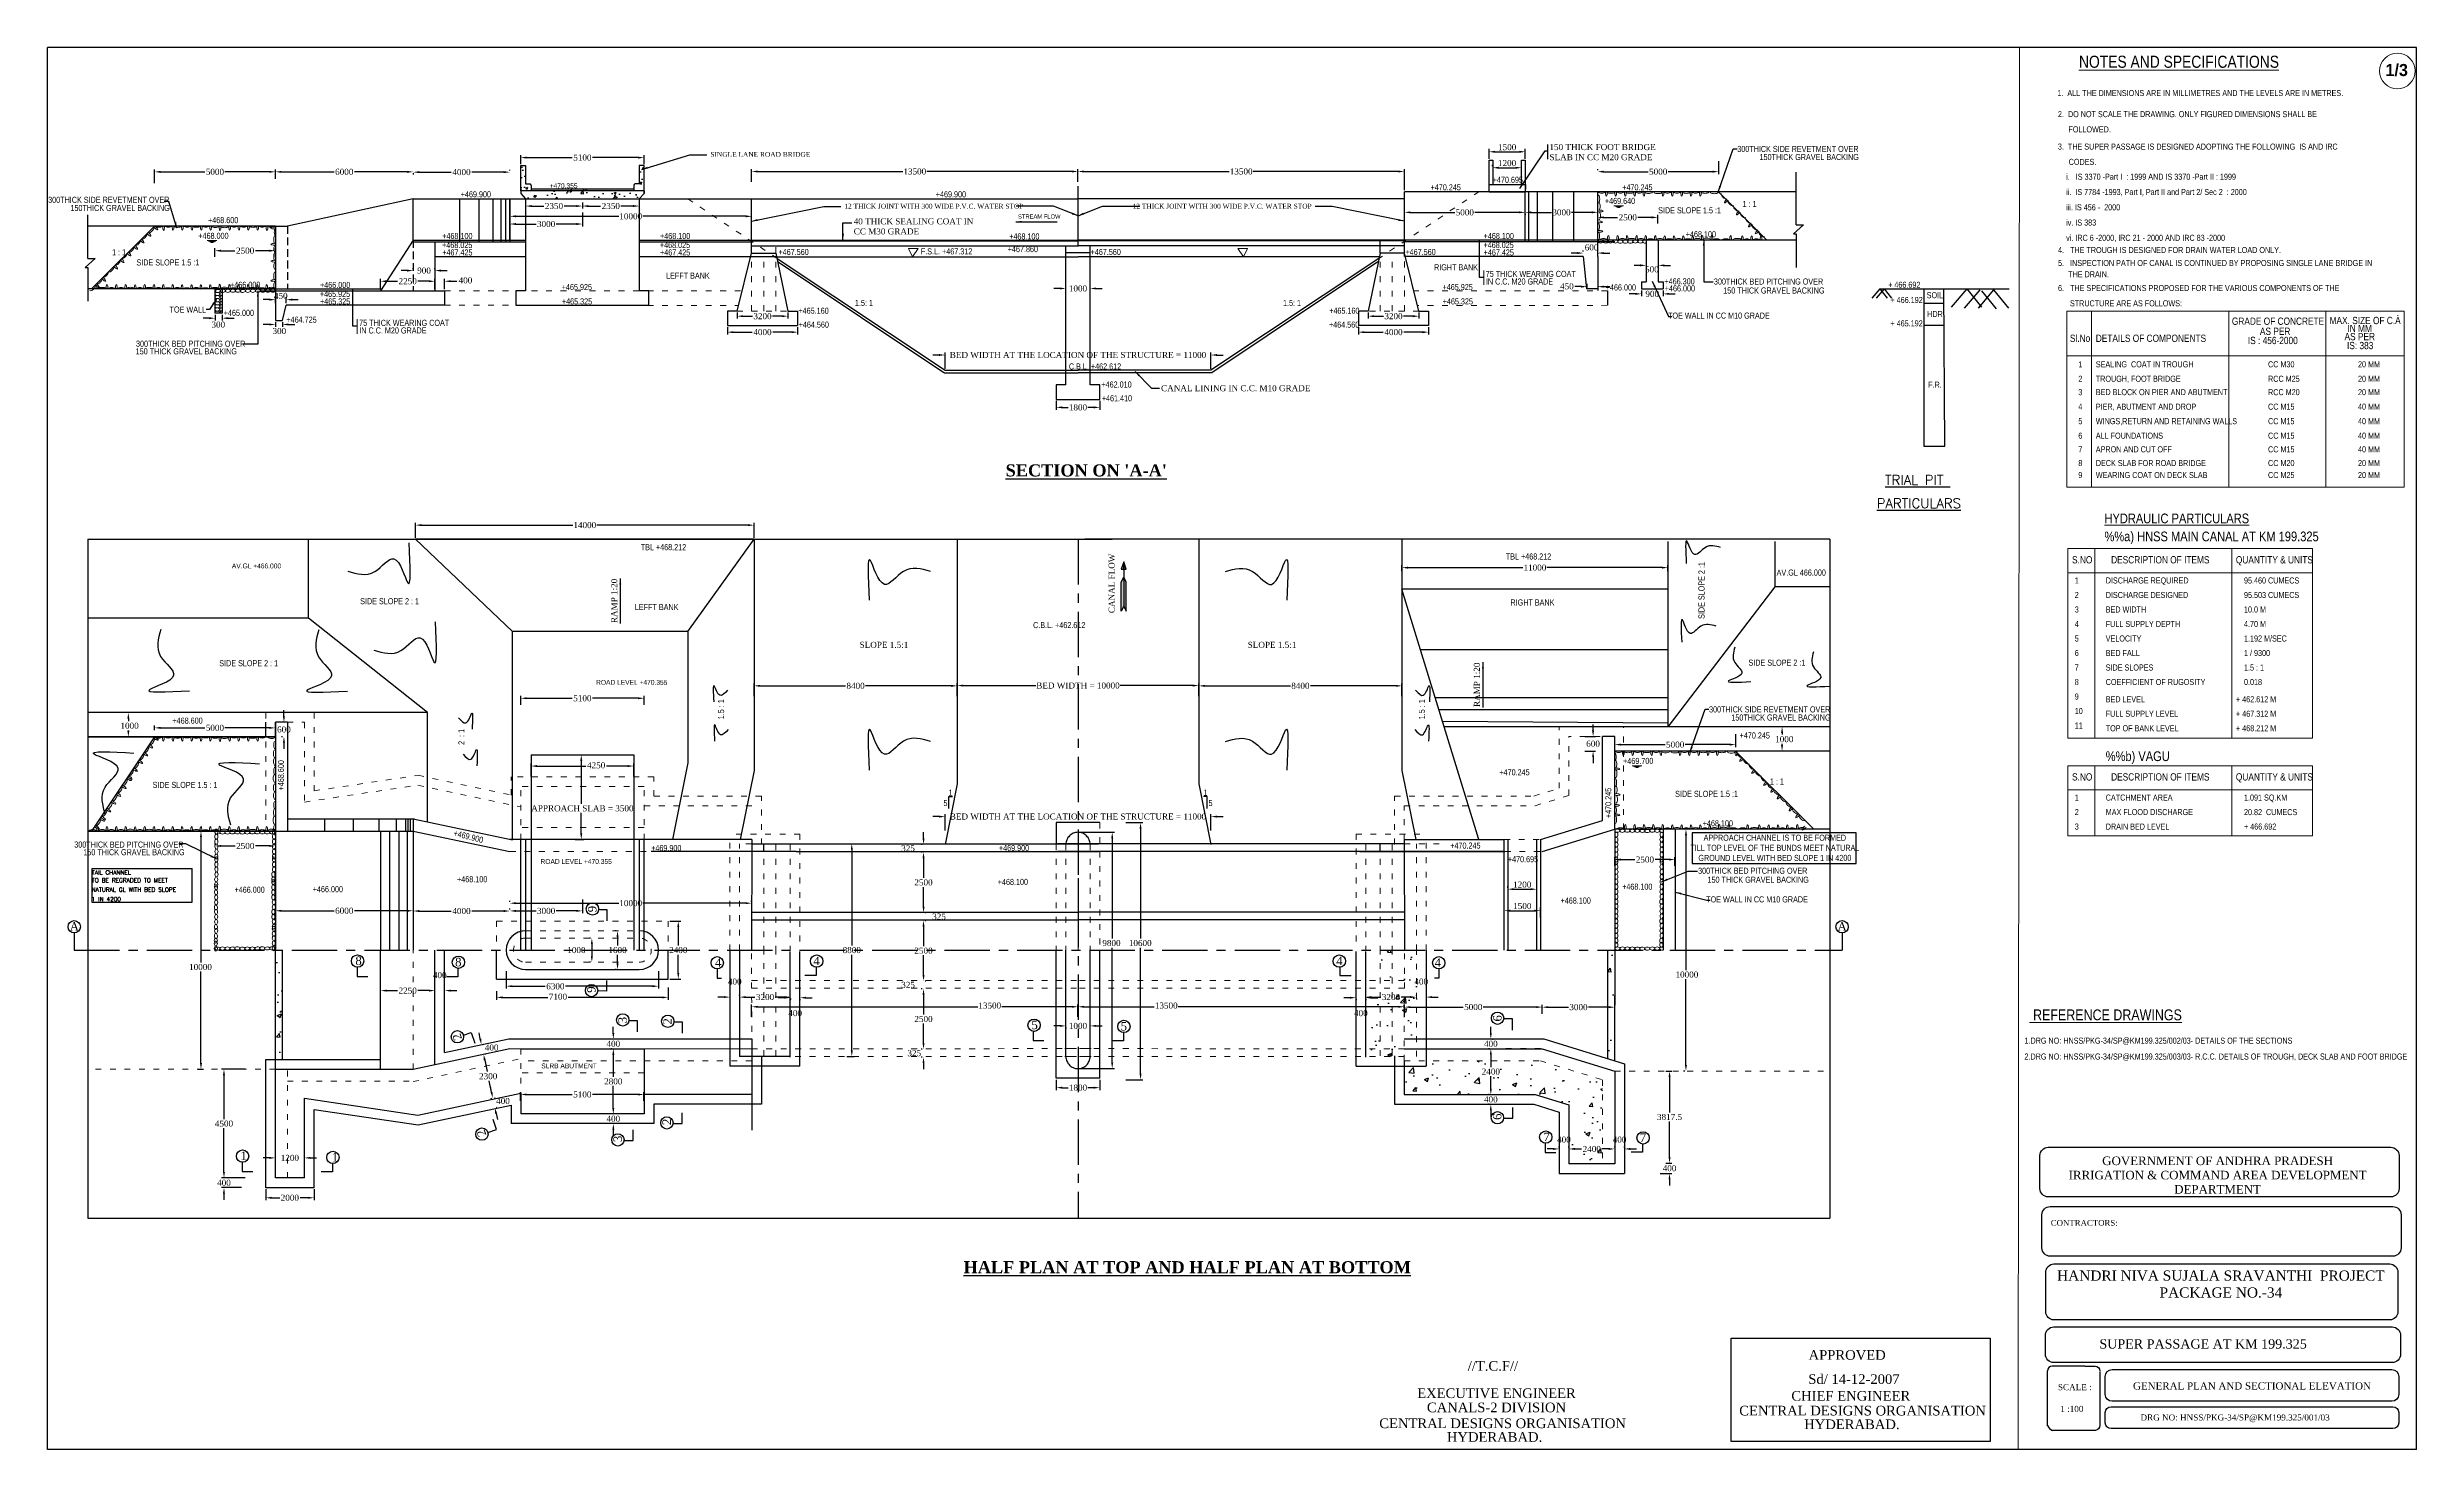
# Model space of a CAD drawing. Header units: millimetres. Extents: x 80 to 6605, y 46 to 2491.
# Drawn here: x 5456 to 6436, y 768 to 1348 of the extents above; entities outside this region: 3.
import ezdxf
from ezdxf.enums import TextEntityAlignment as Align

# ---------------------------------------------------------------- set-up
doc = ezdxf.new("R2010")
doc.units = ezdxf.units.MM
for name, pattern in [('ACAD_ISO03W100', [30, 12, -18]), ('CENTER', [2, 1.25, -0.25, 0.25, -0.25]), ('DASHED', [19.05, 12.7, -6.35])]:
    doc.linetypes.add(name, pattern=pattern)
for name, color, linetype in [('Caption', 242, 'Continuous'), ('MAIN', 7, 'Continuous'), ('SHEET', 3, 'Continuous'), ('STEEL', 5, 'Continuous'), ('TEXT_GENERAL', 4, 'Continuous')]:
    doc.layers.add(name, color=color, linetype=linetype)
doc.styles.add('ABADI', font='')
doc.styles.add('ARIAL NARROW', font='ARIALN.TTF')
doc.styles.add('arn', font='ARIALN.TTF')
doc.styles.add('CITYBLUEPR', font='cityb___.ttf')
doc.styles.add('ROMANT', font='romant')
doc.styles.add('rs', font='romans.shx', dxfattribs={"height": 1.75})
doc.styles.get("Standard").update_dxf_attribs({"font": 'times.ttf', "height": 2.5})
doc.styles.add('TNR_2.5', font='times.ttf', dxfattribs={"height": 2.5})
doc.styles.get('ABADI').set_extended_font_data('Abadi MT Condensed Light')
doc.dimstyles.new('ISO-25', dxfattribs={"dimtxt": 2.5, "dimasz": 2.5, "dimexe": 1.25, "dimexo": 0.625, "dimtad": 1, "dimlfac": 25, "dimtxsty": 'Standard', "dimcen": 2.5, "dimadec": 0, "dimazin": 0, "dimtfac": 1, "dimtmove": 0, "dimatfit": 3, "dimfxl": 1, "dimarcsym": 0})
doc.dimstyles.get("Standard").update_dxf_attribs({"dimtxt": 0.18, "dimasz": 0.18, "dimexe": 0.18, "dimexo": 0.0625, "dimgap": 0.09, "dimtad": 0, "dimtih": 1, "dimtoh": 1, "dimdec": 4, "dimzin": 0, "dimdsep": 46, "dimtxsty": 'Standard', "dimcen": 0.09, "dimadec": 0, "dimazin": 0, "dimtfac": 1, "dimtdec": 4, "dimtofl": 0, "dimtmove": 0, "dimatfit": 3, "dimfxl": 1, "dimtolj": 1, "dimtzin": 0, "dimarcsym": 0})
doc.dimstyles.new('STANDARD$7', dxfattribs={"dimtxt": 2, "dimasz": 2, "dimexe": 1.25, "dimexo": 0.625, "dimtad": 1, "dimdec": 0, "dimlfac": 0.5, "dimdsep": 46, "dimtxsty": 'Standard', "dimcen": 2.5, "dimadec": 0, "dimazin": 0, "dimtfac": 1, "dimtdec": 0, "dimtmove": 0, "dimatfit": 3, "dimfxl": 1, "dimtolj": 1, "dimtzin": 0, "dimarcsym": 0})
doc.dimstyles.new('STYLE_ESH', dxfattribs={"dimtxt": 2.5, "dimasz": 2.5, "dimexe": 1, "dimexo": 0.625, "dimtad": 0, "dimtih": 1, "dimtoh": 1, "dimdec": 0, "dimlfac": 100, "dimzin": 9, "dimdsep": 46, "dimtxsty": 'TNR_2.5', "dimcen": 2.5, "dimadec": 0, "dimazin": 2, "dimtfac": 1, "dimtdec": 0, "dimtofl": 0, "dimtmove": 2, "dimatfit": 3, "dimfxl": 1, "dimarcsym": 0})
pattern_1 = [(50, (0, 33.174), (18.218467, -1.59391), [1.905, -20.955]), (355, (0, 33.174), (-3.52428, 19.105664), [1.524, -16.764]), (100.451, (1.518, 33.041), (14.69425, 17.51167), [1.619, -17.809]), (46.1842, (0, 38.254), (27.107904, -4.20423), [2.8575, -31.4325]), (96.6356, (2.26, 37.904), (23.74042, 24.74256), [2.4285, -26.7135]), (351.184, (0, 38.254), (23.74046, 24.74251), [2.286, -25.146]), (21, (2.54, 36.984), (15.161488, -10.226552), [1.905, -20.955]), (326, (2.54, 36.984), (6.1802, 18.418797), [1.524, -16.764]), (71.4514, (3.803, 36.132), (21.34165, 8.192286), [1.619, -17.809]), (37.5, (0, 33.174), (0.30886, 8.455504), [0, -16.5608, 0, -17.018, 0, -16.8275]), (7.5, (0, 33.174), (6.681966, 10.018057), [0, -9.7028, 0, -16.1798, 0, -6.4135]), (327.5, (-5.664, 33.174), (13.5590595, -0.5728744), [0, -6.35, 0, -19.812, 0, -26.289]), (317.5, (-8.204, 33.174), (14.812918, 2.54265), [0, -8.255, 0, -13.1572, 0, -18.669])]

msp = doc.modelspace()

# ---------------------------------------------------------------- texts
at = {"color": 0, "ltscale": 0.5, "style": 'ABADI'}
for s, p in [('+470.355', (5663.9597, 1289.59607)), ('AV.GL +466.000', (5532.50458, 1132.35307)), ('ROAD LEVEL +470.355', (5683.15033, 1084.20014)), ('ROAD LEVEL +470.355', (5660.16806, 1010.10251)), ('SLRB ABUTMENT', (5660.47133, 925.54257))]:
    msp.add_text(s, height=2, dxfattribs=at).set_placement(p)
at = {"color": 0, "lineweight": 13, "ltscale": 0.8, "style": 'ABADI'}
msp.add_text('STREAM FLOW', height=1.75, dxfattribs=at).set_placement((5857.67326, 1277.01888))
at = {"color": 0}
for s, height, style, p in [('%%UTRIAL PIT ', 4, 'ROMANT', (6216.29465, 1166.92083)), ('%%UPARTICULARS', 4, 'ROMANT', (6212.89804, 1157.28892)), ('TAIL CHANNEL', 1.75, 'rs', (5474.57764, 1005.69031)), ('TO BE REGRADED TO MEET ', 1.75, 'rs', (5474.57764, 1002.47857)), ('NATURAL GL WITH BED SLOPE ', 1.75, 'rs', (5474.49507, 998.59729)), ('1 IN 4200', 1.75, 'rs', (5474.49507, 994.64826))]:
    msp.add_text(s, height=height, dxfattribs=dict(at, style=style)).set_placement(p)
at = {"color": 0, "lineweight": 9, "style": 'arn'}
for s, p in [('%%UHYDRAULIC PARTICULARS', (6307.07892, 1151.01916)), ('%%a) HNSS MAIN CANAL AT KM 199.325', (6307.07892, 1143.56978)), ('%%b) VAGU', (6307.58995, 1052.65143))]:
    msp.add_text(s, height=4, dxfattribs=at).set_placement(p)
at = {"color": 0}
for s, height, p in [('SUPER PASSAGE AT KM 199.325', 3.85, (6304.97621, 809.62531)), ('1 :100', 2.5, (6288.81003, 783.4363)), ('DRG NO: HNSS/PKG-34/SP@KM199.325/001/03', 2.5, (6321.96496, 779.88842))]:
    msp.add_text(s, height=height, dxfattribs=at).set_placement(p)
for s, p in [('//T.C.F//', (6043.71082, 800.4721)), ('APPROVED', (6184.6904, 804.9787)), ('Sd/ 14-12-2007', (6184.56491, 795.01573)), ('EXECUTIVE ENGINEER', (6022.78403, 789.1674)), ('CANALS-2 DIVISION', (6026.81064, 783.28715)), ('CENTRAL DESIGNS ORGANISATION', (6156.00026, 781.96553)), ('CHIEF ENGINEER', (6177.55847, 788.07251)), ('CENTRAL DESIGNS ORGANISATION', (6007.11087, 776.71593)), ('HYDERABAD.', (6035.05797, 771.05727)), ('HYDERABAD.', (6182.86327, 776.30686))]:
    msp.add_text(s, height=4).set_placement(p)
for s, insert, char_height, width, attachment_point in [('\\pt46,52;SINGLE LANE ROAD BRIDGE', (5730.42201, 1304.58934), 2, 85, 1), ('\\pt46,52;12 THICK JOINT WITH 300 WIDE P.V.C. WATER STOP', (5785.83343, 1283.15744), 2, 85, 1), ('\\pt46,52;12 THICK JOINT WITH 300 WIDE P.V.C. WATER STOP', (5979.13574, 1283.15744), 2, 85, 3), ("{\\fTimes New Roman|b1|i0|c0|p18;\\LSECTION ON 'A-A'}", (5852.54039, 1175.38263), 5, 69, 1), ('SLOPE 1.5:1', (5812.2895, 1101.97543), 2.5, 25, 3), ('SLOPE 1.5:1', (5952.67967, 1101.97543), 2.5, 25, 1), ('A', (5465.43424, 985.98929), 3.5, 4.365, 1), ('A', (6196.64779, 985.98929), 3.5, 4.365, 1), ('8', (5583.58008, 971.78835), 3.5, 4.365, 1), ('8', (5624.83577, 971.25873), 3.5, 4.365, 1), ('4', (5732.33317, 971.05453), 3.5, 4.365, 1), ('4', (5773.0259, 971.74423), 3.5, 4.365, 1), ('4', (5991.94327, 971.74423), 3.5, 4.365, 3), ('4', (6032.63601, 971.05453), 3.5, 4.365, 3), ('5', (5863.21951, 945.23728), 3.5, 4.365, 1), ('5', (5900.12952, 944.70766), 3.5, 4.365, 1), ('7', (6075.03993, 898.97165), 3.5, 4.365, 1), ('7', (6114.851, 898.62877), 3.5, 4.365, 1), ('1', (5536.01086, 891.09756), 3.5, 4.365, 1), ('1', (5573.83846, 890.56794), 3.5, 4.365, 1), ('{\\fTimes New Roman|b1|i0|c0|p18;\\LHALF PLAN AT TOP AND HALF PLAN AT BOTTOM}', (5835.15683, 845.78847), 5, 190.25, 1), ('HANDRI NIVA SUJALA SRAVANTHI  PROJECT\\PPACKAGE NO.-34', (6355.2334, 841.92741), 4.2, 151.5, 2), ('SCALE :', (6287.81225, 794.92317), 2.5, 25.272, 1)]:
    msp.add_mtext(s, dxfattribs=dict(at, insert=insert, char_height=char_height, width=width, attachment_point=attachment_point))
at = {"color": 0, "char_height": 2.5, "attachment_point": 1}
for s, insert, width, style in [('{\\fTimes New Roman|b0|i0|c0|p18;150 THICK FOOT BRIDGE SLAB IN CC M20 GRADE}', (6077.4998, 1307.86321), 50, 'ABADI'), ('{\\fTimes New Roman|b0|i0|c0|p18;40 THICK SEALING COAT IN CC M30 GRADE}', (5789.70732, 1277.15378), 50, 'ABADI'), ('CANAL LINING IN C.C. M10 GRADE', (5916.83947, 1208.13068), 150, 'TNR_2.5')]:
    msp.add_mtext(s, dxfattribs=dict(at, insert=insert, width=width, style=style))
at = {"insert": (4393.83152, 1148.99127), "char_height": 2.5, "attachment_point": 1}
msp.add_mtext('\\A1;', dxfattribs=at)
at = {"color": 0}
for s, insert, char_height, width, attachment_point, rotation in [('CANAL FLOW', (5895.16415, 1113.82046), 2.5, 27.6381, 1, 90), ('RAMP 1:20', (5691.939, 1109.69398), 2.5, 200, 7, 90), ('RAMP 1:20', (6048.76186, 1075.00787), 2.5, 200, 7, 90), ('9', (5679.78657, 990.09613), 3.5, 4.365, 1, 90), ('9', (5679.4171, 956.79005), 3.5, 4.365, 1, 90), ('3', (5692.31084, 944.19367), 3.5, 4.365, 1, 90), ('2', (5710.94467, 943.6291), 3.5, 4.365, 1, 90), ('6', (6054.18763, 944.91549), 3.5, 4.365, 1, 90), ('2', (5624.47129, 936.68802), 3.5, 4.365, 1, 109.48453954), ('2', (5710.57521, 902.0765), 3.5, 4.365, 1, 90), ('6', (6054.11429, 904.20752), 3.5, 4.365, 1, 90), ('2', (5634.50769, 896.86997), 3.5, 4.365, 1, 109.48453954), ('3', (5690.32541, 895.04387), 3.5, 4.365, 1, 90)]:
    msp.add_mtext(s, dxfattribs=dict(at, insert=insert, char_height=char_height, width=width, attachment_point=attachment_point, rotation=rotation))
at = {"layer": 'MAIN', "color": 0, "lineweight": 9, "style": 'ARIAL NARROW'}
for s, height, p in [('%%UNOTES AND SPECIFICATIONS', 5, (6296.52464, 1339.41953)), ('GRADE OF CONCRETE', 3, (6359.77066, 1233.09578)), ('MAX. SIZE OF C.A', 3, (6400.18498, 1233.38519)), ('Sl.No     ', 3, (6292.77768, 1226.02562)), ('DETAILS OF COMPONENTS', 3, (6303.48501, 1226.02563)), ('IS : 456-2000', 3, (6366.38052, 1225.12391)), ('AS PER', 3, (6371.36152, 1228.91182)), ('AS PER', 3, (6406.37284, 1226.72962)), ('IS: 383 ', 3, (6407.39401, 1223.02612)), ('IN MM', 3, (6407.58859, 1230.07997)), ('S.NO', 3, (6293.66641, 1134.40235)), ('DESCRIPTION OF ITEMS', 3, (6309.83198, 1134.40235)), ('QUANTITY & UNITS', 3, (6361.42438, 1134.40235)), ('S.NO', 3, (6293.66641, 1044.59839)), ('DESCRIPTION OF ITEMS', 3, (6309.83198, 1044.59839)), ('QUANTITY & UNITS', 3, (6361.42438, 1044.59839))]:
    msp.add_text(s, height=height, dxfattribs=at).set_placement(p)
at = {"layer": 'MAIN', "color": 0, "linetype": 'Continuous', "lineweight": 9, "style": 'ARIAL NARROW'}
for s, p in [('1.  ALL THE DIMENSIONS ARE IN MILLIMETRES AND THE LEVELS ARE IN METRES.', (6287.59188, 1327.71658)), ('2.  DO NOT SCALE THE DRAWING. ONLY FIGURED DIMENSIONS SHALL BE ', (6287.81869, 1318.99694)), ('FOLLOWED.', (6292.16324, 1312.68043)), ('3.  THE SUPER PASSAGE IS DESIGNED ADOPTING THE FOLLOWING  IS AND IRC ', (6287.78458, 1305.56365)), ('    i.   IS 3370 -Part I  : 1999 AND IS 3370 -Part II : 1999', (6287.89884, 1293.09208)), ('CODES.', (6292.26727, 1299.24714)), ('    ii.  IS 7784 -1993, Part I, Part II and Part 2/ Sec 2  : 2000', (6287.89884, 1286.77557)), ('    iii. IS 456 -  2000', (6287.89884, 1280.45906)), ('    iv. IS 383 ', (6287.89884, 1274.14255)), ('4.   THE TROUGH IS DESIGNED FOR DRAIN WATER LOAD ONLY.', (6287.86644, 1262.78568)), ('    vi. IRC 6 -2000, IRC 21 - 2000 AND IRC 83 -2000', (6287.89884, 1267.82605)), ('5.   INSPECTION PATH OF CANAL IS CONTINUED BY PROPOSING SINGLE LANE BRIDGE IN', (6287.86644, 1257.4275)), ('THE DRAIN.', (6292.05065, 1252.75429)), ('+ 466.692', (6217.59182, 1248.40329)), ('+ 466.192', (6218.54736, 1242.12893)), ('6.   THE SPECIFICATIONS PROPOSED FOR THE VARIOUS COMPONENTS OF THE ', (6287.86644, 1247.05677)), ('+ 465.192', (6218.54736, 1232.44457)), ('STRUCTURE ARE AS FOLLOWS:', (6292.79131, 1240.74026)), ('1', (6296.26391, 1215.52346)), ('SEALING  COAT IN TROUGH', (6303.48499, 1215.52346)), ('CC M30', (6374.73459, 1215.52341)), ('20 MM', (6411.9427, 1215.52324)), ('3', (6296.26391, 1203.99903)), ('2', (6296.26391, 1209.52346)), ('TROUGH, FOOT BRIDGE', (6303.48499, 1209.52346)), ('BED BLOCK ON PIER AND ABUTMENT ', (6303.48499, 1203.99903)), ('RCC M25', (6374.73459, 1209.52341)), ('RCC M20', (6374.73459, 1203.99898)), ('20 MM', (6411.9427, 1209.52324)), ('20 MM', (6411.9427, 1203.99881)), ('4', (6296.26391, 1197.99903)), ('PIER, ABUTMENT AND DROP', (6303.48499, 1197.99903)), ('CC M15', (6374.73459, 1197.99898)), ('40 MM', (6411.9427, 1197.99881)), ('5', (6296.26391, 1191.99903)), ('6', (6296.26391, 1185.99903)), ('ALL FOUNDATIONS', (6303.48499, 1185.99903)), ('WINGS,RETURN AND RETAINING WALLS', (6303.48499, 1191.99903)), ('CC M15', (6374.73459, 1191.99898)), ('CC M15', (6374.73459, 1185.99898)), ('40 MM', (6411.9427, 1191.99881)), ('40 MM', (6411.9427, 1185.99881)), ('8', (6296.26391, 1174.66431)), ('7', (6296.26391, 1180.34518)), ('APRON AND CUT OFF', (6303.48499, 1180.34518)), ('DECK SLAB FOR ROAD BRIDGE', (6303.48499, 1174.66431)), ('CC M15', (6374.73459, 1180.34513)), ('CC M20', (6374.73459, 1174.66426)), ('40 MM', (6411.9427, 1180.34497)), ('20 MM', (6411.9427, 1174.66409)), ('9', (6296.26391, 1169.70872)), ('WEARING COAT ON DECK SLAB', (6303.48499, 1169.70872)), ('CC M25', (6374.73459, 1169.70867)), ('20 MM', (6411.9427, 1169.7085)), ('1', (6294.78742, 1126.09858)), ('DISCHARGE REQUIRED', (6307.58995, 1126.09858)), ('95.460 CUMECS', (6364.78742, 1126.09858)), ('2', (6294.78742, 1120.09858)), ('DISCHARGE DESIGNED', (6307.58995, 1120.09858)), ('95.503 CUMECS', (6364.78742, 1120.09858)), ('4', (6294.78742, 1108.09858)), ('3', (6294.78742, 1114.09858)), ('BED WIDTH', (6307.58995, 1114.09858)), ('FULL SUPPLY DEPTH', (6307.58995, 1108.09858)), ('4.70 M', (6364.78742, 1108.09858)), ('10.0 M', (6364.78742, 1114.09858)), ('5', (6294.78742, 1102.09858)), ('6', (6294.78742, 1096.09858)), ('VELOCITY', (6307.58995, 1102.09858)), ('BED FALL', (6307.58995, 1096.09858)), ('1.192 M/SEC', (6364.78742, 1102.09858)), ('1 / 9300', (6364.78742, 1096.09858)), ('7', (6294.78742, 1090.09858)), ('SIDE SLOPES ', (6307.58995, 1090.09858)), ('1.5 : 1', (6364.78742, 1090.09858)), ('8', (6294.78742, 1084.09858)), ('9', (6294.78742, 1078.09858)), ('COEFFICIENT OF RUGOSITY', (6307.58995, 1084.09858)), ('BED LEVEL', (6307.58995, 1076.9628)), ('+ 462.612 M', (6361.46424, 1076.9628)), ('0.018', (6364.78742, 1084.09858)), ('10', (6294.78742, 1072.09858)), ('11', (6294.78742, 1066.09858)), ('FULL SUPPLY LEVEL', (6307.58995, 1070.9628)), ('+ 467.312 M', (6361.46424, 1070.9628)), ('TOP OF BANK LEVEL', (6307.58995, 1064.9628)), ('+ 468.212 M', (6361.46424, 1064.9628)), ('CATCHMENT AREA', (6307.58995, 1036.29463)), ('1.091 SQ.KM', (6364.78742, 1036.29463)), ('2', (6294.78742, 1030.29463)), ('1', (6294.78742, 1036.29463)), ('MAX FLOOD DISCHARGE', (6307.58995, 1030.29463)), ('20.82  CUMECS', (6364.78742, 1030.29463)), ('3', (6294.78742, 1024.29463)), ('DRAIN BED LEVEL', (6307.58995, 1024.29463)), ('+ 466.692', (6364.78742, 1024.29463))]:
    msp.add_text(s, height=2.5, dxfattribs=at).set_placement(p)
at = {"layer": 'MAIN', "color": 0, "lineweight": 5, "style": 'ARIAL NARROW'}
for s, p in [('300THICK BED PITCHING OVER', (6138.99157, 1008.51901)), ('150 THICK GRAVEL BACKING', (6142.86736, 1004.80444))]:
    msp.add_text(s, height=2.5, dxfattribs=at).set_placement(p, align=Align.TOP_LEFT)
msp.add_text('TOE WALL IN CC M10 GRADE', height=2.5, dxfattribs=at).set_placement((6184.39101, 993.42413), align=Align.BOTTOM_RIGHT)
for s, height, p in [('%%U REFERENCE DRAWINGS', 4.5, (6276.09144, 945.41773)), ('2.DRG NO: HNSS/PKG-34/SP@KM199.325/003/03- R.C.C. DETAILS OF TROUGH, DECK SLAB AND FOOT BRIDGE', 2.5, (6273.97825, 929.17992)), ('1.DRG NO: HNSS/PKG-34/SP@KM199.325/002/03- DETAILS OF THE SECTIONS', 2.5, (6273.97825, 935.75515))]:
    msp.add_text(s, height=height, dxfattribs=at).set_placement(p)
at = {"layer": 'SHEET', "color": 0}
for s, insert, char_height, width, attachment_point in [('{\\fArial Narrow|b0|i0|c0|p34;APPROACH CHANNEL IS TO BE FORMED \\PTILL TOP LEVEL OF THE BUNDS MEET NATURAL GROUND LEVEL WITH BED SLOPE 1 IN 4200}', (6170.72657, 1016.73858), 2.5, 67.7647059, 5), ('GOVERNMENT OF ANDHRA PRADESH\\PIRRIGATION & COMMAND AREA DEVELOPMENT DEPARTMENT', (6353.86718, 881.38508), 3.53871, 136.012937, 5), ('CONTRACTORS:', (6284.8706, 861.59795), 2.4063228, 35.8252135, 4), ('GENERAL PLAN AND SECTIONAL ELEVATION', (6318.87524, 795.67091), 3.0079035, 111.1817851, 1)]:
    msp.add_mtext(s, dxfattribs=dict(at, insert=insert, char_height=char_height, width=width, attachment_point=attachment_point))
at = {"layer": 'TEXT_GENERAL', "color": 0, "lineweight": 5, "style": 'ARIAL NARROW'}
for s, height, p in [('+458.705', 0.25, (6604.10728, 2491.0006)), ('+470.245', 2.5, (6034.58175, 1289.97958)), ('+470.245', 2.5, (6113.86118, 1289.97958)), ('1 : 1', 2.5, (6160.26705, 1283.07554)), ('+468.600', 2.5, (5528.873, 1276.40756)), ('1 : 1', 2.5, (5485.84532, 1263.10309)), ('LEFFT BANK', 2.5, (5721.12226, 1253.43167)), ('RIGHT BANK', 2.5, (6038.8494, 1256.88874)), ('+466.000', 2.5, (5538.0066, 1249.64146)), ('+466.000', 2.5, (6107.02827, 1248.55346)), ('+466.300', 2.5, (6131.32299, 1251.07089)), ('+466.000', 2.5, (6131.45699, 1248.15991)), ('SOIL', 2.5, (6236.93035, 1245.36468)), ('+465.000', 2.5, (5535.38946, 1238.05458)), ('1.5: 1', 2.5, (5793.95082, 1242.14464)), ('1.5: 1', 2.5, (5971.01836, 1242.14464)), ('HDR', 2.5, (6236.95377, 1237.54536)), ('F.R.', 2.5, (6236.95377, 1208.3161)), ('TBL +468.212', 2.5, (5711.01313, 1141.1261)), ('TBL +468.212', 2.5, (6068.83995, 1137.26351)), ('AV.GL 466.000', 2.5, (6181.63551, 1130.61514)), ('LEFFT BANK', 2.5, (5708.21171, 1116.32017)), ('RIGHT BANK', 2.5, (6070.46991, 1118.24156)), ('+468.600', 2.5, (5514.16321, 1069.37892)), ('+470.245', 2.5, (6162.41344, 1063.24033)), ('+470.245', 2.5, (6063.02631, 1048.02045)), ('1', 2.5, (5829.75436, 1039.57855)), ('1', 2.5, (5935.21482, 1039.57855)), ('1 : 1', 2.5, (6171.55872, 1044.18784)), ('5', 2.5, (5827.66593, 1035.26621)), ('5', 2.5, (5937.30324, 1035.26621)), ('+469.900', 2.5, (5712.18922, 1016.6767)), ('+469.900', 2.5, (5856.02787, 1016.6767)), ('+470.245', 2.5, (6042.72212, 1017.68634)), ('+466.000', 2.5, (5539.84024, 999.44627)), ('+466.000', 2.5, (5572.18911, 999.64799)), ('+468.100', 2.5, (5631.88394, 1003.77524)), ('+468.100', 2.5, (5855.55043, 1002.65599)), ('+468.100', 2.5, (6113.82731, 1000.69028)), ('+468.100', 2.5, (6088.35359, 994.94028))]:
    msp.add_text(s, height=height, dxfattribs=at).set_placement(p, align=Align.MIDDLE)
at = {"layer": 'TEXT_GENERAL', "color": 0, "lineweight": 5}
for s, height, style, p in [('1/3', 5, 'CITYBLUEPR', (6423.29928, 1336.0019)), ('+470.695', 2.5, 'ARIAL NARROW', (6054.02071, 1291.83208)), ('+470.695', 2.5, 'ARIAL NARROW', (6060.29081, 1010.81074))]:
    msp.add_text(s, height=height, dxfattribs=dict(at, style=style)).set_placement(p)
at = {"layer": 'TEXT_GENERAL', "color": 0, "lineweight": 5, "style": 'ARIAL NARROW'}
for s, p in [('300THICK SIDE REVETMENT OVER', (6155.1757, 1307.09784)), ('150THICK GRAVEL BACKING', (6164.39357, 1303.74153)), ('300THICK SIDE REVETMENT OVER', (5456.50098, 1286.04622)), ('+469.640', (6100.42741, 1285.60972)), ('150THICK GRAVEL BACKING', (5465.71885, 1282.68991)), ('+468.000', (5518.60684, 1271.15322)), ('+468.025', (5619.4513, 1267.34419)), ('+468.100', (5619.50652, 1271.089)), ('+467.425', (5619.50652, 1264.2914)), ('+468.025', (5709.54084, 1267.34419)), ('+468.100', (5709.59605, 1271.089)), ('+467.425', (5709.59605, 1264.2914)), ('F.S.L. +467.312', (5817.4711, 1264.71278)), ('+468.025', (6050.21639, 1267.34419)), ('+468.100', (6050.2716, 1271.089)), ('+467.425', (6050.2716, 1264.2914)), ('75 THICK WEARING COAT', (6051.14561, 1255.41328)), ('+465.925', (5568.89349, 1247.09419)), ('+466.000', (5568.9487, 1250.839)), ('+465.925', (5668.93695, 1249.9657)), ('+465.925', (6033.27809, 1249.9657)), ('IN C.C. M20 GRADE', (6051.20436, 1252.26325)), ('300THICK BED PITCHING OVER', (6145.50723, 1252.25322)), ('150 THICK GRAVEL BACKING', (6149.38303, 1248.53865)), ('+464.725', (5555.05738, 1236.49185)), ('+465.325', (5568.9487, 1244.0414)), ('75 THICK WEARING COAT', (5585.14161, 1235.16328)), ('+465.325', (5668.99217, 1244.0414)), ('+465.325', (6033.33331, 1244.0414)), ('300THICK BED PITCHING OVER', (5492.83843, 1226.53352)), ('IN C.C. M20 GRADE', (5585.20037, 1232.01325)), ('150 THICK GRAVEL BACKING', (5492.70891, 1223.38349)), ('C.B.L. +462.612', (5878.71316, 1217.12257)), ('C.B.L. +462.612', (5863.91136, 1110.14443)), ('300THICK SIDE REVETMENT OVER', (6143.51499, 1075.26395)), ('150THICK GRAVEL BACKING', (6152.73286, 1071.90763)), ('+469.700', (6107.96215, 1053.95616)), ('300THICK BED PITCHING OVER', (5467.29244, 1019.35358)), ('150 THICK GRAVEL BACKING', (5471.0716, 1016.20355))]:
    msp.add_text(s, height=2.5, dxfattribs=at).set_placement(p, align=Align.TOP_LEFT)
at = {"layer": 'TEXT_GENERAL', "color": 0, "lineweight": 9, "style": 'ARIAL NARROW'}
for s, p in [('+469.900', (5627.16005, 1285.82672)), ('+469.900', (5823.66625, 1285.82672)), ('+467.560', (5758.5972, 1261.97967)), ('+467.860', (5853.41944, 1263.16866)), ('+468.100', (5854.02743, 1268.40454)), ('+467.560', (5887.69909, 1261.97967)), ('+467.560', (6017.93366, 1261.97967)), ('+468.100', (6133.86718, 1269.32516)), ('+465.160', (5766.84946, 1237.68303)), ('+465.160', (5986.39222, 1237.68303)), ('+464.560', (5766.93938, 1231.93094)), ('+464.560', (5986.3023, 1231.93094)), ('+462.010', (5892.1661, 1207.16067)), ('+461.410', (5892.33838, 1201.47995)), ('+468.100', (6140.88536, 1025.66823))]:
    msp.add_text(s, height=2.5, dxfattribs=at).set_placement(p)
at = {"layer": 'TEXT_GENERAL', "color": 0, "lineweight": 5, "style": 'ARIAL NARROW'}
for s, p in [('SIDE SLOPE 1.5 :1', (6148.45821, 1278.46464)), ('SIDE SLOPE 1.5 :1', (5519.03015, 1256.89603)), ('TOE WALL', (5521.79783, 1237.42016)), ('TOE WALL IN CC M10 GRADE', (6168.60195, 1234.91235)), ('SIDE SLOPE 2 : 1', (5609.90764, 1116.77913)), ('SIDE SLOPE 2 : 1', (5551.62731, 1091.13501)), ('SIDE SLOPE 2 :1', (6183.33499, 1091.35337)), ('SIDE SLOPE 1.5 : 1', (5526.53963, 1040.78557)), ('SIDE SLOPE 1.5 :1', (6155.47639, 1037.09131))]:
    msp.add_text(s, height=2.5, dxfattribs=at).set_placement(p, align=Align.BOTTOM_RIGHT)
msp.add_text('SIDE SLOPE 2 :1', height=2.5, rotation=90, dxfattribs=at).set_placement((6142.37877, 1134.95423), align=Align.BOTTOM_RIGHT)
for s, rotation, p in [('1.5 : 1', 90, (5734.87987, 1074.06302)), ('1.5 : 1', 90, (6024.73636, 1074.06302)), ('2  : 1', 90, (5627.39128, 1062.64509)), ('+468.600', 90, (5552.79159, 1046.76349)), ('+470.245', 90, (6101.82573, 1035.3097)), ('+469.900', 345.89155947, (5630.34918, 1021.43206))]:
    msp.add_text(s, height=2.5, rotation=rotation, dxfattribs=at).set_placement(p, align=Align.MIDDLE)

# ---------------------------------------------------------------- blocks, each defined once
blk = doc.blocks.new('*D95')
at = {"color": 0, "lineweight": -2, "transparency": 16777216}
for p, q in [((5651.98, 1299.6), (5651.98, 1303.26)), ((5654.48, 1302.26), (5673.32, 1302.26)), ((5700.48, 1302.26), (5681.65, 1302.26)), ((5702.98, 1299.6), (5702.98, 1303.26))]:
    blk.add_line(p, q, dxfattribs=at)
at = {"color": 0, "transparency": 16777216}
for points in [[(5654.48, 1302.68), (5654.48, 1301.85), (5651.98, 1302.26)], [(5700.48, 1302.68), (5700.48, 1301.85), (5702.98, 1302.26)]]:
    blk.add_solid(points, dxfattribs=at)
at = {"layer": 'Defpoints', "color": 0, "transparency": 16777216}
for p in [(5651.98, 1298.97), (5702.98, 1302.26), (5702.98, 1298.97)]:
    blk.add_point(p, dxfattribs=at)
at = {"color": 0, "transparency": 16777216, "insert": (5677.48, 1302.26), "char_height": 2.5, "attachment_point": 5, "style": 'TNR_2.5'}
blk.add_mtext('5100', dxfattribs=at)
blk = doc.blocks.new('*D96')
at = {"color": 0, "lineweight": -2, "transparency": 16777216}
for p, q in [((5677.48, 1283.75), (5677.48, 1281.22)), ((5679.98, 1282.22), (5685.02, 1282.22)), ((5698.48, 1282.22), (5693.45, 1282.22)), ((5700.98, 1283.75), (5700.98, 1281.22))]:
    blk.add_line(p, q, dxfattribs=at)
at = {"color": 0, "transparency": 16777216}
for points in [[(5679.98, 1282.64), (5679.98, 1281.81), (5677.48, 1282.22)], [(5698.48, 1282.64), (5698.48, 1281.81), (5700.98, 1282.22)]]:
    blk.add_solid(points, dxfattribs=at)
at = {"layer": 'Defpoints', "color": 0, "transparency": 16777216}
for p in [(5677.48, 1284.37), (5700.98, 1284.37), (5677.48, 1282.22)]:
    blk.add_point(p, dxfattribs=at)
at = {"color": 0, "transparency": 16777216, "insert": (5689.23, 1282.22), "char_height": 2.5, "attachment_point": 5, "style": 'TNR_2.5'}
blk.add_mtext('2350', dxfattribs=at)
blk = doc.blocks.new('*D97')
at = {"color": 0, "lineweight": -2, "transparency": 16777216}
for p, q in [((5653.98, 1283.75), (5653.98, 1281.22)), ((5656.48, 1282.22), (5661.52, 1282.22)), ((5674.98, 1282.22), (5669.95, 1282.22)), ((5677.48, 1283.75), (5677.48, 1281.22))]:
    blk.add_line(p, q, dxfattribs=at)
at = {"color": 0, "transparency": 16777216}
for points in [[(5656.48, 1282.64), (5656.48, 1281.81), (5653.98, 1282.22)], [(5674.98, 1282.64), (5674.98, 1281.81), (5677.48, 1282.22)]]:
    blk.add_solid(points, dxfattribs=at)
at = {"layer": 'Defpoints', "color": 0, "transparency": 16777216}
for p in [(5653.98, 1284.37), (5677.48, 1284.37), (5677.48, 1282.22)]:
    blk.add_point(p, dxfattribs=at)
at = {"color": 0, "transparency": 16777216, "insert": (5665.73, 1282.22), "char_height": 2.5, "attachment_point": 5, "style": 'TNR_2.5'}
blk.add_mtext('2350', dxfattribs=at)
blk = doc.blocks.new('*D98')
at = {"color": 0, "lineweight": -2, "transparency": 16777216}
for p, q in [((5824.98, 1220.6), (5822.48, 1220.6)), ((5827.48, 1214.9), (5827.48, 1221.6)), ((5937.48, 1214.9), (5937.48, 1221.6)), ((5939.98, 1220.6), (5942.48, 1220.6))]:
    blk.add_line(p, q, dxfattribs=at)
at = {"color": 0, "transparency": 16777216}
for points in [[(5824.98, 1221.02), (5824.98, 1220.19), (5827.48, 1220.6)], [(5939.98, 1221.02), (5939.98, 1220.19), (5937.48, 1220.6)]]:
    blk.add_solid(points, dxfattribs=at)
at = {"layer": 'Defpoints', "color": 0, "transparency": 16777216}
for p in [(5937.48, 1220.6), (5827.48, 1214.27), (5937.48, 1214.27)]:
    blk.add_point(p, dxfattribs=at)
at = {"color": 0, "transparency": 16777216, "insert": (5882.48, 1220.6), "char_height": 2.5, "attachment_point": 5, "style": 'TNR_2.5'}
blk.add_mtext('BED WIDTH AT THE LOCATION OF THE STRUCTURE = 11000', dxfattribs=at)
blk = doc.blocks.new('*D99')
at = {"color": 0, "lineweight": -2, "transparency": 16777216}
for p, q in [((5747.48, 1292.3), (5747.48, 1297.51)), ((5749.98, 1296.51), (5810.03, 1296.51)), ((5879.98, 1296.51), (5819.94, 1296.51)), ((5882.48, 1292.3), (5882.48, 1297.51))]:
    blk.add_line(p, q, dxfattribs=at)
at = {"color": 0, "transparency": 16777216}
for points in [[(5749.98, 1296.93), (5749.98, 1296.09), (5747.48, 1296.51)], [(5879.98, 1296.93), (5879.98, 1296.09), (5882.48, 1296.51)]]:
    blk.add_solid(points, dxfattribs=at)
at = {"layer": 'Defpoints', "color": 0, "transparency": 16777216}
for p in [(5882.48, 1296.51), (5747.48, 1291.67), (5882.48, 1291.67)]:
    blk.add_point(p, dxfattribs=at)
at = {"color": 0, "transparency": 16777216, "insert": (5814.98, 1296.51), "char_height": 2.5, "attachment_point": 5, "style": 'TNR_2.5'}
blk.add_mtext('13500', dxfattribs=at)
blk = doc.blocks.new('*D101')
at = {"color": 0, "lineweight": -2, "transparency": 16777216}
for p, q in [((5523.06, 1235.83), (5520.56, 1235.83)), ((5525.56, 1237.22), (5525.56, 1234.83)), ((5528.48, 1237.22), (5528.48, 1234.83)), ((5530.98, 1235.83), (5533.48, 1235.83))]:
    blk.add_line(p, q, dxfattribs=at)
at = {"color": 0, "transparency": 16777216}
for points in [[(5523.06, 1236.25), (5523.06, 1235.41), (5525.56, 1235.83)], [(5530.98, 1236.25), (5530.98, 1235.41), (5528.48, 1235.83)]]:
    blk.add_solid(points, dxfattribs=at)
at = {"layer": 'Defpoints', "color": 0, "transparency": 16777216}
for p in [(5525.56, 1237.85), (5528.48, 1237.85), (5528.48, 1235.83)]:
    blk.add_point(p, dxfattribs=at)
at = {"color": 0, "transparency": 16777216, "insert": (5526.88, 1233.17), "char_height": 2.5, "attachment_point": 5, "style": 'TNR_2.5'}
blk.add_mtext('300', dxfattribs=at)
blk = doc.blocks.new('*D103')
at = {"color": 0, "lineweight": -2, "transparency": 16777216}
for p, q in [((5547.98, 1233.24), (5545.48, 1233.24)), ((5550.48, 1234.21), (5550.48, 1232.24)), ((5553.48, 1234.21), (5553.48, 1232.24)), ((5555.98, 1233.24), (5558.48, 1233.24))]:
    blk.add_line(p, q, dxfattribs=at)
at = {"color": 0, "transparency": 16777216}
for points in [[(5547.98, 1233.65), (5547.98, 1232.82), (5550.48, 1233.24)], [(5555.98, 1233.65), (5555.98, 1232.82), (5553.48, 1233.24)]]:
    blk.add_solid(points, dxfattribs=at)
at = {"layer": 'Defpoints', "color": 0, "transparency": 16777216}
for p in [(5550.48, 1234.83), (5553.48, 1234.83), (5553.48, 1233.24)]:
    blk.add_point(p, dxfattribs=at)
at = {"color": 0, "transparency": 16777216, "insert": (5552.13, 1230.5), "char_height": 2.5, "attachment_point": 5, "style": 'TNR_2.5'}
blk.add_mtext('300', dxfattribs=at)
blk = doc.blocks.new('*D102')
at = {"color": 0, "lineweight": -2, "transparency": 16777216}
for p, q in [((5547.98, 1243.5), (5545.48, 1243.5)), ((5550.48, 1242.07), (5550.48, 1244.5)), ((5554.97, 1242.07), (5554.97, 1244.5)), ((5557.47, 1243.5), (5559.97, 1243.5))]:
    blk.add_line(p, q, dxfattribs=at)
at = {"color": 0, "transparency": 16777216}
for points in [[(5547.98, 1243.92), (5547.98, 1243.08), (5550.48, 1243.5)], [(5557.47, 1243.92), (5557.47, 1243.08), (5554.97, 1243.5)]]:
    blk.add_solid(points, dxfattribs=at)
at = {"layer": 'Defpoints', "color": 0, "transparency": 16777216}
for p in [(5550.48, 1243.5), (5550.48, 1241.45), (5554.97, 1241.45)]:
    blk.add_point(p, dxfattribs=at)
at = {"color": 0, "transparency": 16777216, "insert": (5552.72, 1245.04), "char_height": 2.5, "attachment_point": 5, "style": 'TNR_2.5'}
blk.add_mtext('450', dxfattribs=at)
blk = doc.blocks.new('*D100')
at = {"color": 0, "lineweight": -2, "transparency": 16777216}
for p, q in [((5525.48, 1261.19), (5525.48, 1264.76)), ((5550.48, 1261.19), (5550.48, 1264.76)), ((5527.98, 1263.76), (5533.77, 1263.76)), ((5547.98, 1263.76), (5542.2, 1263.76))]:
    blk.add_line(p, q, dxfattribs=at)
at = {"color": 0, "transparency": 16777216}
for points in [[(5527.98, 1264.17), (5527.98, 1263.34), (5525.48, 1263.76)], [(5547.98, 1264.17), (5547.98, 1263.34), (5550.48, 1263.76)]]:
    blk.add_solid(points, dxfattribs=at)
at = {"layer": 'Defpoints', "color": 0, "transparency": 16777216}
for p in [(5525.48, 1260.56), (5550.48, 1263.76), (5550.48, 1260.56)]:
    blk.add_point(p, dxfattribs=at)
at = {"color": 0, "transparency": 16777216, "insert": (5537.98, 1263.76), "char_height": 2.5, "attachment_point": 5, "style": 'TNR_2.5'}
blk.add_mtext('2500', dxfattribs=at)
blk = doc.blocks.new('*D104')
at = {"color": 0, "lineweight": -2, "transparency": 16777216}
for p, q in [((5737.48, 1232.15), (5737.48, 1229.06)), ((5739.98, 1230.06), (5747.76, 1230.06)), ((5763.98, 1230.06), (5756.21, 1230.06)), ((5766.48, 1232.13), (5766.48, 1229.06))]:
    blk.add_line(p, q, dxfattribs=at)
at = {"color": 0, "transparency": 16777216}
for points in [[(5739.98, 1230.48), (5739.98, 1229.64), (5737.48, 1230.06)], [(5763.98, 1230.48), (5763.98, 1229.64), (5766.48, 1230.06)]]:
    blk.add_solid(points, dxfattribs=at)
at = {"layer": 'Defpoints', "color": 0, "transparency": 16777216}
for p in [(5737.48, 1232.77), (5766.48, 1232.76), (5766.48, 1230.06)]:
    blk.add_point(p, dxfattribs=at)
at = {"color": 0, "transparency": 16777216, "insert": (5751.98, 1230.06), "char_height": 2.5, "attachment_point": 5, "style": 'TNR_2.5'}
blk.add_mtext('4000', dxfattribs=at)
blk = doc.blocks.new('*D105')
at = {"color": 0, "lineweight": -2, "transparency": 16777216}
for p, q in [((5741.48, 1238.15), (5741.48, 1235.66)), ((5743.98, 1236.66), (5747.81, 1236.66)), ((5759.98, 1236.66), (5756.16, 1236.66)), ((5762.48, 1238.15), (5762.48, 1235.66))]:
    blk.add_line(p, q, dxfattribs=at)
at = {"color": 0, "transparency": 16777216}
for points in [[(5743.98, 1237.08), (5743.98, 1236.25), (5741.48, 1236.66)], [(5759.98, 1237.08), (5759.98, 1236.25), (5762.48, 1236.66)]]:
    blk.add_solid(points, dxfattribs=at)
at = {"layer": 'Defpoints', "color": 0, "transparency": 16777216}
for p in [(5741.48, 1238.77), (5762.48, 1238.77), (5762.48, 1236.66)]:
    blk.add_point(p, dxfattribs=at)
at = {"color": 0, "transparency": 16777216, "insert": (5751.98, 1236.66), "char_height": 2.5, "attachment_point": 5, "style": 'TNR_2.5'}
blk.add_mtext('3200', dxfattribs=at)
blk = doc.blocks.new('*D106')
at = {"color": 0, "lineweight": -2, "transparency": 16777216}
for p, q in [((5902.21, 1027.19), (5909.36, 1027.19)), ((5908.36, 1024.69), (5908.36, 979.24)), ((5908.36, 923.31), (5908.36, 975.45)), ((5902.21, 920.81), (5909.36, 920.81))]:
    blk.add_line(p, q, dxfattribs=at)
at = {"color": 0, "transparency": 16777216}
for points in [[(5907.94, 1024.69), (5908.77, 1024.69), (5908.36, 1027.19)], [(5907.94, 923.31), (5908.77, 923.31), (5908.36, 920.81)]]:
    blk.add_solid(points, dxfattribs=at)
at = {"layer": 'Defpoints', "color": 0, "transparency": 16777216}
for p in [(5901.58, 1027.19), (5901.58, 920.81), (5908.36, 920.81)]:
    blk.add_point(p, dxfattribs=at)
at = {"color": 0, "transparency": 16777216, "insert": (5908.23, 977.35), "char_height": 2.5, "attachment_point": 5, "style": 'TNR_2.5'}
blk.add_mtext('10600', dxfattribs=at)
blk = doc.blocks.new('*D107')
at = {"color": 0, "lineweight": -2, "transparency": 16777216}
for p, q in [((5883.11, 1023.19), (5897.63, 1023.19)), ((5896.63, 1020.69), (5896.63, 979.25)), ((5896.63, 927.94), (5896.63, 975.45)), ((5883.11, 925.44), (5897.63, 925.44))]:
    blk.add_line(p, q, dxfattribs=at)
at = {"color": 0, "transparency": 16777216}
for points in [[(5896.22, 1020.69), (5897.05, 1020.69), (5896.63, 1023.19)], [(5896.22, 927.94), (5897.05, 927.94), (5896.63, 925.44)]]:
    blk.add_solid(points, dxfattribs=at)
at = {"layer": 'Defpoints', "color": 0, "transparency": 16777216}
for p in [(5882.48, 1023.19), (5882.49, 925.44), (5896.63, 925.44)]:
    blk.add_point(p, dxfattribs=at)
at = {"color": 0, "transparency": 16777216, "insert": (5896.32, 977.35), "char_height": 2.5, "attachment_point": 5, "style": 'TNR_2.5'}
blk.add_mtext('9800', dxfattribs=at)
blk = doc.blocks.new('*D108')
at = {"color": 0, "lineweight": -2, "transparency": 16777216}
for p, q in [((5873.49, 920.81), (5873.49, 916.55)), ((5875.99, 917.55), (5878.45, 917.55)), ((5888.99, 917.55), (5886.52, 917.55)), ((5891.49, 920.81), (5891.49, 916.55))]:
    blk.add_line(p, q, dxfattribs=at)
at = {"color": 0, "transparency": 16777216}
for points in [[(5875.99, 917.97), (5875.99, 917.14), (5873.49, 917.55)], [(5888.99, 917.97), (5888.99, 917.14), (5891.49, 917.55)]]:
    blk.add_solid(points, dxfattribs=at)
at = {"layer": 'Defpoints', "color": 0, "transparency": 16777216}
for p in [(5873.49, 921.44), (5891.49, 921.44), (5891.49, 917.55)]:
    blk.add_point(p, dxfattribs=at)
at = {"color": 0, "transparency": 16777216, "insert": (5882.49, 917.55), "char_height": 2.5, "attachment_point": 5, "style": 'TNR_2.5'}
blk.add_mtext('1800', dxfattribs=at)
blk = doc.blocks.new('*D109')
at = {"color": 0, "lineweight": -2, "transparency": 16777216}
for p, q in [((5874.98, 943.09), (5872.48, 943.09)), ((5877.48, 942.47), (5877.48, 942.09)), ((5887.48, 943.72), (5887.48, 944.09)), ((5889.98, 943.09), (5892.48, 943.09))]:
    blk.add_line(p, q, dxfattribs=at)
at = {"color": 0, "transparency": 16777216}
for points in [[(5874.98, 943.51), (5874.98, 942.68), (5877.48, 943.09)], [(5889.98, 943.51), (5889.98, 942.68), (5887.48, 943.09)]]:
    blk.add_solid(points, dxfattribs=at)
at = {"layer": 'Defpoints', "color": 0, "transparency": 16777216}
for p in [(5877.48, 943.09), (5887.48, 943.09), (5887.48, 943.09)]:
    blk.add_point(p, dxfattribs=at)
at = {"color": 0, "transparency": 16777216, "insert": (5882.48, 943.09), "char_height": 2.5, "attachment_point": 5, "style": 'TNR_2.5'}
blk.add_mtext('1000', dxfattribs=at)
blk = doc.blocks.new('*D110')
at = {"color": 0, "lineweight": -2, "transparency": 16777216}
for p, q in [((5832.48, 1084.38), (5832.48, 1084.86)), ((5834.98, 1083.86), (5865.08, 1083.86)), ((5929.98, 1083.86), (5899.89, 1083.86)), ((5932.48, 1083.24), (5932.48, 1082.86))]:
    blk.add_line(p, q, dxfattribs=at)
at = {"color": 0, "transparency": 16777216}
for points in [[(5834.98, 1084.28), (5834.98, 1083.45), (5832.48, 1083.86)], [(5929.98, 1084.28), (5929.98, 1083.45), (5932.48, 1083.86)]]:
    blk.add_solid(points, dxfattribs=at)
at = {"layer": 'Defpoints', "color": 0, "transparency": 16777216}
for p in [(5832.48, 1083.76), (5932.48, 1083.86), (5932.48, 1083.86)]:
    blk.add_point(p, dxfattribs=at)
at = {"color": 0, "transparency": 16777216, "insert": (5882.48, 1083.86), "char_height": 2.5, "attachment_point": 5, "style": 'TNR_2.5'}
blk.add_mtext('BED WIDTH = 10000', dxfattribs=at)
blk = doc.blocks.new('*D111')
at = {"color": 0, "lineweight": -2, "transparency": 16777216}
for p, q in [((5748.48, 1079.53), (5748.48, 1084.76)), ((5750.98, 1083.76), (5786.35, 1083.76)), ((5829.98, 1083.76), (5794.62, 1083.76)), ((5832.48, 1079.53), (5832.48, 1084.76))]:
    blk.add_line(p, q, dxfattribs=at)
at = {"color": 0, "transparency": 16777216}
for points in [[(5750.98, 1084.17), (5750.98, 1083.34), (5748.48, 1083.76)], [(5829.98, 1084.17), (5829.98, 1083.34), (5832.48, 1083.76)]]:
    blk.add_solid(points, dxfattribs=at)
at = {"layer": 'Defpoints', "color": 0, "transparency": 16777216}
for p in [(5748.48, 1083.76), (5748.48, 1078.91), (5832.48, 1078.91)]:
    blk.add_point(p, dxfattribs=at)
at = {"color": 0, "transparency": 16777216, "insert": (5790.48, 1083.76), "char_height": 2.5, "attachment_point": 5, "style": 'TNR_2.5'}
blk.add_mtext('8400', dxfattribs=at)
blk = doc.blocks.new('*D112')
at = {"color": 0, "lineweight": -2, "transparency": 16777216}
for p, q in [((5824.98, 1029.68), (5822.48, 1029.68)), ((5827.48, 1023.97), (5827.48, 1030.68)), ((5937.48, 1023.97), (5937.48, 1030.68)), ((5939.98, 1029.68), (5942.48, 1029.68))]:
    blk.add_line(p, q, dxfattribs=at)
at = {"color": 0, "transparency": 16777216}
for points in [[(5824.98, 1030.09), (5824.98, 1029.26), (5827.48, 1029.68)], [(5939.98, 1030.09), (5939.98, 1029.26), (5937.48, 1029.68)]]:
    blk.add_solid(points, dxfattribs=at)
at = {"layer": 'Defpoints', "color": 0, "transparency": 16777216}
for p in [(5937.48, 1029.68), (5827.48, 1023.34), (5937.48, 1023.34)]:
    blk.add_point(p, dxfattribs=at)
at = {"color": 0, "transparency": 16777216, "insert": (5882.48, 1029.68), "char_height": 2.5, "attachment_point": 5, "style": 'TNR_2.5'}
blk.add_mtext('BED WIDTH AT THE LOCATION OF THE STRUCTURE = 11000', dxfattribs=at)
blk = doc.blocks.new('*D113')
at = {"color": 0, "lineweight": -2, "transparency": 16777216}
for p, q in [((5651.98, 1075.96), (5651.98, 1079.63)), ((5654.48, 1078.63), (5673.32, 1078.63)), ((5700.48, 1078.63), (5681.65, 1078.63)), ((5702.98, 1075.96), (5702.98, 1079.63))]:
    blk.add_line(p, q, dxfattribs=at)
at = {"color": 0, "transparency": 16777216}
for points in [[(5654.48, 1079.04), (5654.48, 1078.21), (5651.98, 1078.63)], [(5700.48, 1079.04), (5700.48, 1078.21), (5702.98, 1078.63)]]:
    blk.add_solid(points, dxfattribs=at)
at = {"layer": 'Defpoints', "color": 0, "transparency": 16777216}
for p in [(5702.98, 1078.63), (5651.98, 1075.33), (5702.98, 1075.33)]:
    blk.add_point(p, dxfattribs=at)
at = {"color": 0, "transparency": 16777216, "insert": (5677.48, 1078.63), "char_height": 2.5, "attachment_point": 5, "style": 'TNR_2.5'}
blk.add_mtext('5100', dxfattribs=at)
blk = doc.blocks.new('*D114')
at = {"color": 0, "lineweight": -2, "transparency": 16777216}
for p, q in [((5500.48, 1065.47), (5500.48, 1067.38)), ((5502.98, 1066.38), (5521.32, 1066.38)), ((5547.98, 1066.38), (5529.65, 1066.38)), ((5550.48, 1065.47), (5550.48, 1067.38))]:
    blk.add_line(p, q, dxfattribs=at)
at = {"color": 0, "transparency": 16777216}
for points in [[(5502.98, 1066.79), (5502.98, 1065.96), (5500.48, 1066.38)], [(5547.98, 1066.79), (5547.98, 1065.96), (5550.48, 1066.38)]]:
    blk.add_solid(points, dxfattribs=at)
at = {"layer": 'Defpoints', "color": 0, "transparency": 16777216}
for p in [(5500.48, 1064.84), (5550.48, 1066.38), (5550.48, 1064.84)]:
    blk.add_point(p, dxfattribs=at)
at = {"color": 0, "transparency": 16777216, "insert": (5525.48, 1066.38), "char_height": 2.5, "attachment_point": 5, "style": 'TNR_2.5'}
blk.add_mtext('5000', dxfattribs=at)
blk = doc.blocks.new('*D115')
at = {"color": 0, "lineweight": -2, "transparency": 16777216}
for p, q in [((5674.47, 1055.19), (5678.01, 1055.19)), ((5677.01, 1052.69), (5677.01, 1035)), ((5677.01, 1022.69), (5677.01, 1031.2)), ((5674.47, 1020.19), (5678.01, 1020.19))]:
    blk.add_line(p, q, dxfattribs=at)
at = {"color": 0, "transparency": 16777216}
for points in [[(5676.6, 1052.69), (5677.43, 1052.69), (5677.01, 1055.19)], [(5676.6, 1022.69), (5677.43, 1022.69), (5677.01, 1020.19)]]:
    blk.add_solid(points, dxfattribs=at)
at = {"layer": 'Defpoints', "color": 0, "transparency": 16777216}
for p in [(5673.85, 1055.19), (5677.01, 1055.19), (5673.85, 1020.19)]:
    blk.add_point(p, dxfattribs=at)
at = {"color": 0, "transparency": 16777216, "insert": (5677.48, 1033.1), "char_height": 2.5, "attachment_point": 5, "style": 'TNR_2.5'}
blk.add_mtext('APPROACH SLAB = 3500', dxfattribs=at)
blk = doc.blocks.new('*D116')
at = {"color": 0, "lineweight": -2, "transparency": 16777216}
for p, q in [((5553.41, 1068.69), (5553.03, 1068.69)), ((5554.03, 1071.19), (5554.03, 1073.69)), ((5553.41, 1062.69), (5553.03, 1062.69)), ((5554.03, 1060.19), (5554.03, 1057.69))]:
    blk.add_line(p, q, dxfattribs=at)
at = {"color": 0, "transparency": 16777216}
for points in [[(5553.62, 1071.19), (5554.45, 1071.19), (5554.03, 1068.69)], [(5553.62, 1060.19), (5554.45, 1060.19), (5554.03, 1062.69)]]:
    blk.add_solid(points, dxfattribs=at)
at = {"layer": 'Defpoints', "color": 0, "transparency": 16777216}
for p in [(5554.03, 1068.69), (5554.03, 1062.69), (5554.03, 1062.69)]:
    blk.add_point(p, dxfattribs=at)
at = {"color": 0, "transparency": 16777216, "insert": (5554.03, 1065.69), "char_height": 2.5, "attachment_point": 5, "style": 'TNR_2.5'}
blk.add_mtext('600', dxfattribs=at)
blk = doc.blocks.new('*D117')
at = {"color": 0, "lineweight": -2, "transparency": 16777216}
for p, q in [((5525.54, 1018.16), (5525.54, 1018.54)), ((5528.04, 1017.54), (5533.83, 1017.54)), ((5548.04, 1017.54), (5542.25, 1017.54)), ((5550.54, 1018.16), (5550.54, 1018.54))]:
    blk.add_line(p, q, dxfattribs=at)
at = {"color": 0, "transparency": 16777216}
for points in [[(5528.04, 1017.95), (5528.04, 1017.12), (5525.54, 1017.54)], [(5548.04, 1017.95), (5548.04, 1017.12), (5550.54, 1017.54)]]:
    blk.add_solid(points, dxfattribs=at)
at = {"layer": 'Defpoints', "color": 0, "transparency": 16777216}
for p in [(5525.54, 1017.54), (5550.54, 1017.54), (5550.54, 1017.54)]:
    blk.add_point(p, dxfattribs=at)
at = {"color": 0, "transparency": 16777216, "insert": (5538.04, 1017.54), "char_height": 2.5, "attachment_point": 5, "style": 'TNR_2.5'}
blk.add_mtext('2500', dxfattribs=at)
blk = doc.blocks.new('*D118')
at = {"color": 0, "lineweight": -2, "transparency": 16777216}
for p, q in [((5656.23, 1046.21), (5656.23, 1051.59)), ((5658.73, 1050.59), (5678.95, 1050.59)), ((5696.23, 1050.59), (5687.39, 1050.59)), ((5698.73, 1046.21), (5698.73, 1051.59))]:
    blk.add_line(p, q, dxfattribs=at)
at = {"color": 0, "transparency": 16777216}
for points in [[(5658.73, 1051), (5658.73, 1050.17), (5656.23, 1050.59)], [(5696.23, 1051), (5696.23, 1050.17), (5698.73, 1050.59)]]:
    blk.add_solid(points, dxfattribs=at)
at = {"layer": 'Defpoints', "color": 0, "transparency": 16777216}
for p in [(5698.73, 1050.59), (5656.23, 1045.59), (5698.73, 1045.59)]:
    blk.add_point(p, dxfattribs=at)
at = {"color": 0, "transparency": 16777216, "insert": (5683.17, 1050.9), "char_height": 2.5, "attachment_point": 5, "style": 'TNR_2.5'}
blk.add_mtext('4250', dxfattribs=at)
blk = doc.blocks.new('*D119')
at = {"color": 0, "lineweight": -2, "transparency": 16777216}
for p, q in [((6016.48, 1131.19), (6016.48, 1133.65)), ((6018.98, 1132.65), (6066.53, 1132.65)), ((6123.98, 1132.65), (6076.44, 1132.65)), ((6126.48, 1131.19), (6126.48, 1133.65))]:
    blk.add_line(p, q, dxfattribs=at)
at = {"color": 0, "transparency": 16777216}
for points in [[(6018.98, 1133.06), (6018.98, 1132.23), (6016.48, 1132.65)], [(6123.98, 1133.06), (6123.98, 1132.23), (6126.48, 1132.65)]]:
    blk.add_solid(points, dxfattribs=at)
at = {"layer": 'Defpoints', "color": 0, "transparency": 16777216}
for p in [(6016.48, 1130.57), (6126.48, 1132.65), (6126.48, 1130.57)]:
    blk.add_point(p, dxfattribs=at)
at = {"color": 0, "transparency": 16777216, "insert": (6071.48, 1132.65), "char_height": 2.5, "attachment_point": 5, "style": 'TNR_2.5'}
blk.add_mtext('11000', dxfattribs=at)
blk = doc.blocks.new('*D120')
at = {"color": 0, "lineweight": -2, "transparency": 16777216}
for p, q in [((5874.98, 1248.13), (5872.48, 1248.13)), ((5877.48, 1248.75), (5877.48, 1249.13)), ((5887.48, 1248.75), (5887.48, 1249.13)), ((5889.98, 1248.13), (5892.48, 1248.13))]:
    blk.add_line(p, q, dxfattribs=at)
at = {"color": 0, "transparency": 16777216}
for points in [[(5874.98, 1248.54), (5874.98, 1247.71), (5877.48, 1248.13)], [(5889.98, 1248.54), (5889.98, 1247.71), (5887.48, 1248.13)]]:
    blk.add_solid(points, dxfattribs=at)
at = {"layer": 'Defpoints', "color": 0, "transparency": 16777216}
for p in [(5877.48, 1248.13), (5887.48, 1248.13), (5887.48, 1248.13)]:
    blk.add_point(p, dxfattribs=at)
at = {"color": 0, "transparency": 16777216, "insert": (5882.48, 1248.13), "char_height": 2.5, "attachment_point": 5, "style": 'TNR_2.5'}
blk.add_mtext('1000', dxfattribs=at)
blk = doc.blocks.new('*D121')
at = {"color": 0, "lineweight": -2, "transparency": 16777216}
for p, q in [((5873.48, 1201.65), (5873.48, 1197.95)), ((5875.98, 1198.95), (5878.45, 1198.95)), ((5888.98, 1198.95), (5886.52, 1198.95)), ((5891.48, 1201.65), (5891.48, 1197.95))]:
    blk.add_line(p, q, dxfattribs=at)
at = {"color": 0, "transparency": 16777216}
for points in [[(5875.98, 1199.36), (5875.98, 1198.53), (5873.48, 1198.95)], [(5888.98, 1199.36), (5888.98, 1198.53), (5891.48, 1198.95)]]:
    blk.add_solid(points, dxfattribs=at)
at = {"layer": 'Defpoints', "color": 0, "transparency": 16777216}
for p in [(5873.48, 1202.27), (5891.48, 1202.27), (5891.48, 1198.95)]:
    blk.add_point(p, dxfattribs=at)
at = {"color": 0, "transparency": 16777216, "insert": (5882.48, 1198.95), "char_height": 2.5, "attachment_point": 5, "style": 'TNR_2.5'}
blk.add_mtext('1800', dxfattribs=at)
blk = doc.blocks.new('*D122')
at = {"color": 0, "lineweight": -2, "transparency": 16777216}
for p, q in [((5607.48, 1295.83), (5607.48, 1295.25)), ((5609.98, 1296.25), (5623.26, 1296.25)), ((5644.98, 1296.25), (5631.71, 1296.25)), ((5647.48, 1296.88), (5647.48, 1297.25))]:
    blk.add_line(p, q, dxfattribs=at)
at = {"color": 0, "transparency": 16777216}
for points in [[(5609.98, 1296.67), (5609.98, 1295.84), (5607.48, 1296.25)], [(5644.98, 1296.67), (5644.98, 1295.84), (5647.48, 1296.25)]]:
    blk.add_solid(points, dxfattribs=at)
at = {"layer": 'Defpoints', "color": 0, "transparency": 16777216}
for p in [(5607.48, 1296.45), (5607.48, 1296.25), (5647.48, 1296.25)]:
    blk.add_point(p, dxfattribs=at)
at = {"color": 0, "transparency": 16777216, "insert": (5627.48, 1296.25), "char_height": 2.5, "attachment_point": 5, "style": 'TNR_2.5'}
blk.add_mtext('4000', dxfattribs=at)
blk = doc.blocks.new('*D123')
at = {"color": 0, "lineweight": -2, "transparency": 16777216}
for p, q in [((5550.48, 1293.66), (5550.48, 1297.37)), ((5552.98, 1296.37), (5574.81, 1296.37)), ((5604.98, 1296.37), (5583.16, 1296.37)), ((5607.48, 1295.83), (5607.48, 1295.37))]:
    blk.add_line(p, q, dxfattribs=at)
at = {"color": 0, "transparency": 16777216}
for points in [[(5552.98, 1296.78), (5552.98, 1295.95), (5550.48, 1296.37)], [(5604.98, 1296.78), (5604.98, 1295.95), (5607.48, 1296.37)]]:
    blk.add_solid(points, dxfattribs=at)
at = {"layer": 'Defpoints', "color": 0, "transparency": 16777216}
for p in [(5550.48, 1296.37), (5607.48, 1296.45), (5550.48, 1293.04)]:
    blk.add_point(p, dxfattribs=at)
at = {"color": 0, "transparency": 16777216, "insert": (5578.98, 1296.37), "char_height": 2.5, "attachment_point": 5, "style": 'TNR_2.5'}
blk.add_mtext('6000', dxfattribs=at)
blk = doc.blocks.new('*D124')
at = {"color": 0, "lineweight": -2, "transparency": 16777216}
for p, q in [((5500.48, 1291.66), (5500.48, 1297.37)), ((5502.98, 1296.37), (5521.32, 1296.37)), ((5547.98, 1296.37), (5529.65, 1296.37)), ((5550.48, 1293.48), (5550.48, 1297.37))]:
    blk.add_line(p, q, dxfattribs=at)
at = {"color": 0, "transparency": 16777216}
for points in [[(5502.98, 1296.78), (5502.98, 1295.95), (5500.48, 1296.37)], [(5547.98, 1296.78), (5547.98, 1295.95), (5550.48, 1296.37)]]:
    blk.add_solid(points, dxfattribs=at)
at = {"layer": 'Defpoints', "color": 0, "transparency": 16777216}
for p in [(5500.48, 1296.37), (5500.48, 1291.03), (5550.48, 1292.86)]:
    blk.add_point(p, dxfattribs=at)
at = {"color": 0, "transparency": 16777216, "insert": (5525.48, 1296.37), "char_height": 2.5, "attachment_point": 5, "style": 'TNR_2.5'}
blk.add_mtext('5000', dxfattribs=at)
blk = doc.blocks.new('*D125')
at = {"color": 0, "lineweight": -2, "transparency": 16777216}
for p, q in [((5882.48, 1292.3), (5882.48, 1297.51)), ((5884.98, 1296.51), (5945.03, 1296.51)), ((6014.98, 1296.51), (5954.94, 1296.51)), ((6017.48, 1288.8), (6017.48, 1297.51))]:
    blk.add_line(p, q, dxfattribs=at)
at = {"color": 0, "transparency": 16777216}
for points in [[(5884.98, 1296.93), (5884.98, 1296.09), (5882.48, 1296.51)], [(6014.98, 1296.93), (6014.98, 1296.09), (6017.48, 1296.51)]]:
    blk.add_solid(points, dxfattribs=at)
at = {"layer": 'Defpoints', "color": 0, "transparency": 16777216}
for p in [(5882.48, 1296.51), (5882.48, 1291.67), (6017.48, 1288.17)]:
    blk.add_point(p, dxfattribs=at)
at = {"color": 0, "transparency": 16777216, "insert": (5949.98, 1296.51), "char_height": 2.5, "attachment_point": 5, "style": 'TNR_2.5'}
blk.add_mtext('13500', dxfattribs=at)
blk = doc.blocks.new('*D126')
at = {"color": 0, "lineweight": -2, "transparency": 16777216}
for p, q in [((6067.48, 1276.92), (6067.48, 1280.61)), ((6069.98, 1279.61), (6078.31, 1279.61)), ((6094.98, 1279.61), (6086.66, 1279.61)), ((6097.48, 1276.92), (6097.48, 1280.61))]:
    blk.add_line(p, q, dxfattribs=at)
at = {"color": 0, "transparency": 16777216}
for points in [[(6069.98, 1280.03), (6069.98, 1279.2), (6067.48, 1279.61)], [(6094.98, 1280.03), (6094.98, 1279.2), (6097.48, 1279.61)]]:
    blk.add_solid(points, dxfattribs=at)
at = {"layer": 'Defpoints', "color": 0, "transparency": 16777216}
for p in [(6067.48, 1276.29), (6097.48, 1279.61), (6097.48, 1276.29)]:
    blk.add_point(p, dxfattribs=at)
at = {"color": 0, "transparency": 16777216, "insert": (6082.48, 1279.61), "char_height": 2.5, "attachment_point": 5, "style": 'TNR_2.5'}
blk.add_mtext('3000', dxfattribs=at)
blk = doc.blocks.new('*D129')
at = {"color": 0, "lineweight": -2, "transparency": 16777216}
for p, q in [((6097.48, 1297.06), (6097.48, 1297.44)), ((6099.98, 1296.44), (6118.32, 1296.44)), ((6144.98, 1296.44), (6126.65, 1296.44)), ((6147.48, 1300.81), (6147.48, 1295.44))]:
    blk.add_line(p, q, dxfattribs=at)
at = {"color": 0, "transparency": 16777216}
for points in [[(6099.98, 1296.86), (6099.98, 1296.02), (6097.48, 1296.44)], [(6144.98, 1296.86), (6144.98, 1296.02), (6147.48, 1296.44)]]:
    blk.add_solid(points, dxfattribs=at)
at = {"layer": 'Defpoints', "color": 0, "transparency": 16777216}
for p in [(6097.48, 1296.44), (6147.48, 1301.44), (6147.48, 1296.44)]:
    blk.add_point(p, dxfattribs=at)
at = {"color": 0, "transparency": 16777216, "insert": (6122.48, 1296.44), "char_height": 2.5, "attachment_point": 5, "style": 'TNR_2.5'}
blk.add_mtext('5000', dxfattribs=at)
blk = doc.blocks.new('*D128')
at = {"color": 0, "lineweight": -2, "transparency": 16777216}
for p, q in [((6097.46, 1274.96), (6097.46, 1278.53)), ((6099.96, 1277.53), (6105.67, 1277.53)), ((6119.81, 1277.53), (6114.09, 1277.53)), ((6122.31, 1274.96), (6122.31, 1278.53))]:
    blk.add_line(p, q, dxfattribs=at)
at = {"color": 0, "transparency": 16777216}
for points in [[(6099.96, 1277.95), (6099.96, 1277.11), (6097.46, 1277.53)], [(6119.81, 1277.95), (6119.81, 1277.11), (6122.31, 1277.53)]]:
    blk.add_solid(points, dxfattribs=at)
at = {"layer": 'Defpoints', "color": 0, "transparency": 16777216}
for p in [(6097.46, 1277.53), (6097.46, 1274.33), (6122.31, 1274.33)]:
    blk.add_point(p, dxfattribs=at)
at = {"color": 0, "transparency": 16777216, "insert": (6109.88, 1277.53), "char_height": 2.5, "attachment_point": 5, "style": 'TNR_2.5'}
blk.add_mtext('2500', dxfattribs=at)
blk = doc.blocks.new('*D127')
at = {"color": 0, "lineweight": -2, "transparency": 16777216}
for p, q in [((6115.01, 1257.68), (6112.51, 1257.68)), ((6117.51, 1257.58), (6117.51, 1256.68)), ((6122.51, 1257.58), (6122.51, 1256.68)), ((6125.01, 1257.68), (6127.51, 1257.68))]:
    blk.add_line(p, q, dxfattribs=at)
at = {"color": 0, "transparency": 16777216}
for points in [[(6115.01, 1258.1), (6115.01, 1257.27), (6117.51, 1257.68)], [(6125.01, 1258.1), (6125.01, 1257.27), (6122.51, 1257.68)]]:
    blk.add_solid(points, dxfattribs=at)
at = {"layer": 'Defpoints', "color": 0, "transparency": 16777216}
for p in [(6117.51, 1258.2), (6117.51, 1257.68), (6122.51, 1258.2)]:
    blk.add_point(p, dxfattribs=at)
at = {"color": 0, "transparency": 16777216, "insert": (6119.87, 1256.03), "char_height": 2.5, "attachment_point": 5, "style": 'TNR_2.5'}
blk.add_mtext('500', dxfattribs=at)
blk = doc.blocks.new('*D130')
at = {"color": 0, "lineweight": -2, "transparency": 16777216}
for p, q in [((6090.48, 1248.88), (6087.98, 1248.88)), ((6092.98, 1250.1), (6092.98, 1247.88)), ((6097.48, 1250.1), (6097.48, 1247.88)), ((6099.98, 1248.88), (6102.48, 1248.88))]:
    blk.add_line(p, q, dxfattribs=at)
at = {"color": 0, "transparency": 16777216}
for points in [[(6090.48, 1249.3), (6090.48, 1248.46), (6092.98, 1248.88)], [(6099.98, 1249.3), (6099.98, 1248.46), (6097.48, 1248.88)]]:
    blk.add_solid(points, dxfattribs=at)
at = {"layer": 'Defpoints', "color": 0, "transparency": 16777216}
for p in [(6092.98, 1250.72), (6097.48, 1250.72), (6097.48, 1248.88)]:
    blk.add_point(p, dxfattribs=at)
at = {"color": 0, "transparency": 16777216, "insert": (6084.7, 1249.02), "char_height": 2.5, "attachment_point": 5, "style": 'TNR_2.5'}
blk.add_mtext('450', dxfattribs=at)
blk = doc.blocks.new('*D131')
at = {"color": 0, "lineweight": -2, "transparency": 16777216}
for p, q in [((6088.98, 1262.78), (6086.48, 1262.78)), ((6091.48, 1263.41), (6091.48, 1263.78)), ((6097.48, 1263.41), (6097.48, 1263.78)), ((6099.98, 1262.78), (6102.48, 1262.78))]:
    blk.add_line(p, q, dxfattribs=at)
at = {"color": 0, "transparency": 16777216}
for points in [[(6088.98, 1263.2), (6088.98, 1262.36), (6091.48, 1262.78)], [(6099.98, 1263.2), (6099.98, 1262.36), (6097.48, 1262.78)]]:
    blk.add_solid(points, dxfattribs=at)
at = {"layer": 'Defpoints', "color": 0, "transparency": 16777216}
for p in [(6091.48, 1262.78), (6097.48, 1262.78), (6097.48, 1262.78)]:
    blk.add_point(p, dxfattribs=at)
at = {"color": 0, "transparency": 16777216, "insert": (6094.92, 1265.1), "char_height": 2.5, "attachment_point": 5, "style": 'TNR_2.5'}
blk.add_mtext('600', dxfattribs=at)
blk = doc.blocks.new('*D132')
at = {"color": 0, "lineweight": -2, "transparency": 16777216}
for p, q in [((6113.01, 1245.9), (6110.51, 1245.9)), ((6115.51, 1247.3), (6115.51, 1244.9)), ((6124.51, 1247.3), (6124.51, 1244.9)), ((6127.01, 1245.9), (6129.51, 1245.9))]:
    blk.add_line(p, q, dxfattribs=at)
at = {"color": 0, "transparency": 16777216}
for points in [[(6113.01, 1246.31), (6113.01, 1245.48), (6115.51, 1245.9)], [(6127.01, 1246.31), (6127.01, 1245.48), (6124.51, 1245.9)]]:
    blk.add_solid(points, dxfattribs=at)
at = {"layer": 'Defpoints', "color": 0, "transparency": 16777216}
for p in [(6115.51, 1247.92), (6124.51, 1247.92), (6124.51, 1245.9)]:
    blk.add_point(p, dxfattribs=at)
at = {"color": 0, "transparency": 16777216, "insert": (6120.01, 1245.9), "char_height": 2.5, "attachment_point": 5, "style": 'TNR_2.5'}
blk.add_mtext('900', dxfattribs=at)
blk = doc.blocks.new('*D133')
at = {"color": 0, "lineweight": -2, "transparency": 16777216}
for p, q in [((5651.95, 912.06), (5651.95, 915.73)), ((5654.45, 914.73), (5673.28, 914.73)), ((5700.45, 914.73), (5681.61, 914.73)), ((5702.95, 912.06), (5702.95, 915.73))]:
    blk.add_line(p, q, dxfattribs=at)
at = {"color": 0, "transparency": 16777216}
for points in [[(5654.45, 915.15), (5654.45, 914.31), (5651.95, 914.73)], [(5700.45, 915.15), (5700.45, 914.31), (5702.95, 914.73)]]:
    blk.add_solid(points, dxfattribs=at)
at = {"layer": 'Defpoints', "color": 0, "transparency": 16777216}
for p in [(5651.95, 911.44), (5702.95, 914.73), (5702.95, 911.44)]:
    blk.add_point(p, dxfattribs=at)
at = {"color": 0, "transparency": 16777216, "insert": (5677.45, 914.73), "char_height": 2.5, "attachment_point": 5, "style": 'TNR_2.5'}
blk.add_mtext('5100', dxfattribs=at)
blk = doc.blocks.new('*D134')
at = {"color": 0, "lineweight": -2, "transparency": 16777216}
for p, q in [((5489.04, 1072.69), (5488.67, 1072.69)), ((5489.67, 1070.19), (5489.67, 1069.13)), ((5489.04, 1062.69), (5488.67, 1062.69)), ((5489.67, 1065.19), (5489.67, 1065.34))]:
    blk.add_line(p, q, dxfattribs=at)
at = {"color": 0, "transparency": 16777216}
for points in [[(5489.25, 1070.19), (5490.09, 1070.19), (5489.67, 1072.69)], [(5489.25, 1065.19), (5490.09, 1065.19), (5489.67, 1062.69)]]:
    blk.add_solid(points, dxfattribs=at)
at = {"layer": 'Defpoints', "color": 0, "transparency": 16777216}
for p in [(5489.67, 1072.69), (5489.67, 1062.69), (5489.67, 1062.69)]:
    blk.add_point(p, dxfattribs=at)
at = {"color": 0, "transparency": 16777216, "insert": (5490.19, 1067.23), "char_height": 2.5, "attachment_point": 5, "style": 'TNR_2.5'}
blk.add_mtext('1000', dxfattribs=at)
blk = doc.blocks.new('*D135')
at = {"color": 0, "lineweight": -2, "transparency": 16777216}
for p, q in [((6074.5, 948.15), (6074.5, 951.84)), ((6077, 950.84), (6085.33, 950.84)), ((6102, 950.84), (6093.68, 950.84)), ((6104.5, 948.15), (6104.5, 951.84))]:
    blk.add_line(p, q, dxfattribs=at)
at = {"color": 0, "transparency": 16777216}
for points in [[(6077, 951.26), (6077, 950.43), (6074.5, 950.84)], [(6102, 951.26), (6102, 950.43), (6104.5, 950.84)]]:
    blk.add_solid(points, dxfattribs=at)
at = {"layer": 'Defpoints', "color": 0, "transparency": 16777216}
for p in [(6104.5, 950.84), (6074.5, 947.52), (6104.5, 947.52)]:
    blk.add_point(p, dxfattribs=at)
at = {"color": 0, "transparency": 16777216, "insert": (6089.5, 950.84), "char_height": 2.5, "attachment_point": 5, "style": 'TNR_2.5'}
blk.add_mtext('3000', dxfattribs=at)
blk = doc.blocks.new('*D136')
at = {"color": 0, "lineweight": -2, "transparency": 16777216}
for p, q in [((6104.5, 1060.08), (6104.5, 1060.45)), ((6107, 1059.45), (6125.34, 1059.45)), ((6152, 1059.45), (6133.67, 1059.45)), ((6154.5, 1063.83), (6154.5, 1058.45))]:
    blk.add_line(p, q, dxfattribs=at)
at = {"color": 0, "transparency": 16777216}
for points in [[(6107, 1059.87), (6107, 1059.03), (6104.5, 1059.45)], [(6152, 1059.87), (6152, 1059.03), (6154.5, 1059.45)]]:
    blk.add_solid(points, dxfattribs=at)
at = {"layer": 'Defpoints', "color": 0, "transparency": 16777216}
for p in [(6104.5, 1059.45), (6154.5, 1064.45), (6154.5, 1059.45)]:
    blk.add_point(p, dxfattribs=at)
at = {"color": 0, "transparency": 16777216, "insert": (6129.5, 1059.45), "char_height": 2.5, "attachment_point": 5, "style": 'TNR_2.5'}
blk.add_mtext('5000', dxfattribs=at)
blk = doc.blocks.new('*D137')
at = {"color": 0, "lineweight": -2, "transparency": 16777216}
for p, q in [((6181.03, 1066.8), (6172.71, 1066.8)), ((6173.71, 1064.3), (6173.71, 1063.59)), ((6173.71, 1059.3), (6173.71, 1059.79)), ((6181.03, 1056.8), (6172.71, 1056.8))]:
    blk.add_line(p, q, dxfattribs=at)
at = {"color": 0, "transparency": 16777216}
for points in [[(6173.3, 1064.3), (6174.13, 1064.3), (6173.71, 1066.8)], [(6173.3, 1059.3), (6174.13, 1059.3), (6173.71, 1056.8)]]:
    blk.add_solid(points, dxfattribs=at)
at = {"layer": 'Defpoints', "color": 0, "transparency": 16777216}
for p in [(6181.66, 1066.8), (6173.71, 1056.8), (6181.66, 1056.8)]:
    blk.add_point(p, dxfattribs=at)
at = {"color": 0, "transparency": 16777216, "insert": (6174.63, 1061.69), "char_height": 2.5, "attachment_point": 5, "style": 'TNR_2.5'}
blk.add_mtext('1000', dxfattribs=at)
blk = doc.blocks.new('*D138')
at = {"color": 0, "lineweight": -2, "transparency": 16777216}
for p, q in [((6092.17, 1062.8), (6096.54, 1062.8)), ((6095.54, 1065.3), (6095.54, 1067.8)), ((6092.17, 1056.8), (6096.54, 1056.8)), ((6095.54, 1054.3), (6095.54, 1051.8))]:
    blk.add_line(p, q, dxfattribs=at)
at = {"color": 0, "transparency": 16777216}
for points in [[(6095.13, 1065.3), (6095.96, 1065.3), (6095.54, 1062.8)], [(6095.13, 1054.3), (6095.96, 1054.3), (6095.54, 1056.8)]]:
    blk.add_solid(points, dxfattribs=at)
at = {"layer": 'Defpoints', "color": 0, "transparency": 16777216}
for p in [(6091.54, 1062.8), (6095.54, 1062.8), (6091.54, 1056.8)]:
    blk.add_point(p, dxfattribs=at)
at = {"color": 0, "transparency": 16777216, "insert": (6095.54, 1059.8), "char_height": 2.5, "attachment_point": 5, "style": 'TNR_2.5'}
blk.add_mtext('600', dxfattribs=at)
blk = doc.blocks.new('*D139')
at = {"color": 0, "lineweight": -2, "transparency": 16777216}
for p, q in [((6104.55, 1009.33), (6104.55, 1012.9)), ((6107.05, 1011.9), (6112.77, 1011.9)), ((6126.91, 1011.9), (6121.19, 1011.9)), ((6129.41, 1009.33), (6129.41, 1012.9))]:
    blk.add_line(p, q, dxfattribs=at)
at = {"color": 0, "transparency": 16777216}
for points in [[(6107.05, 1012.32), (6107.05, 1011.48), (6104.55, 1011.9)], [(6126.91, 1012.32), (6126.91, 1011.48), (6129.41, 1011.9)]]:
    blk.add_solid(points, dxfattribs=at)
at = {"layer": 'Defpoints', "color": 0, "transparency": 16777216}
for p in [(6104.55, 1011.9), (6104.55, 1008.7), (6129.41, 1008.7)]:
    blk.add_point(p, dxfattribs=at)
at = {"color": 0, "transparency": 16777216, "insert": (6116.98, 1011.9), "char_height": 2.5, "attachment_point": 5, "style": 'TNR_2.5'}
blk.add_mtext('2500', dxfattribs=at)
blk = doc.blocks.new('*D141')
at = {"color": 0, "lineweight": -2, "ltscale": 6, "transparency": 16777216}
for p, q in [((6060.26, 1000.27), (6060.26, 1000.89)), ((6062.76, 999.64), (6069.72, 999.64)), ((6072.22, 1000.27), (6072.22, 1000.89))]:
    blk.add_line(p, q, dxfattribs=at)
at = {"color": 0, "ltscale": 6, "transparency": 16777216}
for points in [[(6062.76, 1000.06), (6062.76, 999.23), (6060.26, 999.64)], [(6069.72, 1000.06), (6069.72, 999.23), (6072.22, 999.64)]]:
    blk.add_solid(points, dxfattribs=at)
at = {"layer": 'Defpoints', "color": 0, "ltscale": 6, "transparency": 16777216}
for p in [(6060.26, 999.64), (6072.22, 999.64), (6072.22, 999.64)]:
    blk.add_point(p, dxfattribs=at)
at = {"color": 0, "ltscale": 6, "transparency": 16777216, "insert": (6066.24, 1001.54), "char_height": 2.5, "attachment_point": 5}
blk.add_mtext('1200', dxfattribs=at)
blk = doc.blocks.new('*D140')
at = {"color": 0, "lineweight": -2, "ltscale": 6, "transparency": 16777216}
for p, q in [((6058.79, 987.88), (6058.79, 992.01)), ((6061.29, 990.76), (6071.25, 990.76)), ((6073.75, 987.88), (6073.75, 992.01))]:
    blk.add_line(p, q, dxfattribs=at)
at = {"color": 0, "ltscale": 6, "transparency": 16777216}
for points in [[(6061.29, 991.17), (6061.29, 990.34), (6058.79, 990.76)], [(6071.25, 991.17), (6071.25, 990.34), (6073.75, 990.76)]]:
    blk.add_solid(points, dxfattribs=at)
at = {"layer": 'Defpoints', "color": 0, "ltscale": 6, "transparency": 16777216}
for p in [(6073.75, 990.76), (6058.79, 987.25), (6073.75, 987.25)]:
    blk.add_point(p, dxfattribs=at)
at = {"color": 0, "ltscale": 6, "transparency": 16777216, "insert": (6066.27, 992.65), "char_height": 2.5, "attachment_point": 5}
blk.add_mtext('1500', dxfattribs=at)
blk = doc.blocks.new('*D142')
at = {"color": 0, "lineweight": -2, "ltscale": 6, "transparency": 16777216}
for p, q in [((6053.99, 1298.69), (6053.99, 1299.32)), ((6056.49, 1298.07), (6063.45, 1298.07)), ((6065.95, 1298.69), (6065.95, 1299.32))]:
    blk.add_line(p, q, dxfattribs=at)
at = {"color": 0, "ltscale": 6, "transparency": 16777216}
for points in [[(6056.49, 1298.49), (6056.49, 1297.65), (6053.99, 1298.07)], [(6063.45, 1298.49), (6063.45, 1297.65), (6065.95, 1298.07)]]:
    blk.add_solid(points, dxfattribs=at)
at = {"layer": 'Defpoints', "color": 0, "ltscale": 6, "transparency": 16777216}
for p in [(6053.99, 1298.07), (6065.95, 1298.07), (6065.95, 1298.07)]:
    blk.add_point(p, dxfattribs=at)
at = {"color": 0, "ltscale": 6, "transparency": 16777216, "insert": (6059.97, 1299.97), "char_height": 2.5, "attachment_point": 5}
blk.add_mtext('1200', dxfattribs=at)
blk = doc.blocks.new('*D143')
at = {"color": 0, "lineweight": -2, "ltscale": 6, "transparency": 16777216}
for p, q in [((6052.52, 1301.8), (6052.52, 1305.92)), ((6055.02, 1304.67), (6064.98, 1304.67)), ((6067.48, 1301.8), (6067.48, 1305.92))]:
    blk.add_line(p, q, dxfattribs=at)
at = {"color": 0, "ltscale": 6, "transparency": 16777216}
for points in [[(6055.02, 1305.09), (6055.02, 1304.26), (6052.52, 1304.67)], [(6064.98, 1305.09), (6064.98, 1304.26), (6067.48, 1304.67)]]:
    blk.add_solid(points, dxfattribs=at)
at = {"layer": 'Defpoints', "color": 0, "ltscale": 6, "transparency": 16777216}
for p in [(6067.48, 1304.67), (6052.52, 1301.17), (6067.48, 1301.17)]:
    blk.add_point(p, dxfattribs=at)
at = {"color": 0, "ltscale": 6, "transparency": 16777216, "insert": (6060, 1306.57), "char_height": 2.5, "attachment_point": 5}
blk.add_mtext('1500', dxfattribs=at)
blk = doc.blocks.new('*D144')
at = {"color": 0, "lineweight": -2, "transparency": 16777216}
for p, q in [((5647.48, 1278.6), (5647.48, 1278.97)), ((5649.98, 1277.97), (5692.53, 1277.97)), ((5744.98, 1277.97), (5702.44, 1277.97)), ((5747.48, 1278.6), (5747.48, 1278.97))]:
    blk.add_line(p, q, dxfattribs=at)
at = {"color": 0, "transparency": 16777216}
for points in [[(5649.98, 1278.39), (5649.98, 1277.56), (5647.48, 1277.97)], [(5744.98, 1278.39), (5744.98, 1277.56), (5747.48, 1277.97)]]:
    blk.add_solid(points, dxfattribs=at)
at = {"layer": 'Defpoints', "color": 0, "transparency": 16777216}
for p in [(5647.48, 1277.97), (5747.48, 1277.97), (5747.48, 1277.97)]:
    blk.add_point(p, dxfattribs=at)
at = {"color": 0, "transparency": 16777216, "insert": (5697.48, 1277.97), "char_height": 2.5, "attachment_point": 5, "style": 'TNR_2.5'}
blk.add_mtext('10000', dxfattribs=at)
blk = doc.blocks.new('*D145')
at = {"color": 0, "lineweight": -2, "transparency": 16777216}
for p, q in [((5647.48, 1275.41), (5647.48, 1275.79)), ((5649.98, 1274.79), (5658.31, 1274.79)), ((5674.98, 1274.79), (5666.66, 1274.79)), ((5677.48, 1279.57), (5677.48, 1273.79))]:
    blk.add_line(p, q, dxfattribs=at)
at = {"color": 0, "transparency": 16777216}
for points in [[(5649.98, 1275.2), (5649.98, 1274.37), (5647.48, 1274.79)], [(5674.98, 1275.2), (5674.98, 1274.37), (5677.48, 1274.79)]]:
    blk.add_solid(points, dxfattribs=at)
at = {"layer": 'Defpoints', "color": 0, "transparency": 16777216}
for p in [(5647.48, 1274.79), (5677.48, 1280.19), (5677.48, 1274.79)]:
    blk.add_point(p, dxfattribs=at)
at = {"color": 0, "transparency": 16777216, "insert": (5662.48, 1274.79), "char_height": 2.5, "attachment_point": 5, "style": 'TNR_2.5'}
blk.add_mtext('3000', dxfattribs=at)
blk = doc.blocks.new('*D146')
at = {"color": 0, "lineweight": -2, "transparency": 16777216}
for p, q in [((5593.98, 1247.8), (5593.98, 1252.12)), ((5596.48, 1251.12), (5601.02, 1251.12)), ((5613.98, 1251.12), (5609.45, 1251.12)), ((5616.48, 1247.8), (5616.48, 1252.12))]:
    blk.add_line(p, q, dxfattribs=at)
at = {"color": 0, "transparency": 16777216}
for points in [[(5596.48, 1251.54), (5596.48, 1250.71), (5593.98, 1251.12)], [(5613.98, 1251.54), (5613.98, 1250.71), (5616.48, 1251.12)]]:
    blk.add_solid(points, dxfattribs=at)
at = {"layer": 'Defpoints', "color": 0, "transparency": 16777216}
for p in [(5593.98, 1247.17), (5616.48, 1251.12), (5616.48, 1247.17)]:
    blk.add_point(p, dxfattribs=at)
at = {"color": 0, "transparency": 16777216, "insert": (5605.23, 1251.12), "char_height": 2.5, "attachment_point": 5, "style": 'TNR_2.5'}
blk.add_mtext('2250', dxfattribs=at)
blk = doc.blocks.new('*D147')
at = {"color": 0, "lineweight": -2, "transparency": 16777216}
for p, q in [((5604.98, 1255.53), (5602.48, 1255.53)), ((5607.48, 1256.16), (5607.48, 1256.53)), ((5616.48, 1256.16), (5616.48, 1256.53)), ((5618.98, 1255.53), (5621.48, 1255.53))]:
    blk.add_line(p, q, dxfattribs=at)
at = {"color": 0, "transparency": 16777216}
for points in [[(5604.98, 1255.95), (5604.98, 1255.11), (5607.48, 1255.53)], [(5618.98, 1255.95), (5618.98, 1255.11), (5616.48, 1255.53)]]:
    blk.add_solid(points, dxfattribs=at)
at = {"layer": 'Defpoints', "color": 0, "transparency": 16777216}
for p in [(5607.48, 1255.53), (5616.48, 1255.53), (5616.48, 1255.53)]:
    blk.add_point(p, dxfattribs=at)
at = {"color": 0, "transparency": 16777216, "insert": (5611.98, 1255.53), "char_height": 2.5, "attachment_point": 5, "style": 'TNR_2.5'}
blk.add_mtext('900', dxfattribs=at)
blk = doc.blocks.new('*D148')
at = {"color": 0, "lineweight": -2, "transparency": 16777216}
for p, q in [((5613.98, 1251.12), (5611.48, 1251.12)), ((5616.48, 1247.8), (5616.48, 1252.12)), ((5620.48, 1247.8), (5620.48, 1252.12)), ((5622.98, 1251.12), (5625.48, 1251.12))]:
    blk.add_line(p, q, dxfattribs=at)
at = {"color": 0, "transparency": 16777216}
for points in [[(5613.98, 1251.54), (5613.98, 1250.71), (5616.48, 1251.12)], [(5622.98, 1251.54), (5622.98, 1250.71), (5620.48, 1251.12)]]:
    blk.add_solid(points, dxfattribs=at)
at = {"layer": 'Defpoints', "color": 0, "transparency": 16777216}
for p in [(5616.48, 1247.17), (5620.48, 1251.12), (5620.48, 1247.17)]:
    blk.add_point(p, dxfattribs=at)
at = {"color": 0, "transparency": 16777216, "insert": (5629.11, 1251.5), "char_height": 2.5, "attachment_point": 5, "style": 'TNR_2.5'}
blk.add_mtext('400', dxfattribs=at)
blk = doc.blocks.new('*D149')
at = {"color": 0, "lineweight": -2, "transparency": 16777216}
for p, q in [((6017.48, 1280.24), (6017.48, 1280.61)), ((6019.98, 1279.61), (6038.32, 1279.61)), ((6064.98, 1279.61), (6046.65, 1279.61)), ((6067.48, 1278.99), (6067.48, 1278.61))]:
    blk.add_line(p, q, dxfattribs=at)
at = {"color": 0, "transparency": 16777216}
for points in [[(6019.98, 1280.03), (6019.98, 1279.2), (6017.48, 1279.61)], [(6064.98, 1280.03), (6064.98, 1279.2), (6067.48, 1279.61)]]:
    blk.add_solid(points, dxfattribs=at)
at = {"layer": 'Defpoints', "color": 0, "transparency": 16777216}
for p in [(6017.48, 1279.61), (6017.48, 1279.61), (6067.48, 1279.61)]:
    blk.add_point(p, dxfattribs=at)
at = {"color": 0, "transparency": 16777216, "insert": (6042.48, 1279.61), "char_height": 2.5, "attachment_point": 5, "style": 'TNR_2.5'}
blk.add_mtext('5000', dxfattribs=at)
blk = doc.blocks.new('*D150')
at = {"color": 0, "lineweight": -2, "transparency": 16777216}
for p, q in [((5647.48, 994.48), (5647.48, 994.86)), ((5649.98, 993.86), (5692.53, 993.86)), ((5744.98, 993.86), (5702.44, 993.86)), ((5747.48, 994.48), (5747.48, 994.86))]:
    blk.add_line(p, q, dxfattribs=at)
at = {"color": 0, "transparency": 16777216}
for points in [[(5649.98, 994.27), (5649.98, 993.44), (5647.48, 993.86)], [(5744.98, 994.27), (5744.98, 993.44), (5747.48, 993.86)]]:
    blk.add_solid(points, dxfattribs=at)
at = {"layer": 'Defpoints', "color": 0, "transparency": 16777216}
for p in [(5647.48, 993.86), (5747.48, 993.86), (5747.48, 993.86)]:
    blk.add_point(p, dxfattribs=at)
at = {"color": 0, "transparency": 16777216, "insert": (5697.48, 993.86), "char_height": 2.5, "attachment_point": 5, "style": 'TNR_2.5'}
blk.add_mtext('10000', dxfattribs=at)
blk = doc.blocks.new('*D151')
at = {"color": 0, "lineweight": -2, "transparency": 16777216}
for p, q in [((5647.48, 991.3), (5647.48, 991.67)), ((5649.98, 990.67), (5658.31, 990.67)), ((5674.98, 990.67), (5666.66, 990.67)), ((5677.48, 995.45), (5677.48, 989.67))]:
    blk.add_line(p, q, dxfattribs=at)
at = {"color": 0, "transparency": 16777216}
for points in [[(5649.98, 991.09), (5649.98, 990.25), (5647.48, 990.67)], [(5674.98, 991.09), (5674.98, 990.25), (5677.48, 990.67)]]:
    blk.add_solid(points, dxfattribs=at)
at = {"layer": 'Defpoints', "color": 0, "transparency": 16777216}
for p in [(5647.48, 990.67), (5677.48, 996.08), (5677.48, 990.67)]:
    blk.add_point(p, dxfattribs=at)
at = {"color": 0, "transparency": 16777216, "insert": (5662.48, 990.67), "char_height": 2.5, "attachment_point": 5, "style": 'TNR_2.5'}
blk.add_mtext('3000', dxfattribs=at)
blk = doc.blocks.new('*D152')
at = {"color": 0, "lineweight": -2, "transparency": 16777216}
for p, q in [((5747.48, 946.8), (5747.48, 952.01)), ((5749.98, 951.01), (5841.03, 951.01)), ((5879.98, 951.01), (5850.94, 951.01)), ((5882.48, 946.8), (5882.48, 952.01))]:
    blk.add_line(p, q, dxfattribs=at)
at = {"color": 0, "transparency": 16777216}
for points in [[(5749.98, 951.43), (5749.98, 950.59), (5747.48, 951.01)], [(5879.98, 951.43), (5879.98, 950.59), (5882.48, 951.01)]]:
    blk.add_solid(points, dxfattribs=at)
at = {"layer": 'Defpoints', "color": 0, "transparency": 16777216}
for p in [(5882.48, 951.01), (5747.48, 946.18), (5882.48, 946.18)]:
    blk.add_point(p, dxfattribs=at)
at = {"color": 0, "transparency": 16777216, "insert": (5845.98, 951.5), "char_height": 2.5, "attachment_point": 5, "style": 'TNR_2.5'}
blk.add_mtext('13500', dxfattribs=at)
blk = doc.blocks.new('*D154')
at = {"color": 0, "lineweight": -2, "transparency": 16777216}
for p, q in [((5550.48, 988.01), (5550.48, 991.72)), ((5552.98, 990.72), (5574.81, 990.72)), ((5604.98, 990.72), (5583.16, 990.72)), ((5607.48, 990.18), (5607.48, 989.72))]:
    blk.add_line(p, q, dxfattribs=at)
at = {"color": 0, "transparency": 16777216}
for points in [[(5552.98, 991.13), (5552.98, 990.3), (5550.48, 990.72)], [(5604.98, 991.13), (5604.98, 990.3), (5607.48, 990.72)]]:
    blk.add_solid(points, dxfattribs=at)
at = {"layer": 'Defpoints', "color": 0, "transparency": 16777216}
for p in [(5550.48, 990.72), (5607.48, 990.8), (5550.48, 987.39)]:
    blk.add_point(p, dxfattribs=at)
at = {"color": 0, "transparency": 16777216, "insert": (5578.98, 990.72), "char_height": 2.5, "attachment_point": 5, "style": 'TNR_2.5'}
blk.add_mtext('6000', dxfattribs=at)
blk = doc.blocks.new('*D153')
at = {"color": 0, "lineweight": -2, "transparency": 16777216}
for p, q in [((5607.48, 990.18), (5607.48, 989.61)), ((5609.98, 990.61), (5623.26, 990.61)), ((5644.98, 990.61), (5631.71, 990.61)), ((5647.48, 991.23), (5647.48, 991.61))]:
    blk.add_line(p, q, dxfattribs=at)
at = {"color": 0, "transparency": 16777216}
for points in [[(5609.98, 991.02), (5609.98, 990.19), (5607.48, 990.61)], [(5644.98, 991.02), (5644.98, 990.19), (5647.48, 990.61)]]:
    blk.add_solid(points, dxfattribs=at)
at = {"layer": 'Defpoints', "color": 0, "transparency": 16777216}
for p in [(5607.48, 990.8), (5607.48, 990.61), (5647.48, 990.61)]:
    blk.add_point(p, dxfattribs=at)
at = {"color": 0, "transparency": 16777216, "insert": (5627.48, 990.61), "char_height": 2.5, "attachment_point": 5, "style": 'TNR_2.5'}
blk.add_mtext('4000', dxfattribs=at)
blk = doc.blocks.new('*D155')
at = {"color": 0, "lineweight": -2, "transparency": 16777216}
for p, q in [((5608.48, 1145.02), (5608.48, 1151.23)), ((5610.98, 1150.23), (5673.53, 1150.23)), ((5745.98, 1150.23), (5683.44, 1150.23)), ((5748.48, 1145.02), (5748.48, 1151.23))]:
    blk.add_line(p, q, dxfattribs=at)
at = {"color": 0, "transparency": 16777216}
for points in [[(5610.98, 1150.65), (5610.98, 1149.81), (5608.48, 1150.23)], [(5745.98, 1150.65), (5745.98, 1149.81), (5748.48, 1150.23)]]:
    blk.add_solid(points, dxfattribs=at)
at = {"layer": 'Defpoints', "color": 0, "transparency": 16777216}
for p in [(5608.48, 1150.23), (5608.48, 1144.4), (5748.48, 1144.4)]:
    blk.add_point(p, dxfattribs=at)
at = {"color": 0, "transparency": 16777216, "insert": (5678.48, 1150.23), "char_height": 2.5, "attachment_point": 5, "style": 'TNR_2.5'}
blk.add_mtext('14000', dxfattribs=at)
blk = doc.blocks.new('*D156')
at = {"color": 0, "lineweight": -2, "transparency": 16777216}
for p, q in [((5680.78, 979.44), (5680.4, 979.44)), ((5681.4, 976.94), (5681.4, 971.94)), ((5680.78, 969.44), (5680.4, 969.44))]:
    blk.add_line(p, q, dxfattribs=at)
at = {"color": 0, "transparency": 16777216}
for points in [[(5680.98, 976.94), (5681.82, 976.94), (5681.4, 979.44)], [(5680.98, 971.94), (5681.82, 971.94), (5681.4, 969.44)]]:
    blk.add_solid(points, dxfattribs=at)
at = {"layer": 'Defpoints', "color": 0, "transparency": 16777216}
for p in [(5681.4, 979.44), (5681.4, 969.44), (5681.4, 969.44)]:
    blk.add_point(p, dxfattribs=at)
at = {"color": 0, "transparency": 16777216, "insert": (5675, 974.44), "char_height": 2.5, "attachment_point": 5, "style": 'TNR_2.5'}
blk.add_mtext('1000', dxfattribs=at)
blk = doc.blocks.new('*D157')
at = {"color": 0, "lineweight": -2, "transparency": 16777216}
for p, q in [((5691.39, 982.44), (5691.02, 982.44)), ((5692.02, 979.94), (5692.02, 976.33)), ((5692.02, 968.94), (5692.02, 972.54)), ((5691.39, 966.44), (5691.02, 966.44))]:
    blk.add_line(p, q, dxfattribs=at)
at = {"color": 0, "transparency": 16777216}
for points in [[(5691.6, 979.94), (5692.44, 979.94), (5692.02, 982.44)], [(5691.6, 968.94), (5692.44, 968.94), (5692.02, 966.44)]]:
    blk.add_solid(points, dxfattribs=at)
at = {"layer": 'Defpoints', "color": 0, "transparency": 16777216}
for p in [(5692.02, 982.44), (5692.02, 966.44), (5692.02, 966.44)]:
    blk.add_point(p, dxfattribs=at)
at = {"color": 0, "transparency": 16777216, "insert": (5692.02, 974.44), "char_height": 2.5, "attachment_point": 5, "style": 'TNR_2.5'}
blk.add_mtext('1600', dxfattribs=at)
blk = doc.blocks.new('*D158')
at = {"color": 0, "lineweight": -2, "transparency": 16777216}
for p, q in [((5713.61, 986.44), (5718.14, 986.44)), ((5717.14, 983.94), (5717.14, 976.33)), ((5717.14, 964.94), (5717.14, 972.54)), ((5713.61, 962.44), (5718.14, 962.44))]:
    blk.add_line(p, q, dxfattribs=at)
at = {"color": 0, "transparency": 16777216}
for points in [[(5716.73, 983.94), (5717.56, 983.94), (5717.14, 986.44)], [(5716.73, 964.94), (5717.56, 964.94), (5717.14, 962.44)]]:
    blk.add_solid(points, dxfattribs=at)
at = {"layer": 'Defpoints', "color": 0, "transparency": 16777216}
for p in [(5712.98, 986.44), (5712.98, 962.44), (5717.14, 962.44)]:
    blk.add_point(p, dxfattribs=at)
at = {"color": 0, "transparency": 16777216, "insert": (5717.14, 974.44), "char_height": 2.5, "attachment_point": 5, "style": 'TNR_2.5'}
blk.add_mtext('2400', dxfattribs=at)
blk = doc.blocks.new('*D159')
at = {"color": 0, "lineweight": -2, "transparency": 16777216}
for p, q in [((5645.98, 965.72), (5645.98, 958.52)), ((5708.98, 965.72), (5708.98, 958.52)), ((5648.48, 959.52), (5662.14, 959.52)), ((5706.48, 959.52), (5670.48, 959.52))]:
    blk.add_line(p, q, dxfattribs=at)
at = {"color": 0, "transparency": 16777216}
for points in [[(5648.48, 959.93), (5648.48, 959.1), (5645.98, 959.52)], [(5706.48, 959.93), (5706.48, 959.1), (5708.98, 959.52)]]:
    blk.add_solid(points, dxfattribs=at)
at = {"layer": 'Defpoints', "color": 0, "transparency": 16777216}
for p in [(5645.98, 966.35), (5708.98, 966.35), (5708.98, 959.52)]:
    blk.add_point(p, dxfattribs=at)
at = {"color": 0, "transparency": 16777216, "insert": (5666.31, 959.46), "char_height": 2.5, "attachment_point": 5, "style": 'TNR_2.5'}
blk.add_mtext('6300', dxfattribs=at)
blk = doc.blocks.new('*D160')
at = {"color": 0, "lineweight": -2, "transparency": 16777216}
for p, q in [((5641.98, 957.41), (5641.98, 953.88)), ((5644.48, 954.88), (5663.2, 954.88)), ((5710.48, 954.88), (5671.56, 954.88)), ((5712.98, 958.93), (5712.98, 953.88))]:
    blk.add_line(p, q, dxfattribs=at)
at = {"color": 0, "transparency": 16777216}
for points in [[(5644.48, 955.3), (5644.48, 954.47), (5641.98, 954.88)], [(5710.48, 955.3), (5710.48, 954.47), (5712.98, 954.88)]]:
    blk.add_solid(points, dxfattribs=at)
at = {"layer": 'Defpoints', "color": 0, "transparency": 16777216}
for p in [(5641.98, 958.03), (5712.98, 959.55), (5712.98, 954.88)]:
    blk.add_point(p, dxfattribs=at)
at = {"color": 0, "transparency": 16777216, "insert": (5667.38, 955.19), "char_height": 2.5, "attachment_point": 5, "style": 'TNR_2.5'}
blk.add_mtext('7100', dxfattribs=at)
blk = doc.blocks.new('*D161')
at = {"color": 0, "lineweight": -2, "transparency": 16777216}
for p, q in [((5518.37, 1023.69), (5520.72, 1023.69)), ((5519.72, 1021.19), (5519.72, 969.34)), ((5519.72, 927.69), (5519.72, 965.55)), ((5518.37, 925.19), (5520.72, 925.19))]:
    blk.add_line(p, q, dxfattribs=at)
at = {"color": 0, "transparency": 16777216}
for points in [[(5519.3, 1021.19), (5520.13, 1021.19), (5519.72, 1023.69)], [(5519.3, 927.69), (5520.13, 927.69), (5519.72, 925.19)]]:
    blk.add_solid(points, dxfattribs=at)
at = {"layer": 'Defpoints', "color": 0, "transparency": 16777216}
for p in [(5517.74, 1023.69), (5517.74, 925.19), (5519.72, 925.19)]:
    blk.add_point(p, dxfattribs=at)
at = {"color": 0, "transparency": 16777216, "insert": (5519.52, 967.44), "char_height": 2.5, "attachment_point": 5, "style": 'TNR_2.5'}
blk.add_mtext('10000', dxfattribs=at)
blk = doc.blocks.new('*D162')
at = {"color": 0, "lineweight": -2, "transparency": 16777216}
for p, q in [((5547.98, 888.5), (5545.48, 888.5)), ((5550.48, 889.12), (5550.48, 889.5)), ((5562.48, 889.12), (5562.48, 889.5)), ((5564.98, 888.5), (5567.48, 888.5))]:
    blk.add_line(p, q, dxfattribs=at)
at = {"color": 0, "transparency": 16777216}
for points in [[(5547.98, 888.91), (5547.98, 888.08), (5550.48, 888.5)], [(5564.98, 888.91), (5564.98, 888.08), (5562.48, 888.5)]]:
    blk.add_solid(points, dxfattribs=at)
at = {"layer": 'Defpoints', "color": 0, "transparency": 16777216}
for p in [(5550.48, 888.5), (5562.48, 888.5), (5562.48, 888.5)]:
    blk.add_point(p, dxfattribs=at)
at = {"color": 0, "transparency": 16777216, "insert": (5556.48, 888.5), "char_height": 2.5, "attachment_point": 5, "style": 'TNR_2.5'}
blk.add_mtext('1200', dxfattribs=at)
blk = doc.blocks.new('*D163')
at = {"color": 0, "lineweight": -2, "transparency": 16777216}
for p, q in [((5546.48, 875.56), (5546.48, 871)), ((5566.48, 875.56), (5566.48, 871)), ((5548.98, 872), (5552.27, 872)), ((5563.98, 872), (5560.7, 872))]:
    blk.add_line(p, q, dxfattribs=at)
at = {"color": 0, "transparency": 16777216}
for points in [[(5548.98, 872.42), (5548.98, 871.59), (5546.48, 872)], [(5563.98, 872.42), (5563.98, 871.59), (5566.48, 872)]]:
    blk.add_solid(points, dxfattribs=at)
at = {"layer": 'Defpoints', "color": 0, "transparency": 16777216}
for p in [(5546.48, 876.19), (5566.48, 876.19), (5566.48, 872)]:
    blk.add_point(p, dxfattribs=at)
at = {"color": 0, "transparency": 16777216, "insert": (5556.48, 872), "char_height": 2.5, "attachment_point": 5, "style": 'TNR_2.5'}
blk.add_mtext('2000', dxfattribs=at)
blk = doc.blocks.new('*D164')
at = {"color": 0, "lineweight": -2, "transparency": 16777216}
for p, q in [((5635.24, 937.73), (5634.72, 940.17)), ((5636.37, 935.41), (5636.74, 935.49)), ((5637.2, 931.5), (5637.57, 931.58)), ((5637.11, 928.93), (5637.63, 926.48))]:
    blk.add_line(p, q, dxfattribs=at)
at = {"color": 0, "transparency": 16777216}
for points in [[(5635.65, 937.82), (5634.83, 937.64), (5635.76, 935.28)], [(5637.52, 929.01), (5636.7, 928.84), (5636.59, 931.37)]]:
    blk.add_solid(points, dxfattribs=at)
at = {"layer": 'Defpoints', "color": 0, "transparency": 16777216}
for p in [(5635.76, 935.28), (5636.59, 931.37), (5636.59, 931.37)]:
    blk.add_point(p, dxfattribs=at)
at = {"color": 0, "transparency": 16777216, "insert": (5639.95, 934.13), "char_height": 2.5, "attachment_point": 5, "style": 'TNR_2.5'}
blk.add_mtext('400', dxfattribs=at)
blk = doc.blocks.new('*D165')
at = {"color": 0, "lineweight": -2, "transparency": 16777216}
for p, q in [((5637.2, 931.5), (5637.57, 931.58)), ((5637.11, 928.93), (5638.12, 924.18)), ((5639.93, 915.64), (5638.93, 920.39)), ((5639.84, 913.06), (5639.48, 912.98))]:
    blk.add_line(p, q, dxfattribs=at)
at = {"color": 0, "transparency": 16777216}
for points in [[(5637.52, 929.01), (5636.7, 928.84), (5636.59, 931.37)], [(5640.34, 915.72), (5639.53, 915.55), (5640.45, 913.19)]]:
    blk.add_solid(points, dxfattribs=at)
at = {"layer": 'Defpoints', "color": 0, "transparency": 16777216}
for p in [(5636.59, 931.37), (5640.45, 913.19), (5640.45, 913.19)]:
    blk.add_point(p, dxfattribs=at)
at = {"color": 0, "transparency": 16777216, "insert": (5638.52, 922.28), "char_height": 2.5, "attachment_point": 5, "style": 'TNR_2.5'}
blk.add_mtext('2300', dxfattribs=at)
blk = doc.blocks.new('*D166')
at = {"color": 0, "lineweight": -2, "transparency": 16777216}
for p, q in [((5639.93, 915.64), (5639.42, 918.08)), ((5641.07, 913.32), (5641.43, 913.4)), ((5641.81, 906.83), (5642.33, 904.39)), ((5641.9, 909.41), (5642.26, 909.49))]:
    blk.add_line(p, q, dxfattribs=at)
at = {"color": 0, "transparency": 16777216}
for points in [[(5640.34, 915.72), (5639.53, 915.55), (5640.45, 913.19)], [(5642.21, 906.92), (5641.4, 906.75), (5641.29, 909.28)]]:
    blk.add_solid(points, dxfattribs=at)
at = {"layer": 'Defpoints', "color": 0, "transparency": 16777216}
for p in [(5640.45, 913.19), (5641.29, 909.28), (5641.29, 909.28)]:
    blk.add_point(p, dxfattribs=at)
at = {"color": 0, "transparency": 16777216, "insert": (5644.64, 912.04), "char_height": 2.5, "attachment_point": 5, "style": 'TNR_2.5'}
blk.add_mtext('400', dxfattribs=at)
blk = doc.blocks.new('*D167')
at = {"color": 0, "lineweight": -2, "transparency": 16777216}
for p, q in [((5690.28, 940.18), (5690.28, 942.68)), ((5689.65, 937.68), (5689.28, 937.68)), ((5689.65, 933.68), (5689.28, 933.68)), ((5690.28, 931.18), (5690.28, 928.68))]:
    blk.add_line(p, q, dxfattribs=at)
at = {"color": 0, "transparency": 16777216}
for points in [[(5689.86, 940.18), (5690.69, 940.18), (5690.28, 937.68)], [(5689.86, 931.18), (5690.69, 931.18), (5690.28, 933.68)]]:
    blk.add_solid(points, dxfattribs=at)
at = {"layer": 'Defpoints', "color": 0, "transparency": 16777216}
for p in [(5690.28, 937.68), (5690.28, 933.68), (5690.28, 933.68)]:
    blk.add_point(p, dxfattribs=at)
at = {"color": 0, "transparency": 16777216, "insert": (5690.28, 935.68), "char_height": 2.5, "attachment_point": 5, "style": 'TNR_2.5'}
blk.add_mtext('400', dxfattribs=at)
blk = doc.blocks.new('*D168')
at = {"color": 0, "lineweight": -2, "transparency": 16777216}
for p, q in [((5689.64, 933.58), (5689.26, 933.58)), ((5690.26, 931.08), (5690.26, 922.03)), ((5690.26, 909.19), (5690.26, 918.24)), ((5689.65, 906.69), (5689.26, 906.69))]:
    blk.add_line(p, q, dxfattribs=at)
at = {"color": 0, "transparency": 16777216}
for points in [[(5689.84, 931.08), (5690.68, 931.08), (5690.26, 933.58)], [(5689.84, 909.19), (5690.68, 909.19), (5690.26, 906.69)]]:
    blk.add_solid(points, dxfattribs=at)
at = {"layer": 'Defpoints', "color": 0, "transparency": 16777216}
for p in [(5690.26, 933.58), (5690.26, 906.69), (5690.28, 906.69)]:
    blk.add_point(p, dxfattribs=at)
at = {"color": 0, "transparency": 16777216, "insert": (5690.26, 920.13), "char_height": 2.5, "attachment_point": 5, "style": 'TNR_2.5'}
blk.add_mtext('2800', dxfattribs=at)
blk = doc.blocks.new('*D169')
at = {"color": 0, "lineweight": -2, "transparency": 16777216}
for p, q in [((5690.28, 909.19), (5690.28, 911.69)), ((5689.65, 906.69), (5689.28, 906.69)), ((5689.65, 902.69), (5689.28, 902.69)), ((5690.28, 900.19), (5690.28, 897.69))]:
    blk.add_line(p, q, dxfattribs=at)
at = {"color": 0, "transparency": 16777216}
for points in [[(5689.86, 909.19), (5690.7, 909.19), (5690.28, 906.69)], [(5689.86, 900.19), (5690.7, 900.19), (5690.28, 902.69)]]:
    blk.add_solid(points, dxfattribs=at)
at = {"layer": 'Defpoints', "color": 0, "transparency": 16777216}
for p in [(5690.28, 906.69), (5690.28, 902.69), (5690.28, 902.69)]:
    blk.add_point(p, dxfattribs=at)
at = {"color": 0, "transparency": 16777216, "insert": (5690.28, 904.69), "char_height": 2.5, "attachment_point": 5, "style": 'TNR_2.5'}
blk.add_mtext('400', dxfattribs=at)
blk = doc.blocks.new('*D170')
at = {"color": 0, "lineweight": -2, "transparency": 16777216}
for p, q in [((5537.97, 925.19), (5528.23, 925.19)), ((5529.23, 922.69), (5529.23, 904.58)), ((5529.23, 882.69), (5529.23, 900.79)), ((5537.97, 880.19), (5528.23, 880.19))]:
    blk.add_line(p, q, dxfattribs=at)
at = {"color": 0, "transparency": 16777216}
for points in [[(5528.81, 922.69), (5529.64, 922.69), (5529.23, 925.19)], [(5528.81, 882.69), (5529.64, 882.69), (5529.23, 880.19)]]:
    blk.add_solid(points, dxfattribs=at)
at = {"layer": 'Defpoints', "color": 0, "transparency": 16777216}
for p in [(5538.59, 925.19), (5529.23, 880.19), (5538.59, 880.19)]:
    blk.add_point(p, dxfattribs=at)
at = {"color": 0, "transparency": 16777216, "insert": (5529.23, 902.69), "char_height": 2.5, "attachment_point": 5, "style": 'TNR_2.5'}
blk.add_mtext('4500', dxfattribs=at)
blk = doc.blocks.new('*D171')
at = {"color": 0, "lineweight": -2, "transparency": 16777216}
for p, q in [((5529.23, 882.69), (5529.23, 885.19)), ((5537.97, 880.19), (5528.23, 880.19)), ((5536.42, 876.19), (5528.23, 876.19)), ((5529.23, 873.69), (5529.23, 871.19))]:
    blk.add_line(p, q, dxfattribs=at)
at = {"color": 0, "transparency": 16777216}
for points in [[(5528.81, 882.69), (5529.64, 882.69), (5529.23, 880.19)], [(5528.81, 873.69), (5529.64, 873.69), (5529.23, 876.19)]]:
    blk.add_solid(points, dxfattribs=at)
at = {"layer": 'Defpoints', "color": 0, "transparency": 16777216}
for p in [(5529.23, 876.19), (5537.04, 876.19), (5538.59, 880.19)]:
    blk.add_point(p, dxfattribs=at)
at = {"color": 0, "transparency": 16777216, "insert": (5529.23, 878.19), "char_height": 2.5, "attachment_point": 5, "style": 'TNR_2.5'}
blk.add_mtext('400', dxfattribs=at)
blk = doc.blocks.new('*D172')
at = {"color": 0, "lineweight": -2, "transparency": 16777216}
for p, q in [((5736.01, 955.01), (5733.51, 955.01)), ((5738.51, 954.39), (5738.51, 954.01)), ((5742.51, 955.64), (5742.51, 956.01)), ((5745.01, 955.01), (5747.51, 955.01))]:
    blk.add_line(p, q, dxfattribs=at)
at = {"color": 0, "transparency": 16777216}
for points in [[(5736.01, 955.43), (5736.01, 954.6), (5738.51, 955.01)], [(5745.01, 955.43), (5745.01, 954.6), (5742.51, 955.01)]]:
    blk.add_solid(points, dxfattribs=at)
at = {"layer": 'Defpoints', "color": 0, "transparency": 16777216}
for p in [(5738.51, 955.01), (5742.51, 955.01), (5742.51, 955.01)]:
    blk.add_point(p, dxfattribs=at)
at = {"color": 0, "transparency": 16777216, "insert": (5740.51, 961.41), "char_height": 2.5, "attachment_point": 5, "style": 'TNR_2.5'}
blk.add_mtext('400', dxfattribs=at)
blk = doc.blocks.new('*D173')
at = {"color": 0, "lineweight": -2, "transparency": 16777216}
for p, q in [((5742.5, 954.39), (5742.5, 954.01)), ((5745, 955.01), (5748.87, 955.01)), ((5761.09, 955.01), (5757.22, 955.01)), ((5763.59, 954.39), (5763.59, 954.01))]:
    blk.add_line(p, q, dxfattribs=at)
at = {"color": 0, "transparency": 16777216}
for points in [[(5745, 955.43), (5745, 954.6), (5742.5, 955.01)], [(5761.09, 955.43), (5761.09, 954.6), (5763.59, 955.01)]]:
    blk.add_solid(points, dxfattribs=at)
at = {"layer": 'Defpoints', "color": 0, "transparency": 16777216}
for p in [(5742.5, 955.01), (5763.59, 955.01), (5763.59, 955.01)]:
    blk.add_point(p, dxfattribs=at)
at = {"color": 0, "transparency": 16777216, "insert": (5753.04, 955.01), "char_height": 2.5, "attachment_point": 5, "style": 'TNR_2.5'}
blk.add_mtext('3200', dxfattribs=at)
blk = doc.blocks.new('*D174')
at = {"color": 0, "lineweight": -2, "transparency": 16777216}
for p, q in [((5760.98, 954.76), (5758.48, 954.76)), ((5763.48, 954.14), (5763.48, 953.76)), ((5767.48, 954.14), (5767.48, 953.76)), ((5769.98, 954.76), (5772.48, 954.76))]:
    blk.add_line(p, q, dxfattribs=at)
at = {"color": 0, "transparency": 16777216}
for points in [[(5760.98, 955.18), (5760.98, 954.35), (5763.48, 954.76)], [(5769.98, 955.18), (5769.98, 954.35), (5767.48, 954.76)]]:
    blk.add_solid(points, dxfattribs=at)
at = {"layer": 'Defpoints', "color": 0, "transparency": 16777216}
for p in [(5763.48, 954.76), (5767.48, 954.76), (5767.48, 954.76)]:
    blk.add_point(p, dxfattribs=at)
at = {"color": 0, "transparency": 16777216, "insert": (5765.48, 948.36), "char_height": 2.5, "attachment_point": 5, "style": 'TNR_2.5'}
blk.add_mtext('400', dxfattribs=at)
blk = doc.blocks.new('*D175')
at = {"color": 0, "lineweight": -2, "transparency": 16777216}
for p, q in [((5818.59, 1020.69), (5818.59, 1023.19)), ((5817.97, 1018.19), (5817.59, 1018.19)), ((5817.97, 1014.94), (5817.59, 1014.94)), ((5818.59, 1012.44), (5818.59, 1009.94))]:
    blk.add_line(p, q, dxfattribs=at)
at = {"color": 0, "transparency": 16777216}
for points in [[(5818.18, 1020.69), (5819.01, 1020.69), (5818.59, 1018.19)], [(5818.18, 1012.44), (5819.01, 1012.44), (5818.59, 1014.94)]]:
    blk.add_solid(points, dxfattribs=at)
at = {"layer": 'Defpoints', "color": 0, "transparency": 16777216}
for p in [(5818.59, 1018.19), (5818.59, 1014.94), (5818.59, 1014.94)]:
    blk.add_point(p, dxfattribs=at)
at = {"color": 0, "transparency": 16777216, "insert": (5812.19, 1016.57), "char_height": 2.5, "attachment_point": 5, "style": 'TNR_2.5'}
blk.add_mtext('325', dxfattribs=at)
blk = doc.blocks.new('*D176')
at = {"color": 0, "lineweight": -2, "transparency": 16777216}
for p, q in [((5817.97, 1014.94), (5817.59, 1014.94)), ((5818.59, 1012.44), (5818.59, 1004.34)), ((5818.59, 992.44), (5818.59, 1000.55)), ((5819.22, 989.94), (5819.59, 989.94))]:
    blk.add_line(p, q, dxfattribs=at)
at = {"color": 0, "transparency": 16777216}
for points in [[(5818.18, 1012.44), (5819.01, 1012.44), (5818.59, 1014.94)], [(5818.18, 992.44), (5819.01, 992.44), (5818.59, 989.94)]]:
    blk.add_solid(points, dxfattribs=at)
at = {"layer": 'Defpoints', "color": 0, "transparency": 16777216}
for p in [(5818.59, 1014.94), (5818.59, 989.94), (5818.59, 989.94)]:
    blk.add_point(p, dxfattribs=at)
at = {"color": 0, "transparency": 16777216, "insert": (5818.59, 1002.44), "char_height": 2.5, "attachment_point": 5, "style": 'TNR_2.5'}
blk.add_mtext('2500', dxfattribs=at)
blk = doc.blocks.new('*D177')
at = {"color": 0, "lineweight": -2, "transparency": 16777216}
for p, q in [((5818.59, 992.44), (5818.59, 994.94)), ((5819.22, 989.94), (5819.59, 989.94)), ((5818.59, 984.19), (5818.59, 981.69)), ((5819.22, 986.69), (5819.59, 986.69))]:
    blk.add_line(p, q, dxfattribs=at)
at = {"color": 0, "transparency": 16777216}
for points in [[(5818.18, 992.44), (5819.01, 992.44), (5818.59, 989.94)], [(5818.18, 984.19), (5819.01, 984.19), (5818.59, 986.69)]]:
    blk.add_solid(points, dxfattribs=at)
at = {"layer": 'Defpoints', "color": 0, "transparency": 16777216}
for p in [(5818.59, 989.94), (5818.59, 986.69), (5818.59, 986.69)]:
    blk.add_point(p, dxfattribs=at)
at = {"color": 0, "transparency": 16777216, "insert": (5824.99, 988.32), "char_height": 2.5, "attachment_point": 5, "style": 'TNR_2.5'}
blk.add_mtext('325', dxfattribs=at)
blk = doc.blocks.new('*D178')
at = {"color": 0, "lineweight": -2, "transparency": 16777216}
for p, q in [((5818.59, 984.19), (5818.59, 976.09)), ((5819.22, 986.69), (5819.59, 986.69)), ((5818.59, 964.19), (5818.59, 972.29)), ((5819.22, 961.69), (5819.59, 961.69))]:
    blk.add_line(p, q, dxfattribs=at)
at = {"color": 0, "transparency": 16777216}
for points in [[(5818.18, 984.19), (5819.01, 984.19), (5818.59, 986.69)], [(5818.18, 964.19), (5819.01, 964.19), (5818.59, 961.69)]]:
    blk.add_solid(points, dxfattribs=at)
at = {"layer": 'Defpoints', "color": 0, "transparency": 16777216}
for p in [(5818.59, 986.69), (5818.59, 961.69), (5818.59, 961.69)]:
    blk.add_point(p, dxfattribs=at)
at = {"color": 0, "transparency": 16777216, "insert": (5818.59, 974.19), "char_height": 2.5, "attachment_point": 5, "style": 'TNR_2.5'}
blk.add_mtext('2500', dxfattribs=at)
blk = doc.blocks.new('*D179')
at = {"color": 0, "lineweight": -2, "transparency": 16777216}
for p, q in [((5818.59, 964.19), (5818.59, 966.69)), ((5819.22, 961.69), (5819.59, 961.69)), ((5817.97, 958.44), (5817.59, 958.44)), ((5818.59, 955.94), (5818.59, 953.44))]:
    blk.add_line(p, q, dxfattribs=at)
at = {"color": 0, "transparency": 16777216}
for points in [[(5818.18, 964.19), (5819.01, 964.19), (5818.59, 961.69)], [(5818.18, 955.94), (5819.01, 955.94), (5818.59, 958.44)]]:
    blk.add_solid(points, dxfattribs=at)
at = {"layer": 'Defpoints', "color": 0, "transparency": 16777216}
for p in [(5818.59, 961.69), (5818.59, 958.44), (5818.59, 958.44)]:
    blk.add_point(p, dxfattribs=at)
at = {"color": 0, "transparency": 16777216, "insert": (5812.19, 960.06), "char_height": 2.5, "attachment_point": 5, "style": 'TNR_2.5'}
blk.add_mtext('325', dxfattribs=at)
blk = doc.blocks.new('*D180')
at = {"color": 0, "lineweight": -2, "transparency": 16777216}
for p, q in [((5817.97, 958.44), (5817.59, 958.44)), ((5818.59, 955.94), (5818.59, 947.83)), ((5818.59, 935.93), (5818.59, 944.04)), ((5817.97, 933.43), (5817.59, 933.43))]:
    blk.add_line(p, q, dxfattribs=at)
at = {"color": 0, "transparency": 16777216}
for points in [[(5818.18, 955.94), (5819.01, 955.94), (5818.59, 958.44)], [(5818.18, 935.93), (5819.01, 935.93), (5818.59, 933.43)]]:
    blk.add_solid(points, dxfattribs=at)
at = {"layer": 'Defpoints', "color": 0, "transparency": 16777216}
for p in [(5818.59, 958.44), (5818.59, 933.43), (5818.59, 933.43)]:
    blk.add_point(p, dxfattribs=at)
at = {"color": 0, "transparency": 16777216, "insert": (5818.59, 945.94), "char_height": 2.5, "attachment_point": 5, "style": 'TNR_2.5'}
blk.add_mtext('2500', dxfattribs=at)
blk = doc.blocks.new('*D181')
at = {"color": 0, "lineweight": -2, "transparency": 16777216}
for p, q in [((5817.97, 933.43), (5817.59, 933.43)), ((5818.59, 935.93), (5818.59, 938.43)), ((5817.97, 930.19), (5817.59, 930.19)), ((5818.59, 927.69), (5818.59, 925.19))]:
    blk.add_line(p, q, dxfattribs=at)
at = {"color": 0, "transparency": 16777216}
for points in [[(5818.18, 935.93), (5819.01, 935.93), (5818.59, 933.43)], [(5818.18, 927.69), (5819.01, 927.69), (5818.59, 930.19)]]:
    blk.add_solid(points, dxfattribs=at)
at = {"layer": 'Defpoints', "color": 0, "transparency": 16777216}
for p in [(5818.59, 933.43), (5818.59, 930.19), (5818.59, 930.19)]:
    blk.add_point(p, dxfattribs=at)
at = {"color": 0, "transparency": 16777216, "insert": (5814.74, 931.81), "char_height": 2.5, "attachment_point": 5, "style": 'TNR_2.5'}
blk.add_mtext('325', dxfattribs=at)
blk = doc.blocks.new('*D182')
at = {"color": 0, "lineweight": -2, "transparency": 16777216}
for p, q in [((5593.98, 958.32), (5593.98, 958.69)), ((5596.48, 957.69), (5601.02, 957.69)), ((5613.98, 957.69), (5609.45, 957.69)), ((5616.48, 958.32), (5616.48, 958.69))]:
    blk.add_line(p, q, dxfattribs=at)
at = {"color": 0, "transparency": 16777216}
for points in [[(5596.48, 958.11), (5596.48, 957.28), (5593.98, 957.69)], [(5613.98, 958.11), (5613.98, 957.28), (5616.48, 957.69)]]:
    blk.add_solid(points, dxfattribs=at)
at = {"layer": 'Defpoints', "color": 0, "transparency": 16777216}
for p in [(5593.98, 957.69), (5616.48, 957.69), (5616.48, 957.69)]:
    blk.add_point(p, dxfattribs=at)
at = {"color": 0, "transparency": 16777216, "insert": (5605.23, 957.69), "char_height": 2.5, "attachment_point": 5, "style": 'TNR_2.5'}
blk.add_mtext('2250', dxfattribs=at)
blk = doc.blocks.new('*D183')
at = {"color": 0, "lineweight": -2, "transparency": 16777216}
for p, q in [((5613.98, 957.69), (5611.48, 957.69)), ((5616.48, 958.32), (5616.48, 958.69)), ((5620.48, 956.93), (5620.48, 958.69)), ((5622.98, 957.69), (5625.48, 957.69))]:
    blk.add_line(p, q, dxfattribs=at)
at = {"color": 0, "transparency": 16777216}
for points in [[(5613.98, 958.11), (5613.98, 957.28), (5616.48, 957.69)], [(5622.98, 958.11), (5622.98, 957.28), (5620.48, 957.69)]]:
    blk.add_solid(points, dxfattribs=at)
at = {"layer": 'Defpoints', "color": 0, "transparency": 16777216}
for p in [(5616.48, 957.69), (5620.48, 957.69), (5620.48, 956.3)]:
    blk.add_point(p, dxfattribs=at)
at = {"color": 0, "transparency": 16777216, "insert": (5618.48, 964.09), "char_height": 2.5, "attachment_point": 5, "style": 'TNR_2.5'}
blk.add_mtext('400', dxfattribs=at)
blk = doc.blocks.new('*D184')
at = {"color": 0, "lineweight": -2, "transparency": 16777216}
for p, q in [((5786.83, 1018.44), (5789.91, 1018.44)), ((5788.91, 1015.94), (5788.91, 976.33)), ((5788.91, 932.94), (5788.91, 972.54)), ((5786.83, 930.44), (5789.91, 930.44))]:
    blk.add_line(p, q, dxfattribs=at)
at = {"color": 0, "transparency": 16777216}
for points in [[(5788.5, 1015.94), (5789.33, 1015.94), (5788.91, 1018.44)], [(5788.5, 932.94), (5789.33, 932.94), (5788.91, 930.44)]]:
    blk.add_solid(points, dxfattribs=at)
at = {"layer": 'Defpoints', "color": 0, "transparency": 16777216}
for p in [(5786.2, 1018.44), (5786.2, 930.44), (5788.91, 930.44)]:
    blk.add_point(p, dxfattribs=at)
at = {"color": 0, "transparency": 16777216, "insert": (5788.91, 974.44), "char_height": 2.5, "attachment_point": 5, "style": 'TNR_2.5'}
blk.add_mtext('8800', dxfattribs=at)
blk = doc.blocks.new('*D185')
at = {"color": 0, "lineweight": -2, "transparency": 16777216}
for p, q in [((5882.48, 946.8), (5882.48, 952.01)), ((5884.98, 951.01), (5914.03, 951.01)), ((6014.98, 951.01), (5923.94, 951.01)), ((6017.48, 946.8), (6017.48, 952.01))]:
    blk.add_line(p, q, dxfattribs=at)
at = {"color": 0, "transparency": 16777216}
for points in [[(5884.98, 951.43), (5884.98, 950.59), (5882.48, 951.01)], [(6014.98, 951.43), (6014.98, 950.59), (6017.48, 951.01)]]:
    blk.add_solid(points, dxfattribs=at)
at = {"layer": 'Defpoints', "color": 0, "transparency": 16777216}
for p in [(5882.48, 951.01), (5882.48, 946.18), (6017.48, 946.18)]:
    blk.add_point(p, dxfattribs=at)
at = {"color": 0, "transparency": 16777216, "insert": (5918.99, 951.5), "char_height": 2.5, "attachment_point": 5, "style": 'TNR_2.5'}
blk.add_mtext('13500', dxfattribs=at)
blk = doc.blocks.new('*D186')
at = {"color": 0, "lineweight": -2, "transparency": 16777216}
for p, q in [((6017.46, 950.56), (6017.46, 951.88)), ((6019.96, 950.88), (6041.82, 950.88)), ((6072, 950.88), (6050.14, 950.88)), ((6074.5, 950.6), (6074.5, 951.88))]:
    blk.add_line(p, q, dxfattribs=at)
at = {"color": 0, "transparency": 16777216}
for points in [[(6019.96, 951.29), (6019.96, 950.46), (6017.46, 950.88)], [(6072, 951.29), (6072, 950.46), (6074.5, 950.88)]]:
    blk.add_solid(points, dxfattribs=at)
at = {"layer": 'Defpoints', "color": 0, "transparency": 16777216}
for p in [(6017.46, 950.88), (6017.46, 949.94), (6074.5, 949.98)]:
    blk.add_point(p, dxfattribs=at)
at = {"color": 0, "transparency": 16777216, "insert": (6045.98, 950.88), "char_height": 2.5, "attachment_point": 5, "style": 'TNR_2.5'}
blk.add_mtext('5000', dxfattribs=at)
blk = doc.blocks.new('*D187')
at = {"color": 0, "lineweight": -2, "transparency": 16777216}
for p, q in [((5932.48, 1079.53), (5932.48, 1084.76)), ((5934.98, 1083.76), (5970.35, 1083.76)), ((6013.98, 1083.76), (5978.62, 1083.76)), ((6016.48, 1079.53), (6016.48, 1084.76))]:
    blk.add_line(p, q, dxfattribs=at)
at = {"color": 0, "transparency": 16777216}
for points in [[(5934.98, 1084.17), (5934.98, 1083.34), (5932.48, 1083.76)], [(6013.98, 1084.17), (6013.98, 1083.34), (6016.48, 1083.76)]]:
    blk.add_solid(points, dxfattribs=at)
at = {"layer": 'Defpoints', "color": 0, "transparency": 16777216}
for p in [(5932.48, 1078.91), (6016.48, 1083.76), (6016.48, 1078.91)]:
    blk.add_point(p, dxfattribs=at)
at = {"color": 0, "transparency": 16777216, "insert": (5974.48, 1083.76), "char_height": 2.5, "attachment_point": 5, "style": 'TNR_2.5'}
blk.add_mtext('8400', dxfattribs=at)
blk = doc.blocks.new('*D188')
at = {"color": 0, "lineweight": -2, "transparency": 16777216}
for p, q in [((6133.48, 1024.49), (6132.96, 1024.49)), ((6133.96, 1021.99), (6133.96, 966.22)), ((6133.96, 926.94), (6133.96, 962.43)), ((6133.48, 924.44), (6132.96, 924.44))]:
    blk.add_line(p, q, dxfattribs=at)
at = {"color": 0, "transparency": 16777216}
for points in [[(6133.54, 1021.99), (6134.37, 1021.99), (6133.96, 1024.49)], [(6133.54, 926.94), (6134.37, 926.94), (6133.96, 924.44)]]:
    blk.add_solid(points, dxfattribs=at)
at = {"layer": 'Defpoints', "color": 0, "transparency": 16777216}
for p in [(6134.11, 1024.49), (6133.96, 924.44), (6134.11, 924.44)]:
    blk.add_point(p, dxfattribs=at)
at = {"color": 0, "transparency": 16777216, "insert": (6134.35, 964.32), "char_height": 2.5, "attachment_point": 5, "style": 'TNR_2.5'}
blk.add_mtext('10000', dxfattribs=at)
blk = doc.blocks.new('*D189')
at = {"color": 0, "lineweight": -2, "transparency": 16777216}
for p, q in [((6053.25, 940.18), (6053.25, 942.68)), ((6052.63, 933.68), (6052.25, 933.68)), ((6053.25, 931.18), (6053.25, 928.68)), ((6053.88, 937.68), (6054.25, 937.68))]:
    blk.add_line(p, q, dxfattribs=at)
at = {"color": 0, "transparency": 16777216}
for points in [[(6052.83, 940.18), (6053.67, 940.18), (6053.25, 937.68)], [(6052.83, 931.18), (6053.67, 931.18), (6053.25, 933.68)]]:
    blk.add_solid(points, dxfattribs=at)
at = {"layer": 'Defpoints', "color": 0, "transparency": 16777216}
for p in [(6053.25, 937.68), (6053.25, 933.68), (6053.25, 933.68)]:
    blk.add_point(p, dxfattribs=at)
at = {"color": 0, "transparency": 16777216, "insert": (6053.25, 935.68), "char_height": 2.5, "attachment_point": 5, "style": 'TNR_2.5'}
blk.add_mtext('400', dxfattribs=at)
blk = doc.blocks.new('*D190')
at = {"color": 0, "lineweight": -2, "transparency": 16777216}
for p, q in [((6052.63, 933.68), (6052.25, 933.68)), ((6053.25, 931.18), (6053.25, 926.08)), ((6053.25, 917.19), (6053.25, 922.29)), ((6053.87, 914.69), (6054.25, 914.69))]:
    blk.add_line(p, q, dxfattribs=at)
at = {"color": 0, "transparency": 16777216}
for points in [[(6052.83, 931.18), (6053.67, 931.18), (6053.25, 933.68)], [(6052.83, 917.19), (6053.67, 917.19), (6053.25, 914.69)]]:
    blk.add_solid(points, dxfattribs=at)
at = {"layer": 'Defpoints', "color": 0, "transparency": 16777216}
for p in [(6053.25, 933.68), (6053.25, 914.69), (6053.25, 914.69)]:
    blk.add_point(p, dxfattribs=at)
at = {"color": 0, "transparency": 16777216, "insert": (6053.25, 924.18), "char_height": 2.5, "attachment_point": 5, "style": 'TNR_2.5'}
blk.add_mtext('2400', dxfattribs=at)
blk = doc.blocks.new('*D191')
at = {"color": 0, "lineweight": -2, "transparency": 16777216}
for p, q in [((6052.62, 914.69), (6052.25, 914.69)), ((6053.25, 917.19), (6053.25, 919.69)), ((6052.62, 910.69), (6052.25, 910.69)), ((6053.25, 908.19), (6053.25, 905.69))]:
    blk.add_line(p, q, dxfattribs=at)
at = {"color": 0, "transparency": 16777216}
for points in [[(6052.83, 917.19), (6053.67, 917.19), (6053.25, 914.69)], [(6052.83, 908.19), (6053.67, 908.19), (6053.25, 910.69)]]:
    blk.add_solid(points, dxfattribs=at)
at = {"layer": 'Defpoints', "color": 0, "transparency": 16777216}
for p in [(6053.25, 914.69), (6053.25, 910.69), (6053.25, 910.69)]:
    blk.add_point(p, dxfattribs=at)
at = {"color": 0, "transparency": 16777216, "insert": (6053.25, 912.69), "char_height": 2.5, "attachment_point": 5, "style": 'TNR_2.5'}
blk.add_mtext('400', dxfattribs=at)
blk = doc.blocks.new('*D192')
at = {"color": 0, "lineweight": -2, "transparency": 16777216}
for p, q in [((6078.99, 892.2), (6076.49, 892.2)), ((6081.49, 892.82), (6081.49, 893.2)), ((6085.5, 892.83), (6085.5, 893.2)), ((6088, 892.2), (6090.5, 892.2))]:
    blk.add_line(p, q, dxfattribs=at)
at = {"color": 0, "transparency": 16777216}
for points in [[(6078.99, 892.62), (6078.99, 891.79), (6081.49, 892.2)], [(6088, 892.62), (6088, 891.79), (6085.5, 892.2)]]:
    blk.add_solid(points, dxfattribs=at)
at = {"layer": 'Defpoints', "color": 0, "transparency": 16777216}
for p in [(6081.49, 892.2), (6085.5, 892.2), (6085.5, 892.2)]:
    blk.add_point(p, dxfattribs=at)
at = {"color": 0, "transparency": 16777216, "insert": (6083.49, 896.06), "char_height": 2.5, "attachment_point": 5, "style": 'TNR_2.5'}
blk.add_mtext('400', dxfattribs=at)
blk = doc.blocks.new('*D193')
at = {"color": 0, "lineweight": -2, "transparency": 16777216}
for p, q in [((6085.5, 892.83), (6085.5, 893.2)), ((6088, 892.2), (6090.79, 892.2)), ((6102, 892.2), (6099.21, 892.2)), ((6104.5, 892.83), (6104.5, 893.2))]:
    blk.add_line(p, q, dxfattribs=at)
at = {"color": 0, "transparency": 16777216}
for points in [[(6088, 892.62), (6088, 891.79), (6085.5, 892.2)], [(6102, 892.62), (6102, 891.79), (6104.5, 892.2)]]:
    blk.add_solid(points, dxfattribs=at)
at = {"layer": 'Defpoints', "color": 0, "transparency": 16777216}
for p in [(6085.5, 892.2), (6104.5, 892.2), (6104.5, 892.2)]:
    blk.add_point(p, dxfattribs=at)
at = {"color": 0, "transparency": 16777216, "insert": (6095, 892.2), "char_height": 2.5, "attachment_point": 5, "style": 'TNR_2.5'}
blk.add_mtext('2400', dxfattribs=at)
blk = doc.blocks.new('*D194')
at = {"color": 0, "lineweight": -2, "transparency": 16777216}
for p, q in [((6102, 892.2), (6099.5, 892.2)), ((6104.5, 892.83), (6104.5, 893.2)), ((6108.5, 892.83), (6108.5, 893.2)), ((6111, 892.2), (6113.5, 892.2))]:
    blk.add_line(p, q, dxfattribs=at)
at = {"color": 0, "transparency": 16777216}
for points in [[(6102, 892.62), (6102, 891.79), (6104.5, 892.2)], [(6111, 892.62), (6111, 891.79), (6108.5, 892.2)]]:
    blk.add_solid(points, dxfattribs=at)
at = {"layer": 'Defpoints', "color": 0, "transparency": 16777216}
for p in [(6104.5, 892.2), (6108.5, 892.2), (6108.5, 892.2)]:
    blk.add_point(p, dxfattribs=at)
at = {"color": 0, "transparency": 16777216, "insert": (6106.5, 896.06), "char_height": 2.5, "attachment_point": 5, "style": 'TNR_2.5'}
blk.add_mtext('400', dxfattribs=at)
blk = doc.blocks.new('*D195')
at = {"color": 0, "lineweight": -2, "transparency": 16777216}
for p, q in [((6125.69, 924.44), (6128.16, 924.44)), ((6127.16, 921.94), (6127.16, 907.3)), ((6127.16, 888.87), (6127.16, 903.5)), ((6125.69, 886.37), (6128.16, 886.37))]:
    blk.add_line(p, q, dxfattribs=at)
at = {"color": 0, "transparency": 16777216}
for points in [[(6126.75, 921.94), (6127.58, 921.94), (6127.16, 924.44)], [(6126.75, 888.87), (6127.58, 888.87), (6127.16, 886.37)]]:
    blk.add_solid(points, dxfattribs=at)
at = {"layer": 'Defpoints', "color": 0, "transparency": 16777216}
for p in [(6125.07, 924.44), (6125.07, 886.37), (6127.16, 886.37)]:
    blk.add_point(p, dxfattribs=at)
at = {"color": 0, "transparency": 16777216, "insert": (6127.16, 905.4), "char_height": 2.5, "attachment_point": 5, "style": 'TNR_2.5'}
blk.add_mtext('3817.5', dxfattribs=at)
blk = doc.blocks.new('*D196')
at = {"color": 0, "lineweight": -2, "transparency": 16777216}
for p, q in [((6123.27, 882.08), (6128.16, 882.08)), ((6125.69, 886.37), (6128.16, 886.37)), ((6127.16, 888.87), (6127.16, 891.37)), ((6127.16, 879.58), (6127.16, 877.08))]:
    blk.add_line(p, q, dxfattribs=at)
at = {"color": 0, "transparency": 16777216}
for points in [[(6126.75, 888.87), (6127.58, 888.87), (6127.16, 886.37)], [(6126.75, 879.58), (6127.58, 879.58), (6127.16, 882.08)]]:
    blk.add_solid(points, dxfattribs=at)
at = {"layer": 'Defpoints', "color": 0, "transparency": 16777216}
for p in [(6122.65, 882.08), (6125.07, 886.37), (6127.16, 882.08)]:
    blk.add_point(p, dxfattribs=at)
at = {"color": 0, "transparency": 16777216, "insert": (6127.16, 884.22), "char_height": 2.5, "attachment_point": 5, "style": 'TNR_2.5'}
blk.add_mtext('400', dxfattribs=at)
blk = doc.blocks.new('*D198')
at = {"color": 0, "lineweight": -2, "transparency": 16777216}
for p, q in [((6002.48, 1238.15), (6002.48, 1235.66)), ((6004.98, 1236.66), (6008.81, 1236.66)), ((6020.98, 1236.66), (6017.16, 1236.66)), ((6023.48, 1238.15), (6023.48, 1235.66))]:
    blk.add_line(p, q, dxfattribs=at)
at = {"color": 0, "transparency": 16777216}
for points in [[(6004.98, 1237.08), (6004.98, 1236.25), (6002.48, 1236.66)], [(6020.98, 1237.08), (6020.98, 1236.25), (6023.48, 1236.66)]]:
    blk.add_solid(points, dxfattribs=at)
at = {"layer": 'Defpoints', "color": 0, "transparency": 16777216}
for p in [(6002.48, 1238.77), (6002.48, 1236.66), (6023.48, 1238.77)]:
    blk.add_point(p, dxfattribs=at)
at = {"color": 0, "transparency": 16777216, "insert": (6012.98, 1236.66), "char_height": 2.5, "attachment_point": 5, "style": 'TNR_2.5'}
blk.add_mtext('3200', dxfattribs=at)
blk = doc.blocks.new('*D197')
at = {"color": 0, "lineweight": -2, "transparency": 16777216}
for p, q in [((5998.49, 1232.13), (5998.49, 1229.06)), ((6000.99, 1230.06), (6008.76, 1230.06)), ((6024.98, 1230.06), (6017.21, 1230.06)), ((6027.48, 1232.15), (6027.48, 1229.06))]:
    blk.add_line(p, q, dxfattribs=at)
at = {"color": 0, "transparency": 16777216}
for points in [[(6000.99, 1230.48), (6000.99, 1229.64), (5998.49, 1230.06)], [(6024.98, 1230.48), (6024.98, 1229.64), (6027.48, 1230.06)]]:
    blk.add_solid(points, dxfattribs=at)
at = {"layer": 'Defpoints', "color": 0, "transparency": 16777216}
for p in [(5998.49, 1232.76), (5998.49, 1230.06), (6027.48, 1232.77)]:
    blk.add_point(p, dxfattribs=at)
at = {"color": 0, "transparency": 16777216, "insert": (6012.99, 1230.06), "char_height": 2.5, "attachment_point": 5, "style": 'TNR_2.5'}
blk.add_mtext('4000', dxfattribs=at)
blk = doc.blocks.new('*D200')
at = {"color": 0, "lineweight": -2, "transparency": 16777216}
for p, q in [((6001.38, 954.39), (6001.38, 954.01)), ((6003.88, 955.01), (6007.75, 955.01)), ((6019.97, 955.01), (6016.1, 955.01)), ((6022.47, 954.39), (6022.47, 954.01))]:
    blk.add_line(p, q, dxfattribs=at)
at = {"color": 0, "transparency": 16777216}
for points in [[(6003.88, 955.43), (6003.88, 954.6), (6001.38, 955.01)], [(6019.97, 955.43), (6019.97, 954.6), (6022.47, 955.01)]]:
    blk.add_solid(points, dxfattribs=at)
at = {"layer": 'Defpoints', "color": 0, "transparency": 16777216}
for p in [(6001.38, 955.01), (6001.38, 955.01), (6022.47, 955.01)]:
    blk.add_point(p, dxfattribs=at)
at = {"color": 0, "transparency": 16777216, "insert": (6011.93, 955.01), "char_height": 2.5, "attachment_point": 5, "style": 'TNR_2.5'}
blk.add_mtext('3200', dxfattribs=at)
blk = doc.blocks.new('*D199')
at = {"color": 0, "lineweight": -2, "transparency": 16777216}
for p, q in [((6019.96, 955.01), (6017.46, 955.01)), ((6022.46, 955.64), (6022.46, 956.01)), ((6026.46, 954.39), (6026.46, 954.01)), ((6028.96, 955.01), (6031.46, 955.01))]:
    blk.add_line(p, q, dxfattribs=at)
at = {"color": 0, "transparency": 16777216}
for points in [[(6019.96, 955.43), (6019.96, 954.6), (6022.46, 955.01)], [(6028.96, 955.43), (6028.96, 954.6), (6026.46, 955.01)]]:
    blk.add_solid(points, dxfattribs=at)
at = {"layer": 'Defpoints', "color": 0, "transparency": 16777216}
for p in [(6022.46, 955.01), (6022.46, 955.01), (6026.46, 955.01)]:
    blk.add_point(p, dxfattribs=at)
at = {"color": 0, "transparency": 16777216, "insert": (6024.46, 961.41), "char_height": 2.5, "attachment_point": 5, "style": 'TNR_2.5'}
blk.add_mtext('400', dxfattribs=at)
blk = doc.blocks.new('*D201')
at = {"color": 0, "lineweight": -2, "transparency": 16777216}
for p, q in [((5994.98, 954.76), (5992.48, 954.76)), ((5997.48, 954.14), (5997.48, 953.76)), ((6001.48, 954.14), (6001.48, 953.76)), ((6003.98, 954.76), (6006.48, 954.76))]:
    blk.add_line(p, q, dxfattribs=at)
at = {"color": 0, "transparency": 16777216}
for points in [[(5994.98, 955.18), (5994.98, 954.35), (5997.48, 954.76)], [(6003.98, 955.18), (6003.98, 954.35), (6001.48, 954.76)]]:
    blk.add_solid(points, dxfattribs=at)
at = {"layer": 'Defpoints', "color": 0, "transparency": 16777216}
for p in [(5997.48, 954.76), (5997.48, 954.76), (6001.48, 954.76)]:
    blk.add_point(p, dxfattribs=at)
at = {"color": 0, "transparency": 16777216, "insert": (5999.48, 948.36), "char_height": 2.5, "attachment_point": 5, "style": 'TNR_2.5'}
blk.add_mtext('400', dxfattribs=at)

# ---------------------------------------------------------------- dimensions: what is measured, and where the dimension line sits
at = {"color": 0}
for base, p1, p2, picture, middle in [((5702.98459, 1302.26349), (5651.98459, 1298.97045), (5702.98459, 1298.97045), '*D95', (5677.48459, 1302.26349)), ((5500.48459, 1296.36746), (5550.48459, 1292.85762), (5500.48459, 1291.03223), '*D124', (5525.48459, 1296.36746)), ((5607.48459, 1296.25469), (5647.48459, 1296.25469), (5607.48459, 1296.45311), '*D122', (5627.48459, 1296.25469)), ((5882.48459, 1296.50853), (5747.48459, 1291.67328), (5882.48459, 1291.67328), '*D99', (5814.98459, 1296.50853)), ((6147.48459, 1296.43894), (6097.48459, 1296.43894), (6147.48459, 1301.43962), '*D129', (6122.48459, 1296.43894)), ((5677.48459, 1282.22312), (5700.98459, 1284.37045), (5677.48459, 1284.37045), '*D96', (5689.23459, 1282.22312)), ((5677.48459, 1274.78777), (5647.48459, 1274.78777), (5677.48459, 1280.19359), '*D145', (5662.48459, 1274.78777)), ((5747.48459, 1277.97203), (5647.48459, 1277.97203), (5747.48459, 1277.97203), '*D144', (5697.48459, 1277.97203)), ((6017.48459, 1279.61485), (6067.48459, 1279.61485), (6017.48459, 1279.61485), '*D149', (6042.48459, 1279.61485)), ((6097.48459, 1279.61485), (6067.48459, 1276.29311), (6097.48459, 1276.29311), '*D126', (6082.48459, 1279.61485)), ((5550.48459, 1263.75718), (5525.48459, 1260.56048), (5550.48459, 1260.56048), '*D100', (5537.98459, 1263.75718)), ((5616.48459, 1255.53064), (5607.48459, 1255.53064), (5616.48459, 1255.53064), '*D147', (5611.98459, 1255.53064)), ((5616.48459, 1251.12254), (5593.98459, 1247.17045), (5616.48459, 1247.17045), '*D146', (5605.23459, 1251.12254)), ((5887.48459, 1248.12545), (5877.48459, 1248.12545), (5887.48459, 1248.12545), '*D120', (5882.48459, 1248.12545)), ((6124.51254, 1245.89681), (6115.51254, 1247.92045), (6124.51254, 1247.92045), '*D132', (6120.01254, 1245.89681)), ((5891.48459, 1198.94586), (5873.48459, 1202.27045), (5891.48459, 1202.27045), '*D121', (5882.48459, 1198.94586)), ((5608.48459, 1150.23032), (5748.48459, 1144.39668), (5608.48459, 1144.39668), '*D155', (5678.48459, 1150.23032)), ((6126.48459, 1132.64584), (6016.48459, 1130.56605), (6126.48459, 1130.56605), '*D119', (6071.48459, 1132.64584)), ((5702.98459, 1078.62727), (5651.98459, 1075.33423), (5702.98459, 1075.33423), '*D113', (5677.48459, 1078.62727)), ((5748.48459, 1083.75624), (5832.48459, 1078.90601), (5748.48459, 1078.90601), '*D111', (5790.48459, 1083.75624)), ((5550.48459, 1066.37831), (5500.48459, 1064.84084), (5550.48459, 1064.84084), '*D114', (5525.48459, 1066.37831)), ((6154.50277, 1059.45084), (6104.50277, 1059.45084), (6154.50277, 1064.45153), '*D136', (6129.50277, 1059.45084)), ((5550.54098, 1017.53666), (5525.54098, 1017.53666), (5550.54098, 1017.53666), '*D117', (5538.04098, 1017.53666)), ((5607.48459, 990.60539), (5647.48459, 990.60539), (5607.48459, 990.80381), '*D153', (5627.48459, 990.60539)), ((5677.48459, 990.67163), (5647.48459, 990.67163), (5677.48459, 996.07745), '*D151', (5662.48459, 990.67163)), ((5747.48459, 993.85588), (5647.48459, 993.85588), (5747.48459, 993.85588), '*D150', (5697.48459, 993.85588)), ((5620.48459, 957.69449), (5616.48459, 957.69449), (5620.48459, 956.30413), '*D183', (5618.48459, 964.09351)), ((5742.50721, 955.01233), (5738.50721, 955.01233), (5742.50721, 955.01233), '*D172', (5740.50721, 961.41135)), ((5616.48459, 957.69449), (5593.98459, 957.69449), (5616.48459, 957.69449), '*D182', (5605.23459, 957.69449)), ((5767.48459, 954.76233), (5763.48459, 954.76233), (5767.48459, 954.76233), '*D174', (5765.48459, 948.36331)), ((6104.50277, 950.84398), (6074.50277, 947.52224), (6104.50277, 947.52224), '*D135', (6089.50277, 950.84398)), ((5887.48459, 943.09372), (5877.48459, 943.09372), (5887.48459, 943.09372), '*D109', (5882.48459, 943.09372)), ((5891.48655, 917.55275), (5873.48655, 921.43719), (5891.48655, 921.43719), '*D108', (5882.48655, 917.55275)), ((5702.94507, 914.72986), (5651.94507, 911.43682), (5702.94507, 911.43682), '*D133', (5677.44507, 914.72986)), ((6085.49534, 892.20195), (6081.49244, 892.1971), (6085.49534, 892.20195), '*D192', (6083.49389, 896.0577)), ((6108.50277, 892.20195), (6104.50277, 892.20195), (6108.50277, 892.20195), '*D194', (6106.50277, 896.0577)), ((5562.48459, 888.49794), (5550.48459, 888.49794), (5562.48459, 888.49794), '*D162', (5556.48459, 888.49794)), ((5566.48459, 872.00221), (5546.48459, 876.18624), (5566.48459, 876.18624), '*D163', (5556.48459, 872.00221))]:
    dim = msp.add_linear_dim(base=base, p1=p1, p2=p2, dimstyle='STYLE_ESH', dxfattribs=at)
    dim.commit()
    dim.dimension.update_dxf_attribs({"geometry": picture, "text_midpoint": middle})
at = {"color": 0, "ltscale": 6}
for base, p1, p2, text, picture, middle in [((6067.48459, 1304.67342), (6052.52423, 1301.17045), (6067.48459, 1301.17045), '1500', '*D143', (6060.00441, 1306.57005)), ((6065.94838, 1298.06852), (6053.98803, 1298.06852), (6065.94838, 1298.06852), '1200', '*D142', (6059.9682, 1299.96515)), ((6072.21848, 999.64468), (6060.25813, 999.64468), (6072.21848, 999.64468), '1200', '*D141', (6066.2383, 1001.54131)), ((6073.75469, 990.75557), (6058.79433, 987.2526), (6073.75469, 987.2526), '1500', '*D140', (6066.27451, 992.6522))]:
    dim = msp.add_linear_dim(base=base, p1=p1, p2=p2, text=text, dimstyle='ISO-25', dxfattribs=at)
    dim.commit()
    dim.dimension.update_dxf_attribs({"geometry": picture, "text_midpoint": middle})
at = {"color": 0}
for base, p1, p2, text, picture, middle in [((5550.48459, 1296.36746), (5607.48459, 1296.45311), (5550.48459, 1293.0374), '6000', '*D123', (5578.98459, 1296.36746)), ((5762.48459, 1236.66227), (5741.48459, 1238.77045), (5762.48459, 1238.77045), '3200', '*D105', (5751.98459, 1236.66227)), ((5937.48459, 1220.6021), (5827.48459, 1214.27045), (5937.48459, 1214.27045), 'BED WIDTH AT THE LOCATION OF THE STRUCTURE = 11000', '*D98', (5882.48459, 1220.6021)), ((5766.48191, 1230.05916), (5737.48459, 1232.77045), (5766.48191, 1232.75844), '4000', '*D104', (5751.98325, 1230.05916)), ((5932.48459, 1083.86429), (5832.48459, 1083.75624), (5932.48459, 1083.86429), 'BED WIDTH = 10000', '*D110', (5882.48459, 1083.86429)), ((5937.48459, 1029.67566), (5827.48459, 1023.344), (5937.48459, 1023.344), 'BED WIDTH AT THE LOCATION OF THE STRUCTURE = 11000', '*D112', (5882.48459, 1029.67566)), ((5550.48459, 990.71816), (5607.48459, 990.80381), (5550.48459, 987.3881), '6000', '*D154', (5578.98459, 990.71816)), ((5763.58694, 955.01233), (5742.49908, 955.01233), (5763.58694, 955.01233), '3200', '*D173', (5753.04301, 955.01233)), ((6017.46086, 950.87707), (6074.50277, 949.97806), (6017.46086, 949.93551), '5000', '*D186', (6045.98181, 950.87707)), ((6104.50277, 892.20195), (6085.49534, 892.20195), (6104.50277, 892.20195), '2400', '*D193', (6094.99905, 892.20195))]:
    dim = msp.add_linear_dim(base=base, p1=p1, p2=p2, text=text, dimstyle='STYLE_ESH', dxfattribs=at)
    dim.commit()
    dim.dimension.update_dxf_attribs({"geometry": picture, "text_midpoint": middle})
for base, p1, p2, angle, picture, middle in [((5882.48459, 1296.50853), (6017.48459, 1288.17045), (5882.48459, 1291.67328), 180, '*D125', (5949.98459, 1296.50853)), ((5677.48459, 1282.22312), (5653.98459, 1284.37045), (5677.48459, 1284.37045), 180, '*D97', (5665.73459, 1282.22312)), ((6016.48459, 1083.75624), (5932.48459, 1078.90601), (6016.48459, 1078.90601), 180, '*D187', (5974.48459, 1083.75624)), ((5554.0343, 1062.68624), (5554.0343, 1068.68624), (5554.0343, 1062.68624), 90, '*D116', (5554.0343, 1065.68624)), ((6095.54461, 1062.79713), (6091.54461, 1056.79713), (6091.54461, 1062.79713), 90, '*D138', (6095.54461, 1059.79713)), ((5818.59197, 1014.9411), (5818.59197, 1018.1911), (5818.59197, 1014.9411), 90, '*D175', (5812.19295, 1016.5661)), ((5788.91285, 930.43624), (5786.20014, 1018.43624), (5786.20014, 930.43624), 90, '*D184', (5788.91285, 974.43624)), ((5818.59197, 989.94333), (5818.59197, 1014.9411), (5818.59128, 989.94333), 90, '*D176', (5818.59197, 1002.44221)), ((5818.59197, 986.69333), (5818.59128, 989.94333), (5818.59119, 986.69333), 90, '*D177', (5824.99099, 988.31833)), ((5692.01965, 966.43624), (5692.01965, 982.43624), (5692.01965, 966.43624), 90, '*D157', (5692.01965, 974.43624)), ((5717.14391, 962.43624), (5712.98459, 986.43624), (5712.98459, 962.43624), 90, '*D158', (5717.14391, 974.43624)), ((5818.59197, 961.68886), (5818.59119, 986.69333), (5818.59188, 961.68886), 90, '*D178', (5818.59197, 974.1911)), ((5681.40012, 969.43624), (5681.40012, 979.43624), (5681.40012, 969.43624), 90, '*D156', (5675.0011, 974.43624)), ((5818.59197, 958.43886), (5818.59188, 961.68886), (5818.59197, 958.43886), 90, '*D179', (5812.19295, 960.06386)), ((6022.46196, 955.01233), (6026.46196, 955.01233), (6022.46196, 955.01233), 180, '*D199', (6024.46196, 961.41135)), ((5997.48459, 954.76233), (6001.48459, 954.76233), (5997.48459, 954.76233), 180, '*D201', (5999.48459, 948.36331)), ((5690.27713, 933.68212), (5690.27713, 937.68212), (5690.27713, 933.68212), 90, '*D167', (5690.27713, 935.68212)), ((6053.25055, 933.68112), (6053.25055, 937.68112), (6053.25055, 933.68112), 90, '*D189', (6053.25055, 935.68112)), ((5529.22788, 880.18624), (5538.59291, 925.18624), (5538.59291, 880.18624), 90, '*D170', (5529.22788, 902.68624)), ((5641.28582, 909.27955), (5640.45439, 913.19218), (5641.28582, 909.27955), 101.99689931, '*D166', (5644.64165, 912.03732)), ((5690.27919, 902.68624), (5690.27919, 906.68624), (5690.27919, 902.68624), 90, '*D169', (5690.27919, 904.68624)), ((6053.24862, 910.68624), (6053.24862, 914.68624), (6053.24862, 910.68624), 90, '*D191', (6053.24862, 912.68624)), ((5529.22788, 876.18624), (5538.59291, 880.18624), (5537.04373, 876.18624), 90, '*D171', (5529.22788, 878.18624))]:
    dim = msp.add_linear_dim(base=base, p1=p1, p2=p2, angle=angle, dimstyle='STYLE_ESH', dxfattribs=at)
    dim.commit()
    dim.dimension.update_dxf_attribs({"geometry": picture, "text_midpoint": middle})
for base, p1, p2, angle, text, picture, middle in [((6097.4556, 1277.52866), (6122.30691, 1274.33196), (6097.4556, 1274.3317), 180, '2500', '*D128', (6109.88125, 1277.52866)), ((6002.48459, 1236.66227), (6023.48459, 1238.77045), (6002.48459, 1238.77045), 180, '3200', '*D198', (6012.98459, 1236.66227)), ((5998.48726, 1230.05916), (6027.48459, 1232.77045), (5998.48726, 1232.75844), 180, '4000', '*D197', (6012.98592, 1230.05916)), ((6104.55387, 1011.89914), (6129.40517, 1008.70244), (6104.55387, 1008.70218), 180, '2500', '*D139', (6116.97952, 1011.89914)), ((5818.59197, 933.43253), (5818.59197, 958.43886), (5818.59437, 933.43253), 90, '2500', '*D180', (5818.59197, 945.9357)), ((6001.38223, 955.01233), (6022.4701, 955.01233), (6001.38223, 955.01233), 180, '3200', '*D200', (6011.92617, 955.01233)), ((5640.45439, 913.19218), (5636.5913, 931.37141), (5640.45439, 913.19218), 101.99689931, '2300', '*D165', (5638.52285, 922.2818)), ((5690.26024, 906.68624), (5690.26024, 933.58077), (5690.27919, 906.68624), 90, '2800', '*D168', (5690.26024, 920.1335)), ((5818.59197, 930.1911), (5818.59437, 933.43253), (5818.59437, 930.1911), 90, '325', '*D181', (5814.73621, 931.81181)), ((6053.25055, 914.68624), (6053.25055, 933.68112), (6053.24862, 914.68624), 90, '2400', '*D190', (6053.25055, 924.18368)), ((6127.16356, 886.36962), (6125.06875, 924.43624), (6125.06875, 886.36962), 90, '3817.5', '*D195', (6127.16356, 905.40293)), ((6127.16356, 882.07535), (6125.06875, 886.36962), (6122.64566, 882.07535), 90, '400', '*D196', (6127.16356, 884.22248))]:
    dim = msp.add_linear_dim(base=base, p1=p1, p2=p2, angle=angle, text=text, dimstyle='STYLE_ESH', dxfattribs=at)
    dim.commit()
    dim.dimension.update_dxf_attribs({"geometry": picture, "text_midpoint": middle})
for base, p1, p2, picture, middle in [((6097.48459, 1262.78123), (6091.48459, 1262.78123), (6097.48459, 1262.78123), '*D131', (6094.91881, 1265.10233)), ((5620.48459, 1251.12254), (5616.48459, 1247.17045), (5620.48459, 1247.17045), '*D148', (5629.10752, 1251.50038)), ((6097.48459, 1248.88071), (6092.98459, 1250.72397), (6097.48459, 1250.72397), '*D130', (6084.69682, 1249.02393)), ((5553.48459, 1233.23706), (5550.48459, 1234.83062), (5553.48459, 1234.83062), '*D103', (5552.12671, 1230.50151)), ((5698.73459, 1050.58543), (5656.23459, 1045.58543), (5698.73459, 1045.58543), '*D118', (5683.1692, 1050.90327)), ((5708.98459, 959.51619), (5645.98459, 966.34806), (5708.98459, 966.34806), '*D159', (5666.31153, 959.46473)), ((5712.98459, 954.88494), (5641.98459, 958.03244), (5712.98459, 959.55476), '*D160', (5667.37982, 955.19489)), ((5882.48459, 951.01028), (5747.48459, 946.17503), (5882.48459, 946.17503), '*D152', (5845.98406, 951.49625))]:
    dim = msp.add_linear_dim(base=base, p1=p1, p2=p2, dimstyle='STYLE_ESH', dxfattribs=at)
    dim.commit()
    dim.dimension.update_dxf_attribs({"geometry": picture, "text_midpoint": middle, "dimtype": 160})
for base, p1, p2, angle, text, picture, middle in [((6117.51254, 1257.68323), (6122.51254, 1258.20295), (6117.51254, 1258.20295), 180, '500', '*D127', (6119.86806, 1256.033)), ((5677.01344, 1055.18624), (5673.84911, 1020.18624), (5673.84911, 1055.18624), 90, 'APPROACH SLAB = 3500', '*D115', (5677.48459, 1033.10075)), ((5519.71787, 925.18624), (5517.74279, 1023.68624), (5517.74279, 925.18624), 90, '10000', '*D161', (5519.51521, 967.44447)), ((5896.63476, 925.43719), (5882.48459, 1023.18624), (5882.48655, 925.43719), 90, '9800', '*D107', (5896.3187, 977.3477)), ((5908.35522, 920.81219), (5901.58031, 1027.18624), (5901.58031, 920.81219), 90, '10600', '*D106', (5908.2341, 977.3477)), ((6133.95711, 924.43624), (6134.10732, 1024.49412), (6134.10732, 924.43624), 90, '10000', '*D188', (6134.34557, 964.3249))]:
    dim = msp.add_linear_dim(base=base, p1=p1, p2=p2, angle=angle, text=text, dimstyle='STYLE_ESH', dxfattribs=at)
    dim.commit()
    dim.dimension.update_dxf_attribs({"geometry": picture, "text_midpoint": middle, "dimtype": 160})
for base, p1, p2, text, picture, middle in [((5550.48459, 1243.49964), (5554.97217, 1241.44975), (5550.48459, 1241.44975), '450', '*D102', (5552.71827, 1245.04473)), ((5528.48459, 1235.83002), (5525.5621, 1237.84975), (5528.48459, 1237.84975), '300', '*D101', (5526.88365, 1233.16605))]:
    dim = msp.add_linear_dim(base=base, p1=p1, p2=p2, text=text, dimstyle='STYLE_ESH', dxfattribs=at)
    dim.commit()
    dim.dimension.update_dxf_attribs({"geometry": picture, "text_midpoint": middle, "dimtype": 160})
for base, p1, p2, angle, picture, middle in [((5489.66835, 1062.68624), (5489.66835, 1072.68624), (5489.66835, 1062.68624), 90, '*D134', (5490.18986, 1067.2329)), ((6173.71167, 1056.79713), (6181.65626, 1066.79713), (6181.65626, 1056.79713), 90, '*D137', (6174.62834, 1061.68901)), ((5882.48459, 951.01028), (6017.48459, 946.17503), (5882.48459, 946.17503), 180, '*D185', (5918.98511, 951.49625))]:
    dim = msp.add_linear_dim(base=base, p1=p1, p2=p2, angle=angle, dimstyle='STYLE_ESH', dxfattribs=at)
    dim.commit()
    dim.dimension.update_dxf_attribs({"geometry": picture, "text_midpoint": middle, "dimtype": 160})
dim = msp.add_aligned_dim(p1=(5635.75987, 935.28405), p2=(5636.5913, 931.37141), distance=0, dimstyle='STYLE_ESH', dxfattribs=at)
dim.commit()
dim.dimension.update_dxf_attribs({"geometry": '*D164', "text_midpoint": (5639.94713, 934.12919)})

# ---------------------------------------------------------------- hatches: boundary and pattern name
h = msp.add_hatch()
h.set_pattern_fill('AR-CONC', color=0, scale=0.05, style=0)
h.set_pattern_definition([(50, (166.927, -432.9654), (9.109233, -0.796954), [0.9525, -10.4775]), (355, (166.927, -432.965), (-1.762141, 9.552832), [0.762, -8.382]), (100.451, (167.686, -433.032), (7.347125, 8.755834), [0.8095, -8.9045]), (46.1842, (166.927, -430.425), (13.553952, -2.102116), [1.42875, -15.71625]), (96.6356, (168.057, -430.6), (11.870212, 12.371278), [1.21425, -13.35675]), (351.184, (166.927, -430.425), (11.87023, 12.371256), [1.143, -12.573]), (21, (168.197, -431.0604), (7.580744, -5.113276), [0.9525, -10.4775]), (326, (168.197, -431.06), (3.090101, 9.209398), [0.762, -8.382]), (71.4514, (168.829, -431.4865), (10.670825, 4.096143), [0.8095, -8.9045]), (37.5, (166.927, -432.9654), (0.1544302, 4.227752), [0, -8.2804, 0, -8.509, 0, -8.41375]), (7.5, (166.927, -432.9654), (3.340983, 5.0090287), [0, -4.8514, 0, -8.0899, 0, -3.20675]), (327.5, (164.095, -432.9654), (6.7795298, -0.2864372), [0, -3.175, 0, -9.906, 0, -13.1445]), (317.5, (162.825, -432.9654), (7.406459, 1.2713246), [0, -4.1275, 0, -6.5786, 0, -9.3345])])
h.paths.add_polyline_path([(5700.98459, 1285.17045), (5702.98459, 1287.47045), (5702.98459, 1288.47045), (5656.23459, 1288.47045), (5651.98459, 1288.47045), (5651.98459, 1287.47045), (5653.98459, 1285.17045)])
h.paths.add_polyline_path([(5656.23459, 1289.22045), (5656.23459, 1288.47045), (5698.73459, 1288.47045), (5698.73459, 1289.22045)])
h.paths.add_polyline_path([(5702.98459, 1298.97045), (5700.98459, 1298.97045), (5700.98459, 1291.47045), (5699.15786, 1291.47045, 0.215737154), (5698.73459, 1290.65589), (5698.73459, 1288.47045), (5702.98459, 1288.47045)])
h.paths.add_polyline_path([(5651.98459, 1288.47045), (5656.23459, 1288.47045), (5656.23459, 1290.65589, 0.215737154), (5655.81131, 1291.47045), (5653.98459, 1291.47045), (5653.98459, 1298.97045), (5651.98459, 1298.97045)])
h = msp.add_hatch(color=0)
h.paths.add_polyline_path([(5900.3976, 1126.68977), (5901.3976, 1128.68977), (5901.3976, 1116.68977), (5900.3976, 1114.68977), (5900.3976, 1116.68977)])
h.paths.add_polyline_path([(5901.3976, 1131.99407), (5900.3976, 1131.99407), (5901.3976, 1134.99407), (5901.3976, 1134.49407)])
h = msp.add_hatch(color=0)
h.paths.add_polyline_path([(5902.3976, 1126.68977), (5901.3976, 1128.68977), (5901.3976, 1116.68977), (5902.3976, 1114.68977), (5902.3976, 1116.68977)])
h.paths.add_polyline_path([(5901.3976, 1134.99407), (5901.3976, 1131.99407), (5902.3976, 1131.99407)])
h = msp.add_hatch()
h.set_pattern_fill('AR-CONC', color=0, scale=0.1, style=0)
h.set_pattern_definition(pattern_1)
h.paths.add_polyline_path([(5553.48459, 974.43624), (5550.48459, 974.43624), (5550.48459, 929.20933), (5553.48459, 929.53217)])
h = msp.add_hatch()
h.set_pattern_fill('AR-CONC', color=0, scale=0.1, style=0)
h.set_pattern_definition(pattern_1)
h.paths.add_polyline_path([(6073.75469, 928.68462), (6058.79433, 928.68462), (6026.46196, 928.68299), (6026.46196, 926.43624), (6017.45045, 926.43624), (6017.45045, 914.68624), (6071.64009, 914.68624), (6085.47328, 910.42101), (6085.50275, 886.08261), (6099.50277, 886.07726), (6099.46077, 920.75858)])
h.paths.add_polyline_path([(6104.50277, 974.43624), (6101.50277, 974.43624), (6101.46024, 929.56017), (6104.45937, 928.63544)])
h.paths.add_polyline_path([(6022.48459, 974.43624), (6017.48459, 974.43624), (6017.45716, 937.68112), (6022.45607, 937.68112)])
h.paths.add_polyline_path([(6017.47283, 958.68252), (6012.48459, 958.68265), (6012.48459, 933.67299), (6017.45417, 933.67251)])
h.paths.add_polyline_path([(6012.48459, 958.68265), (6007.48459, 958.68279), (6007.48459, 933.67347), (6012.48459, 933.67299)])
h.paths.add_polyline_path([(6007.48459, 958.68279), (6001.48459, 958.68296), (6001.48459, 933.67404), (6007.48459, 933.67347)])
h.paths.add_polyline_path([(6001.48459, 933.67404), (6001.48459, 930.43624), (6017.45176, 930.43624), (6017.45417, 933.67251)])
h.paths.add_polyline_path([(6007.48459, 961.93279), (6012.48459, 961.93265), (6012.48459, 974.43624), (6007.48459, 974.43624)])
h.paths.add_polyline_path([(6049.03957, 926.08031), (6057.46152, 926.08031), (6057.46152, 922.28705), (6049.03957, 922.28705)], flags=24)
h.paths.add_polyline_path([(6080.19495, 897.95433), (6086.79283, 897.95433), (6086.79283, 894.16107), (6080.19495, 894.16107)], flags=25)
h.paths.add_polyline_path([(6090.78808, 894.09857), (6099.21003, 894.09857), (6099.21003, 890.30532), (6090.78808, 890.30532)], flags=24)
h.paths.add_polyline_path([(6021.16302, 963.30798), (6027.7609, 963.30798), (6027.7609, 959.51472), (6021.16302, 959.51472)], flags=9)
h.paths.add_polyline_path([(6007.75034, 956.90896), (6016.10199, 956.90896), (6016.10199, 953.1157), (6007.75034, 953.1157)], flags=9)
h.paths.add_polyline_path([(5996.18565, 950.25994), (6002.78352, 950.25994), (6002.78352, 946.46668), (5996.18565, 946.46668)], flags=9)
h = msp.add_hatch()
h.set_pattern_fill('AR-CONC', color=256, scale=0.01, style=0)
h.paths.add_polyline_path([(80.54772, 46.90764, 1), (79.54772, 46.90764, 1)])

# ---------------------------------------------------------------- linework, layer by layer
at = {"color": 0}
for p, q in [((5456.18376, 767.83356), (5456.18376, 1347.83356)), ((6436.18376, 1347.83356), (5456.18376, 1347.83356)), ((6436.18376, 767.83356), (6436.18376, 1347.83356)), ((5651.98459, 1298.97045), (5653.98459, 1298.97045)), ((5651.98459, 1288.47045), (5651.98459, 1298.97045)), ((5653.98459, 1298.97045), (5653.98459, 1291.47045)), ((5700.98459, 1298.97045), (5700.98459, 1291.47045)), ((5702.98459, 1298.97045), (5700.98459, 1298.97045)), ((5702.98459, 1287.47045), (5702.98459, 1298.97045)), ((6179.6098, 1274.41121), (6179.6098, 1296.17045)), ((5607.48459, 1285.17045), (5555.48459, 1273.92045)), ((5607.48459, 1268.17045), (5607.48459, 1285.17045)), ((5607.48459, 1285.17045), (5882.48459, 1285.17045)), ((5626.68649, 1285.17045), (5626.68649, 1267.42045)), ((5634.64402, 1285.17045), (5634.64402, 1267.42045)), ((5640.43132, 1285.17045), (5640.43132, 1267.42045)), ((5643.68666, 1285.17045), (5643.68666, 1267.42045)), ((5645.67606, 1285.17045), (5645.67606, 1267.42045)), ((5647.48459, 1285.17045), (5647.48459, 1267.42045)), ((5647.48459, 1268.17045), (5647.48459, 1285.17045)), ((5653.98459, 1291.47045), (5655.81131, 1291.47045)), ((5653.98459, 1285.17045), (5653.98459, 1247.17045)), ((5656.23459, 1290.65589), (5656.23459, 1288.47045)), ((5698.73459, 1289.22045), (5656.23459, 1289.22045)), ((5702.98459, 1288.47045), (5656.23459, 1288.47045)), ((5698.73459, 1290.65589), (5698.73459, 1288.47045)), ((5700.98459, 1291.47045), (5699.15786, 1291.47045)), ((5700.98459, 1285.17045), (5700.98459, 1247.17045)), ((5747.48459, 1262.77045), (5747.48459, 1285.17045)), ((5882.48459, 1266.06402), (5882.48459, 1290.38045)), ((5882.48459, 1266.06402), (5882.48459, 1290.38045)), ((6017.48459, 1285.17045), (5882.48459, 1285.17045)), ((6017.48459, 1265.77045), (6017.48459, 1288.17045)), ((6179.6098, 1288.17045), (6017.48459, 1288.17045)), ((6017.48459, 1261.42045), (6017.48459, 1288.17045)), ((6067.48459, 1267.42045), (6067.48459, 1288.17045)), ((6068.91725, 1267.42045), (6068.91725, 1288.17045)), ((6072.60126, 1267.42045), (6072.60126, 1288.17045)), ((6078.94592, 1267.42045), (6078.94592, 1288.17045)), ((6087.54192, 1267.42045), (6087.54192, 1288.17045)), ((6097.48459, 1261.42045), (6097.48459, 1288.17045)), ((6147.48459, 1288.17045), (6167.45885, 1268.05366)), ((5472.93355, 1260.48638), (5472.93355, 1278.56355)), ((6182.6098, 1274.41121), (6178.43558, 1270.66872)), ((6179.6098, 1274.41121), (6182.6098, 1274.41121)), ((5550.48459, 1273.92045), (5472.93355, 1273.92045)), ((5474.48459, 1247.92045), (5500.48459, 1273.92045)), ((5550.48459, 1273.92045), (5550.48459, 1247.17045)), ((5550.48459, 1273.92045), (5555.48459, 1273.92045)), ((5555.48459, 1273.92045), (5555.48459, 1273.92045)), ((5607.48459, 1268.17045), (5593.98459, 1247.17045)), ((5607.48459, 1268.17045), (5653.98459, 1268.17045)), ((5607.48459, 1267.42045), (5653.98459, 1267.42045)), ((5616.48459, 1267.42045), (5616.48459, 1247.17045)), ((5700.98459, 1268.17045), (5882.48459, 1268.17045)), ((5700.98459, 1267.42045), (5747.48459, 1267.42045)), ((5747.48459, 1267.77045), (5882.48459, 1267.77045)), ((5747.48459, 1265.77045), (5882.48459, 1265.77045)), ((5877.48459, 1208.27045), (5877.48459, 1265.77045)), ((6179.6098, 1268.17045), (5882.48459, 1268.17045)), ((6017.48459, 1267.77045), (5882.48459, 1267.77045)), ((6017.48459, 1265.77045), (5882.48459, 1265.77045)), ((5887.48459, 1208.27045), (5887.48459, 1266.06402)), ((6007.48459, 1262.77045), (6007.48459, 1268.17045)), ((6104.50277, 1267.42045), (6017.48459, 1267.42045)), ((6097.48459, 1268.17045), (6097.48459, 1267.42045)), ((6117.51254, 1268.20295), (6117.51254, 1250.92045)), ((6122.51254, 1268.20295), (6122.51254, 1250.92045)), ((6178.43558, 1270.66872), (6179.6098, 1270.66872)), ((6179.6098, 1270.66872), (6179.6098, 1259.90946)), ((6179.6098, 1270.66872), (6179.6098, 1261.18297)), ((6179.6098, 1270.66872), (6179.6098, 1256.80189)), ((5475.93355, 1260.48638), (5471.75933, 1256.74388)), ((5471.75933, 1256.74388), (5472.93355, 1256.74388)), ((5472.93355, 1260.48638), (5475.93355, 1260.48638)), ((5472.93355, 1256.74388), (5472.93355, 1242.87706)), ((5472.93355, 1256.74388), (5472.93355, 1247.25813)), ((5472.93355, 1256.74388), (5472.93355, 1245.98463)), ((5616.48459, 1261.42045), (5653.98459, 1261.42045)), ((5700.98459, 1261.42045), (5757.48459, 1261.42045)), ((5741.48459, 1238.77045), (5747.48459, 1262.77045)), ((5747.48459, 1262.77045), (5757.48459, 1262.77045)), ((5756.98459, 1261.27045), (5882.48459, 1261.27045)), ((5757.48459, 1262.77045), (5762.48459, 1238.77045)), ((5758.05805, 1260.55481), (5827.48459, 1214.27045)), ((5758.43398, 1259.10234), (5826.92989, 1213.4384)), ((5823.66477, 1261.27045), (5826.16477, 1261.27045)), ((5877.48459, 1263.06402), (5887.48459, 1263.06402)), ((6007.09635, 1261.27045), (5882.48459, 1261.27045)), ((6006.91113, 1260.55481), (5937.48459, 1214.27045)), ((6006.53519, 1259.10234), (5937.78736, 1213.27045)), ((5941.3044, 1261.27045), (5938.8044, 1261.27045)), ((6007.48459, 1262.77045), (6002.48459, 1238.77045)), ((6017.48459, 1262.77045), (6007.48459, 1262.77045)), ((6017.48459, 1262.77045), (6007.48459, 1262.77045)), ((6023.48459, 1238.77045), (6017.48459, 1262.77045)), ((6091.48459, 1261.42045), (6017.80223, 1261.42045)), ((6091.48459, 1261.42045), (6092.83459, 1247.92045)), ((6097.48459, 1261.42045), (6097.48459, 1247.23421)), ((5550.48459, 1247.92045), (5472.93355, 1247.92045)), ((5525.48459, 1247.84975), (5525.48459, 1237.84975)), ((5528.48459, 1247.84975), (5528.48459, 1237.84975)), ((5544.48459, 1247.92045), (5594.46673, 1247.92045)), ((5544.48459, 1247.17045), (5618.48459, 1247.17045)), ((5550.48459, 1247.17045), (5550.48459, 1241.17045)), ((5564.64997, 1247.17045), (5620.48459, 1247.17045)), ((5620.48459, 1247.17045), (5620.48459, 1241.17045)), ((5653.98459, 1247.17045), (5649.98459, 1247.17045)), ((5649.98459, 1247.17045), (5649.98459, 1241.17045)), ((5704.90549, 1247.17045), (5700.98459, 1247.17045)), ((5704.90549, 1241.17045), (5704.90549, 1247.17045)), ((6097.48459, 1247.92045), (6092.98459, 1247.92045)), ((6101.48459, 1247.17045), (6101.48459, 1241.15594)), ((6115.51254, 1250.92045), (6117.51254, 1250.92045)), ((6115.51254, 1250.92045), (6115.51254, 1247.92045)), ((6115.51254, 1247.92045), (6124.51254, 1247.92045)), ((6122.51254, 1250.92045), (6124.51254, 1250.92045)), ((6124.51254, 1250.92045), (6124.51254, 1247.92045)), ((6214.10996, 1247.92045), (6210.87796, 1244.14392)), ((6215.89696, 1247.92045), (6212.66496, 1244.14392)), ((6214.10996, 1247.92045), (6245.67818, 1247.92045)), ((6214.10996, 1247.92045), (6217.1624, 1244.14392)), ((6214.20494, 1247.92045), (6221.63929, 1247.92045)), ((6215.89696, 1247.92045), (6218.9494, 1244.14392)), ((6232.41383, 1248.03512), (6232.41383, 1182.92045)), ((6241.08443, 1182.92045), (6240.67818, 1247.92045)), ((6240.67818, 1247.92045), (6267.64932, 1247.92045)), ((6250.0962, 1247.92045), (6243.6322, 1240.3674)), ((6255.48287, 1247.56172), (6249.01887, 1240.00867)), ((6250.0962, 1247.92045), (6256.20109, 1240.3674)), ((6261.22865, 1247.56172), (6254.76465, 1240.00867)), ((6256.20109, 1247.20298), (6262.30598, 1239.64993)), ((6261.22865, 1247.56172), (6267.33354, 1240.00867)), ((5528.48459, 1237.84975), (5525.48459, 1237.84975)), ((5550.48459, 1241.44975), (5550.48459, 1234.83062)), ((5550.48459, 1234.83062), (5553.48459, 1234.83062)), ((5553.48459, 1234.83062), (5554.96978, 1241.17045)), ((5620.48459, 1241.17045), (5554.96978, 1241.17045)), ((5649.98459, 1241.17045), (5700.90549, 1241.17045)), ((5700.90549, 1241.17045), (5704.90549, 1241.17045)), ((5741.48459, 1238.77045), (5737.48459, 1238.77045)), ((5737.48459, 1238.77045), (5737.48459, 1232.77045)), ((5762.48459, 1238.77045), (5766.48459, 1238.77045)), ((5766.48459, 1238.77045), (5766.48192, 1232.77045)), ((5998.48459, 1238.77045), (5998.48726, 1232.77045)), ((6002.48459, 1238.77045), (5998.48459, 1238.77045)), ((6023.48459, 1238.77045), (6027.48459, 1238.77045)), ((6027.48459, 1238.77045), (6027.48459, 1232.77045)), ((6232.41383, 1242.10035), (6240.77193, 1242.10035)), ((5737.48459, 1232.77045), (5766.48192, 1232.77045)), ((5747.48459, 1232.77045), (5757.48459, 1232.77045)), ((5747.48459, 1232.77045), (5757.48459, 1232.77045)), ((6027.48459, 1232.77045), (5998.48726, 1232.77045)), ((6017.48459, 1232.77045), (6007.48459, 1232.77045)), ((6017.48459, 1232.77045), (6007.48459, 1232.77045)), ((6232.41383, 1232.92045), (6240.77193, 1232.92045)), ((5827.07564, 1213.27045), (5879.98459, 1213.27045)), ((5827.48459, 1214.27045), (5879.98459, 1214.27045)), ((5877.48459, 1208.27045), (5873.48459, 1208.27045)), ((5873.48459, 1208.27045), (5873.48459, 1202.27045)), ((5879.98459, 1214.27045), (5882.48459, 1214.27045)), ((5879.98459, 1213.27045), (5882.48459, 1213.27045)), ((5937.48459, 1214.27045), (5882.48459, 1214.27045)), ((5937.78736, 1213.27045), (5882.48459, 1213.27045)), ((5891.48459, 1208.27045), (5887.48459, 1208.27045)), ((5891.48459, 1202.27045), (5891.48459, 1208.27045)), ((5873.48459, 1202.27045), (5887.48459, 1202.27045)), ((5887.48459, 1202.27045), (5891.48459, 1202.27045)), ((6232.41383, 1182.92045), (6241.08443, 1182.92045)), ((5472.93355, 1144.39668), (5896.55924, 1144.39668)), ((5472.93355, 1144.39668), (5472.93355, 863.51971)), ((5564.24459, 1111.68624), (5564.24459, 1144.39668)), ((5648.52388, 1106.25577), (5608.48459, 1144.39668)), ((5748.48459, 1144.39668), (5608.48459, 1144.39668)), ((5721.13459, 1106.25577), (5748.48459, 1144.39668)), ((5748.48459, 1144.39668), (5748.48459, 1048.73133)), ((5832.48459, 1144.39668), (5832.48459, 1043.18624)), ((6193.51275, 1144.39668), (5885.26264, 1144.39668)), ((5932.48459, 1144.39668), (5932.48459, 1043.18624)), ((6016.48459, 1144.39668), (6016.48459, 1048.73133)), ((6126.48459, 1143.50107), (6126.48459, 1066.79713)), ((6170.72459, 1143.50107), (6170.72459, 1124.68624)), ((6193.51275, 1144.39668), (6193.51275, 863.51971)), ((5901.3976, 1134.99407), (5900.3976, 1131.99407)), ((5900.3976, 1131.99407), (5902.3976, 1131.99407)), ((5900.3976, 1126.68977), (5901.3976, 1128.68977)), ((5901.3976, 1134.99407), (5901.3976, 1116.68977)), ((5901.3976, 1134.99407), (5901.3976, 1134.49407)), ((5901.3976, 1131.99407), (5901.3976, 1134.99407)), ((5902.3976, 1131.99407), (5901.3976, 1134.99407)), ((5902.3976, 1126.68977), (5901.3976, 1128.68977)), ((5900.3976, 1116.68977), (5900.3976, 1126.68977)), ((5902.3976, 1116.68977), (5902.3976, 1126.68977)), ((6048.33459, 1020.18838), (6016.48459, 1123.79062)), ((6126.48459, 1123.79062), (6016.48459, 1123.79062)), ((6170.72459, 1124.68624), (6126.48459, 1066.79713)), ((6193.51275, 1124.68624), (6170.72459, 1124.68624)), ((5564.24459, 1111.68624), (5472.93355, 1111.68624)), ((5613.42388, 1072.68624), (5564.24459, 1111.68624)), ((5900.3976, 1114.68977), (5900.3976, 1116.68977)), ((5901.3976, 1116.68977), (5900.3976, 1114.68977)), ((5901.3976, 1116.68977), (5902.3976, 1114.68977)), ((5902.3976, 1114.68977), (5902.3976, 1116.68977)), ((5721.13459, 1106.25577), (5648.52388, 1106.25577)), ((5648.52388, 1020.07703), (5648.52388, 1106.25577)), ((5721.13459, 1106.25577), (5721.13459, 1051.93362)), ((5721.13459, 1106.25577), (5721.13459, 1051.93362)), ((5721.13459, 1106.25577), (5721.13459, 1051.93362)), ((6126.48459, 1098.68624), (6024.20232, 1098.68624)), ((6126.48459, 1078.86706), (6030.29525, 1078.86706)), ((5613.42388, 1072.68624), (5472.93355, 1072.68624)), ((5546.48459, 1062.68624), (5546.48459, 1068.68624)), ((5550.48459, 1062.68624), (5550.48459, 1068.68624)), ((5550.48459, 1068.68624), (5550.48459, 1023.68624)), ((5555.48459, 1068.68624), (5550.48459, 1068.68624)), ((5555.48459, 1068.68624), (5555.48459, 1028.68624)), ((5613.42388, 1027.53578), (5613.42388, 1072.68624)), ((6126.48459, 1073.82403), (6031.84561, 1073.82403)), ((6126.48459, 1068.36726), (6033.33265, 1068.98693)), ((5472.93355, 1062.68624), (5550.48459, 1062.68624)), ((5550.48459, 1062.68624), (5472.93355, 1062.68624)), ((5500.48459, 1062.68624), (5474.48459, 1023.66621)), ((5550.48459, 1062.68624), (5550.48459, 1023.68624)), ((5550.48459, 1062.68624), (5550.48459, 974.43624)), ((6099.50277, 1066.79713), (6034.00586, 1066.79713)), ((6099.46077, 1028.1139), (6099.50277, 1062.79713)), ((6193.51275, 1066.79713), (6099.50277, 1066.79713)), ((6104.50277, 1062.79713), (6099.50277, 1062.79713)), ((6104.50277, 1024.43624), (6104.50277, 1062.79713)), ((5656.23459, 1055.18624), (5656.23459, 974.43624)), ((5656.23459, 1055.18624), (5698.73459, 1055.18624)), ((5698.73459, 1055.18624), (5698.73459, 974.43624)), ((5721.13459, 1051.93362), (5714.78511, 1020.18624)), ((5748.48459, 1048.73133), (5742.77557, 1020.18624)), ((6016.48459, 1048.73133), (6022.1936, 1020.18624)), ((6193.51275, 1056.79713), (6104.50277, 1056.79713)), ((6186.86366, 1024.43624), (6154.50277, 1056.79713)), ((5832.48459, 1043.18624), (5827.48459, 1018.18624)), ((5932.48459, 1043.18624), (5937.48459, 1018.18624)), ((5829.10771, 1033.00835), (5829.10771, 1038.00835)), ((5829.10771, 1038.00835), (5830.62275, 1038.00835)), ((5935.86146, 1038.00835), (5934.34642, 1038.00835)), ((5935.86146, 1033.00835), (5935.86146, 1038.00835)), ((5472.93355, 1023.68624), (5607.4664, 1023.68624)), ((5550.48459, 1023.68624), (5472.93355, 1023.68624)), ((5550.48459, 1023.68624), (5550.48459, 998.68624)), ((5550.48459, 1023.68624), (5550.48459, 986.18624)), ((5555.48459, 1028.68624), (5555.48459, 1023.68624)), ((5555.48459, 1028.68624), (5608.00997, 1028.68624)), ((5570.76484, 1028.68624), (5570.76484, 1023.68624)), ((5582.62401, 1028.68624), (5582.62401, 1023.68624)), ((5593.27529, 1028.68624), (5593.27529, 1023.68624)), ((5593.98459, 1023.68624), (5593.98459, 974.43624)), ((5597.66325, 1023.68624), (5597.66325, 974.43624)), ((5600.48597, 1028.68624), (5600.48597, 1023.68624)), ((5601.49048, 1023.68624), (5601.49048, 974.43624)), ((5604.3034, 1028.68624), (5604.3034, 1023.68624)), ((5605.03244, 1023.68624), (5605.03244, 974.43624)), ((5605.22899, 1028.68624), (5605.22899, 1023.68624)), ((5606.21212, 1028.68624), (5606.21212, 1023.68624)), ((5607.46935, 1028.80112), (5648.52388, 1020.07703)), ((5607.48459, 1028.68624), (5607.48459, 1023.68624)), ((5607.48459, 1023.68624), (5607.48459, 974.43624)), ((5607.48459, 1023.68624), (5647.48459, 1015.18624)), ((5747.51872, 1020.18994), (5647.48459, 1020.18624)), ((5651.98459, 974.43624), (5651.98459, 1020.18624)), ((5653.98459, 1020.18624), (5653.98459, 974.43624)), ((5700.98459, 1020.18624), (5700.98459, 974.43624)), ((5702.98459, 974.43624), (5702.98459, 1020.18624)), ((5747.51872, 1020.18994), (5747.48459, 974.43624)), ((5891.48459, 1027.18624), (5873.48459, 1027.18624)), ((5873.48459, 1027.18624), (5873.48459, 1018.18624)), ((6017.45045, 1020.18994), (6058.79433, 1020.18786)), ((6017.45045, 1020.18994), (6017.48459, 974.43624)), ((6073.75469, 1020.18786), (6099.46077, 1028.1139)), ((6074.50277, 1015.18624), (6104.50277, 1024.43624)), ((6193.51275, 1024.43624), (6104.50277, 1024.43624)), ((6104.50277, 1024.43624), (6104.50277, 974.43624)), ((6104.50277, 1024.43624), (6104.50277, 1023.68624)), ((6124.53072, 1024.46874), (6124.53072, 974.43624)), ((6129.53072, 1024.46874), (6129.53072, 974.43624)), ((6136.55, 1022.96885), (6136.55, 1010.3412)), ((6204.38138, 1022.96885), (6136.55, 1022.96885)), ((6204.38138, 1010.3412), (6204.38138, 1022.96885)), ((5765.91094, 1015.18624), (5705.91094, 1015.18624)), ((5747.48459, 1018.43624), (5890.91094, 1018.43624)), ((5752.48459, 1015.18624), (5752.48459, 1018.43624)), ((5765.91094, 1015.18624), (5890.91094, 1015.18624)), ((6007.48459, 1018.43624), (5874.05823, 1018.43624)), ((6017.48459, 1018.43624), (5874.05823, 1018.43624)), ((5999.05823, 1015.18624), (5874.05823, 1015.18624)), ((6058.79433, 1015.18624), (5890.91094, 1015.18624)), ((5999.05823, 1015.18624), (6059.05823, 1015.18624)), ((6007.48459, 1015.18624), (6007.48459, 1018.43624)), ((6136.55, 1010.3412), (6204.38138, 1010.3412)), ((5474.54228, 1008.24964), (5474.54228, 994.31785)), ((5474.54228, 1008.24964), (5516.11999, 1008.24964)), ((5516.11999, 994.31785), (5516.11999, 1008.24964)), ((5474.54228, 994.31785), (5516.11999, 994.31785)), ((5747.49634, 990.18996), (5882.48459, 990.18624)), ((6017.47283, 990.18996), (5882.48459, 990.18624)), ((6007.48459, 990.18624), (5882.48459, 990.18624)), ((5747.49391, 986.93996), (5882.48459, 986.93624)), ((6017.47526, 986.93996), (5882.48459, 986.93624)), ((6007.48459, 986.93624), (5882.48459, 986.93624)), ((5550.48459, 880.18624), (5550.48459, 974.43624)), ((5553.48459, 929.53217), (5553.48459, 974.43624)), ((5593.98459, 925.18624), (5593.98459, 974.43624)), ((5616.48459, 927.09874), (5616.48459, 974.43624)), ((5620.48459, 932.03805), (5620.48459, 974.43624)), ((5641.98459, 962.43624), (5641.98459, 974.43624)), ((5712.98459, 962.43624), (5712.98459, 974.43624)), ((5738.50721, 974.43624), (5738.50721, 926.43624)), ((5742.50721, 974.43624), (5742.50721, 930.43624)), ((5763.48459, 930.18624), (5763.48459, 973.93624)), ((5767.48459, 926.43624), (5767.48459, 973.93624)), ((5873.48655, 930.43719), (5873.485, 974.43624)), ((5877.48655, 930.43719), (5877.485, 974.43624)), ((5887.48655, 930.43719), (5887.485, 974.43624)), ((5891.48655, 921.43719), (5891.48459, 974.43624)), ((5997.48459, 926.43624), (5997.48459, 973.93624)), ((6001.48459, 930.18624), (6001.48459, 973.93624)), ((6026.46196, 974.43624), (6026.46196, 926.43624)), ((6101.50277, 974.43908), (6101.46024, 929.56017)), ((6104.50277, 974.43624), (6104.45937, 928.63544)), ((6104.50277, 974.43624), (6104.4673, 937.00464)), ((5584.27833, 967.39561), (5584.27833, 963.601)), ((5584.27833, 963.601), (5588.68878, 963.601)), ((5641.98459, 962.43624), (5712.98459, 962.43624)), ((5653.98459, 966.43624), (5700.98459, 966.43624)), ((5687.60445, 957.4883), (5687.60445, 961.89875)), ((5733.17419, 966.66179), (5733.17419, 962.86718)), ((5733.17419, 962.86718), (5735.07436, 962.86718)), ((6031.79498, 962.86718), (6029.89481, 962.86718)), ((6031.79498, 966.66179), (6031.79498, 962.86718)), ((5687.60445, 957.4883), (5683.81808, 957.622)), ((5863.91776, 940.84454), (5863.91776, 937.04993)), ((5607.48459, 925.18624), (5647.48459, 933.68624)), ((5620.48459, 932.03805), (5647.04357, 937.68184)), ((5647.04357, 937.68184), (5747.51198, 937.71236)), ((5647.48459, 933.68624), (5747.515, 933.67251)), ((5651.98253, 933.68212), (5702.98253, 933.68212)), ((5702.98253, 933.68212), (5702.98459, 906.68624)), ((5747.51198, 937.71236), (5747.51198, 900.00114)), ((5863.91776, 937.04993), (5868.32821, 937.04993)), ((6017.46059, 933.68112), (6074.51935, 933.68112)), ((6017.46357, 937.68112), (6075.12202, 937.68112)), ((6074.51935, 933.68112), (6104.50277, 924.43624)), ((6075.12202, 937.68112), (6108.50277, 927.38873)), ((5546.48459, 876.18624), (5546.48459, 929.18624)), ((5546.48459, 929.18624), (5593.98459, 929.18624)), ((5550.48459, 925.18624), (5607.4664, 925.18624)), ((5767.48459, 926.43624), (5738.50721, 926.43624)), ((5763.48459, 930.43624), (5742.50721, 930.43624)), ((5747.51872, 928.68253), (5747.51872, 914.68624)), ((5751.51872, 930.68253), (5751.51872, 910.68624)), ((5873.48655, 921.43719), (5873.48655, 930.43719)), ((5891.48655, 921.43719), (5873.48655, 921.43719)), ((5997.48459, 926.43624), (6026.46196, 926.43624)), ((6013.45045, 930.68253), (6013.45045, 910.68624)), ((6017.45045, 928.68253), (6017.45045, 914.68624)), ((6104.50277, 924.43624), (6104.50277, 886.0686)), ((6108.50277, 927.38873), (6108.50277, 882.07535)), ((5562.48459, 880.18624), (5562.48459, 913.18624)), ((5562.48459, 913.18624), (5609.48105, 906.18624)), ((5609.48105, 906.18624), (5651.98459, 915.21824)), ((5651.98459, 915.21824), (5651.98459, 906.68624)), ((5747.51872, 914.68624), (5702.98459, 914.68624)), ((6017.45045, 914.68624), (6071.64009, 914.68624)), ((6071.64009, 914.68624), (6085.47328, 910.42101)), ((5566.48459, 876.18624), (5566.48459, 908.54632)), ((5566.48459, 908.54632), (5609.60607, 902.12349)), ((5609.60607, 902.12349), (5647.98459, 910.27892)), ((5641.99326, 900.25914), (5640.52214, 904.41701)), ((5647.98459, 910.27892), (5647.98459, 902.68624)), ((5706.98459, 902.68624), (5647.98459, 902.68624)), ((5702.98459, 906.68624), (5651.98459, 906.68624)), ((5751.51872, 910.68624), (5706.98459, 910.68624)), ((5706.98459, 910.68624), (5706.98459, 902.68624)), ((5714.96794, 902.77475), (5718.76255, 902.77475)), ((5718.76255, 902.77475), (5718.76255, 907.1852)), ((6013.45045, 910.68624), (6071.03743, 910.68624)), ((6058.50703, 904.90577), (6062.30164, 904.90577)), ((6062.30164, 904.90577), (6062.30164, 909.31622)), ((6071.03743, 910.68624), (6081.47685, 907.46741)), ((6081.47685, 907.46741), (6081.50278, 882.07535)), ((6085.47328, 910.42101), (6085.50275, 886.08261)), ((5638.41596, 898.99344), (5641.99326, 900.25914)), ((5694.71815, 895.74212), (5698.51276, 895.74212)), ((5698.51276, 895.74212), (5698.51276, 900.15257)), ((6075.73818, 894.57892), (6075.73818, 890.78431)), ((5536.70911, 886.70482), (5536.70911, 882.91021)), ((5536.70911, 882.91021), (5541.11956, 882.91021)), ((6075.73818, 890.78431), (6080.14863, 890.78431)), ((6081.50278, 882.07535), (6108.50277, 882.07535)), ((6104.50277, 886.07535), (6085.50275, 886.08261)), ((6104.50277, 886.07535), (6099.50277, 886.07535)), ((5566.48459, 876.18624), (5546.48459, 876.18624)), ((5562.48459, 880.18624), (5550.48459, 880.18624)), ((5472.93355, 863.51971), (6193.51275, 863.51971)), ((6283.54388, 777.72603), (6283.54388, 800.4053)), ((6298.91575, 802.33712), (6285.4757, 802.33712)), ((6305.20012, 800.19632), (6305.20012, 777.78671)), ((6303.35772, 775.7623), (6285.4757, 775.7623)), ((6436.08736, 767.83356), (5456.18376, 767.83356))]:
    msp.add_line(p, q, dxfattribs=at)
at = {"color": 0, "lineweight": 5}
msp.add_line((6271.33213, 767.83356), (6271.89576, 1347.83356), dxfattribs=at)
at = {"color": 0, "ltscale": 6}
for p, q in [((6076.6182, 1307.64878), (6076.6182, 1301.57399)), ((6052.52423, 1301.17045), (6054.02423, 1301.17045)), ((6052.52423, 1291.17045), (6052.52423, 1301.17045)), ((6054.02423, 1301.17045), (6054.02423, 1291.17045)), ((6065.98459, 1301.17045), (6067.48459, 1301.17045)), ((6065.98459, 1291.17045), (6065.98459, 1301.17045)), ((6067.48459, 1301.17045), (6067.48459, 1288.17045)), ((6052.52423, 1291.17045), (6067.52423, 1291.17045)), ((6052.52423, 1288.17045), (6052.52423, 1291.17045)), ((6052.52423, 1288.17045), (6067.48459, 1288.17045)), ((6067.52423, 1291.17045), (6067.52423, 1289.17045)), ((6049.54241, 1020.14749), (6051.04241, 1020.14749)), ((6058.79433, 974.43786), (6058.79433, 1020.18786)), ((6060.29433, 1020.18786), (6060.29433, 974.43786)), ((6072.25469, 974.43786), (6072.25469, 1020.18786)), ((6073.75469, 1020.18786), (6073.75469, 974.43786))]:
    msp.add_line(p, q, dxfattribs=at)
at = {"color": 0, "ltscale": 0.5}
for p, q in [((5651.98459, 1288.47045), (5651.98459, 1287.47045)), ((5656.23459, 1288.47045), (5651.98459, 1288.47045)), ((5651.98459, 1287.47045), (5653.98459, 1285.17045)), ((5702.98459, 1287.47045), (5700.98459, 1285.17045)), ((5702.98459, 1288.47045), (5702.98459, 1287.47045))]:
    msp.add_line(p, q, dxfattribs=at)
at = {"color": 0, "linetype": 'DASHED', "ltscale": 0.25}
for p, q in [((5555.48459, 1273.92045), (5555.48459, 1247.92045)), ((5607.48459, 1268.17045), (5607.48459, 1247.17045))]:
    msp.add_line(p, q, dxfattribs=at)
at = {"color": 0, "linetype": 'ByBlock', "lineweight": 9, "ltscale": 10}
msp.add_line((6428.26898, 1236.93252), (6428.5875, 1236.93252), dxfattribs=at)
at = {"color": 0, "linetype": 'CENTER', "ltscale": 15}
for p, q in [((5882.48459, 1144.39668), (5882.48459, 863.51971)), ((5882.48459, 1004.18624), (5882.48459, 986.18624)), ((5467.2992, 974.43624), (6198.51275, 974.43624))]:
    msp.add_line(p, q, dxfattribs=at)
for p, q in [((6152.58842, 813.93134), (6259.75729, 813.93134)), ((6152.58842, 771.15534), (6152.58842, 813.93134)), ((6259.75729, 813.93134), (6259.75729, 771.15534)), ((6259.75729, 771.15534), (6152.58842, 771.15534))]:
    msp.add_line(p, q)
at = {"color": 0}
for points in [[(6283.83723, 892.89687), (6425.47441, 892.89687, -0.414213562), (6428.93865, 889.43263), (6428.93865, 875.80941, -0.414213562), (6425.47441, 872.34517), (6283.83723, 872.34517, -0.414213562), (6280.37299, 875.80941), (6280.37299, 889.43263, -0.414213562)], [(6284.65807, 868.37689), (6426.29525, 868.37689, -0.414213562), (6429.75949, 864.91265), (6429.75949, 851.28944, -0.414213562), (6426.29525, 847.8252), (6284.65807, 847.8252, -0.414213562), (6281.19383, 851.28944), (6281.19383, 864.91265, -0.414213562)], [(6286.16986, 844.61678), (6425.06452, 844.61678, -0.414213562), (6428.46168, 841.21962), (6428.46168, 824.88321, -0.414213562), (6425.06452, 821.48605), (6286.16986, 821.48605, -0.414213562), (6282.7727, 824.88321), (6282.7727, 841.21962, -0.414213562)], [(6286.06018, 818.5608), (6426.11229, 818.5608, -0.414213562), (6429.53776, 815.13533), (6429.53776, 807.25709, -0.414213562), (6426.11229, 803.83162), (6286.06018, 803.83162, -0.414213562), (6282.63471, 807.25709), (6282.63471, 815.13533, -0.414213562)], [(6310.20249, 800.93067), (6425.94804, 800.93067, -0.414213562), (6428.77901, 798.0997), (6428.77901, 790.68852, -0.414213562), (6425.94804, 787.85755), (6310.20249, 787.85755, -0.414213562), (6307.37152, 790.68852), (6307.37152, 798.0997, -0.414213562)], [(6309.79128, 785.57229), (6426.38611, 785.57229, -0.414213562), (6428.79244, 783.16597), (6428.79244, 778.93341, -0.414213562), (6426.38611, 776.52709), (6309.79128, 776.52709, -0.414213562), (6307.38496, 778.93341), (6307.38496, 783.16597, -0.414213562)]]:
    msp.add_lwpolyline(points, format="xyb", close=True, dxfattribs=at)
for points in [[(6298.91575, 802.33712), (6303.19983, 802.33712, -0.414213562), (6305.13165, 800.4053)], [(6305.19925, 777.8018, -0.368140093), (6303.30244, 775.7554)]]:
    msp.add_lwpolyline(points, format="xyb", dxfattribs=at)
for centre in [(5681.63962, 991.46109), (5467.2992, 984.13624), (6198.51275, 984.13624), (5584.50199, 969.93529), (5626.20073, 969.40568), (5733.25508, 969.20147), (5774.39085, 969.89118), (5990.57832, 969.89118), (6031.7141, 969.20147), (5681.27016, 957.71197), (5625.76294, 938.5929), (5694.1639, 945.55863), (5712.79773, 944.99405), (5864.30386, 943.38422), (5901.49447, 942.85461), (6056.04068, 946.28044), (5712.42826, 902.99841), (6055.96735, 905.12943), (5635.94712, 898.35718), (5692.17847, 895.96578), (6075.96185, 897.1186), (6116.21596, 896.77572), (5536.93277, 889.2445), (5574.28582, 888.71489)]:
    msp.add_circle(centre, 2.54951, dxfattribs=at)
for centre, radius, start, end in [((5655.12296, 1290.5955), 1.11326, 3.10969671, 51.80667178), ((5699.84621, 1290.5955), 1.11326, 128.19332822, 176.89030329), ((5653.98459, 974.43624), 8, 90, 270), ((5700.98459, 974.43624), 8, 270, 90), ((6285.4757, 800.4053), 1.93182, 90, 180), ((6286.68601, 778.93555), 3.36689, 200.31574062, 249.7662947)]:
    msp.add_arc(centre, radius, start, end, dxfattribs=at)
at = {"color": 0, "linetype": 'CENTER', "ltscale": 15}
for centre, start, end in [((5882.48459, 1018.18624), 0, 180), ((5882.48655, 930.43719), 180, 360)]:
    msp.add_arc(centre, 5, start, end, dxfattribs=at)
at = {"color": 0, "lineweight": 5, "extrusion": (0, 0, -1)}
for centre, major_axis, ratio, start_param, end_param in [((6099.08294, 1288.11257), (-1.60801, 0), 0.328798741, 3.031898939, 6.392879022), ((6097.74279, 1285.12908), (0, 1.60801), 0.328798741, -0.284518735, 3.426111389), ((6101.05992, 1287.81836), (0, -1.5163), 0.238983774, 4.478047346, 8.088323268), ((6102.95576, 1288.02204), (1.60801, 0), 0.328798741, -0.284518735, 3.426111389), ((6104.92705, 1287.83465), (0, -1.5163), 0.238983774, 4.478047346, 8.088323268), ((6106.87478, 1288.12886), (-1.60801, 0), 0.328798741, 3.031898939, 6.392879022), ((6108.85177, 1287.83465), (0, -1.5163), 0.238983774, 4.478047346, 8.088323268), ((6110.7476, 1288.03834), (1.60801, 0), 0.328798741, -0.284518735, 3.426111389), ((6112.71799, 1287.83465), (0, -1.5163), 0.238983774, 4.478047346, 8.088323268), ((6114.57512, 1288.12886), (-1.60801, 0), 0.328798741, 3.031898939, 6.392879022), ((6116.55211, 1287.83465), (0, -1.5163), 0.238983774, 4.478047346, 8.088323268), ((6118.50344, 1287.98389), (-1.60801, 0), 0.328798741, 3.031898939, 6.392879022), ((6122.37626, 1287.89336), (1.60801, 0), 0.328798741, -0.284518735, 3.426111389), ((6124.48782, 1287.80448), (0, -1.5163), 0.238983774, 4.478047346, 8.088323268), ((6126.34495, 1288.09869), (-1.60801, 0), 0.328798741, 3.031898939, 6.392879022), ((6128.29269, 1287.80448), (0, -1.5163), 0.238983774, 4.478047346, 8.088323268), ((6130.24043, 1288.09869), (-1.60801, 0), 0.328798741, 3.031898939, 6.392879022), ((6132.21742, 1287.80448), (0, -1.5163), 0.238983774, 4.478047346, 8.088323268), ((6134.11325, 1288.00816), (1.60801, 0), 0.328798741, -0.284518735, 3.426111389), ((6136.08363, 1287.80448), (0, -1.5163), 0.238983774, 4.478047346, 8.088323268), ((6137.94077, 1288.09869), (-1.60801, 0), 0.328798741, 3.031898939, 6.392879022), ((6139.91775, 1287.80448), (0, -1.5163), 0.238983774, 4.478047346, 8.088323268), ((6141.81359, 1288.00816), (1.60801, 0), 0.328798741, -0.284518735, 3.426111389), ((6145.66976, 1287.85275), (1.60801, 0), 0.328798741, -0.284518735, 3.426111389), ((5500.66822, 1273.52969), (-1.06269, 1.0816), 0.238983774, 1.336454693, 4.946730614), ((5500.76191, 1273.52969), (-1.06269, 1.0816), 0.238983774, 1.336454693, 4.946730614), ((5502.27123, 1273.96999), (1.60801, 0), 0.328798741, -0.109693715, 3.251286368), ((5504.24822, 1273.67578), (0, 1.5163), 0.238983774, 1.336454693, 4.946730614), ((5506.2087, 1274.02854), (1.60801, 0), 0.328798741, -0.109693715, 3.251286368), ((5508.18569, 1273.73433), (0, 1.5163), 0.238983774, 1.336454693, 4.946730614), ((5510.08152, 1273.93801), (-1.60801, 0), 0.328798741, 2.857073918, 6.567704042), ((5512.05281, 1273.75062), (0, 1.5163), 0.238983774, 1.336454693, 4.946730614), ((5514.00055, 1274.04483), (1.60801, 0), 0.328798741, -0.109693715, 3.251286368), ((5515.97754, 1273.75062), (0, 1.5163), 0.238983774, 1.336454693, 4.946730614), ((5517.87337, 1273.9543), (-1.60801, 0), 0.328798741, 2.857073918, 6.567704042), ((5519.84375, 1273.75062), (0, 1.5163), 0.238983774, 1.336454693, 4.946730614), ((5521.70089, 1274.04483), (1.60801, 0), 0.328798741, -0.109693715, 3.251286368), ((5523.67787, 1273.75062), (0, 1.5163), 0.238983774, 1.336454693, 4.946730614), ((5531.61358, 1273.72045), (0, 1.5163), 0.238983774, 1.336454693, 4.946730614), ((5533.47072, 1274.01466), (1.60801, 0), 0.328798741, -0.109693715, 3.251286368), ((5535.41846, 1273.72045), (0, 1.5163), 0.238983774, 1.336454693, 4.946730614), ((5537.36619, 1274.01466), (1.60801, 0), 0.328798741, -0.109693715, 3.251286368), ((5539.34318, 1273.72045), (0, 1.5163), 0.238983774, 1.336454693, 4.946730614), ((5541.23901, 1273.92413), (-1.60801, 0), 0.328798741, 2.857073918, 6.567704042), ((5543.2094, 1273.72045), (0, 1.5163), 0.238983774, 1.336454693, 4.946730614), ((5545.06653, 1274.01466), (1.60801, 0), 0.328798741, -0.109693715, 3.251286368), ((5547.02651, 1273.67578), (0, 1.5163), 0.238983774, 1.336454693, 4.946730614), ((5548.88365, 1273.96999), (1.60801, 0), 0.328798741, -0.109693715, 3.251286368), ((6097.94647, 1275.68325), (1.5163, 0), 0.238983774, 4.478047346, 8.088323268), ((6097.65226, 1273.70626), (0, -1.60801), 0.328798741, 3.031898939, 6.392879022), ((6097.95205, 1282.1247), (0, -1.60801), 0.328798741, 3.031898939, 6.392879022), ((6098.24626, 1280.17696), (1.5163, 0), 0.238983774, 4.478047346, 8.088323268), ((6098.05887, 1278.20567), (0, 1.60801), 0.328798741, -0.284518735, 3.426111389), ((5490.84629, 1264.16506), (1.14702, 1.12696), 0.328798741, -0.284518735, 3.426111389), ((5492.39454, 1265.4007), (-1.06269, 1.0816), 0.238983774, 1.336454693, 4.946730614), ((5493.51307, 1266.91212), (1.14702, 1.12696), 0.328798741, -0.109693715, 3.251286368), ((5495.11082, 1268.06947), (-1.06269, 1.0816), 0.238983774, 1.336454693, 4.946730614), ((5496.29398, 1269.64439), (1.14702, 1.12696), 0.328798741, -0.109693715, 3.251286368), ((5497.91039, 1270.82008), (-1.06269, 1.0816), 0.238983774, 1.336454693, 4.946730614), ((5499.11997, 1272.29405), (1.14702, 1.12696), 0.328798741, -0.284518735, 3.426111389), ((5525.62921, 1273.89986), (1.60801, 0), 0.328798741, -0.109693715, 3.251286368), ((5527.60619, 1273.60565), (0, 1.5163), 0.238983774, 1.336454693, 4.946730614), ((5529.50203, 1273.80933), (-1.60801, 0), 0.328798741, 2.857073918, 6.567704042), ((6098.00502, 1271.74579), (1.5163, 0), 0.238983774, 4.478047346, 8.088323268), ((6097.71081, 1269.7688), (0, -1.60801), 0.328798741, 3.031898939, 6.392879022), ((5480.28092, 1253.89185), (1.14702, 1.12696), 0.328798741, -0.109693715, 3.251286368), ((5482.5854, 1256.02912), (1.14702, 1.12696), 0.328798741, -0.284518735, 3.426111389), ((5484.13366, 1257.26476), (-1.06269, 1.0816), 0.238983774, 1.336454693, 4.946730614), ((5485.25219, 1258.77618), (1.14702, 1.12696), 0.328798741, -0.109693715, 3.251286368), ((5486.84993, 1259.93353), (-1.06269, 1.0816), 0.238983774, 1.336454693, 4.946730614), ((5488.001, 1261.55929), (1.14702, 1.12696), 0.328798741, -0.109693715, 3.251286368), ((5489.63671, 1262.69109), (-1.06269, 1.0816), 0.238983774, 1.336454693, 4.946730614), ((5474.98151, 1248.30563), (1.14702, 1.12696), 0.328798741, -0.284518735, 3.426111389), ((5476.52976, 1249.54127), (-1.06269, 1.0816), 0.238983774, 1.336454693, 4.946730614), ((5477.6483, 1251.05269), (1.14702, 1.12696), 0.328798741, -0.109693715, 3.251286368), ((5479.24604, 1252.21004), (-1.06269, 1.0816), 0.238983774, 1.336454693, 4.946730614), ((5497.23296, 1057.45419), (-0.88725, -1.34108), 0.328798741, 3.031898939, 6.392879022), ((5498.56917, 1058.94065), (1.26459, -0.83665), 0.238983774, 4.478047346, 8.088323268), ((5499.44537, 1060.63416), (0.88725, 1.34108), 0.328798741, -0.284518735, 3.426111389), ((5500.70244, 1062.16507), (1.26459, -0.83665), 0.238983774, 4.478047346, 8.088323268), ((5500.79407, 1062.18457), (1.26459, -0.83665), 0.238983774, 4.478047346, 8.088323268), ((5502.21129, 1062.65326), (-1.60801, 0), 0.328798741, 3.031898939, 6.392879022), ((5504.18828, 1062.35906), (0, -1.5163), 0.238983774, 4.478047346, 8.088323268), ((5506.14876, 1062.71181), (-1.60801, 0), 0.328798741, 3.031898939, 6.392879022), ((5508.12575, 1062.41761), (0, -1.5163), 0.238983774, 4.478047346, 8.088323268), ((5510.02158, 1062.62129), (1.60801, 0), 0.328798741, -0.284518735, 3.426111389), ((5511.99287, 1062.4339), (0, -1.5163), 0.238983774, 4.478047346, 8.088323268), ((5513.94061, 1062.72811), (-1.60801, 0), 0.328798741, 3.031898939, 6.392879022), ((5515.91759, 1062.4339), (0, -1.5163), 0.238983774, 4.478047346, 8.088323268), ((5517.81343, 1062.63758), (1.60801, 0), 0.328798741, -0.284518735, 3.426111389), ((5519.78381, 1062.4339), (0, -1.5163), 0.238983774, 4.478047346, 8.088323268), ((5521.64095, 1062.72811), (-1.60801, 0), 0.328798741, 3.031898939, 6.392879022), ((5523.61793, 1062.4339), (0, -1.5163), 0.238983774, 4.478047346, 8.088323268), ((5525.56927, 1062.58314), (-1.60801, 0), 0.328798741, 3.031898939, 6.392879022), ((5527.54625, 1062.28893), (0, -1.5163), 0.238983774, 4.478047346, 8.088323268), ((5529.44209, 1062.49261), (1.60801, 0), 0.328798741, -0.284518735, 3.426111389), ((5531.55364, 1062.40373), (0, -1.5163), 0.238983774, 4.478047346, 8.088323268), ((5533.41078, 1062.69794), (-1.60801, 0), 0.328798741, 3.031898939, 6.392879022), ((5535.35852, 1062.40373), (0, -1.5163), 0.238983774, 4.478047346, 8.088323268), ((5537.30625, 1062.69794), (-1.60801, 0), 0.328798741, 3.031898939, 6.392879022), ((5539.28324, 1062.40373), (0, -1.5163), 0.238983774, 4.478047346, 8.088323268), ((5541.17907, 1062.60741), (1.60801, 0), 0.328798741, -0.284518735, 3.426111389), ((5543.14946, 1062.40373), (0, -1.5163), 0.238983774, 4.478047346, 8.088323268), ((5545.00659, 1062.69794), (-1.60801, 0), 0.328798741, 3.031898939, 6.392879022), ((5548.94122, 1062.53783), (1.60801, 0), 0.328798741, -0.284518735, 3.426111389), ((5490.80502, 1047.81968), (0.88725, 1.34108), 0.328798741, -0.109693715, 3.251286368), ((5492.16925, 1049.26723), (1.26459, -0.83665), 0.238983774, 4.478047346, 8.088323268), ((5493.04544, 1050.96073), (0.88725, 1.34108), 0.328798741, -0.284518735, 3.426111389), ((5494.30251, 1052.49164), (1.26459, -0.83665), 0.238983774, 4.478047346, 8.088323268), ((5495.08186, 1054.20281), (-0.88725, -1.34108), 0.328798741, 3.031898939, 6.392879022), ((5496.40363, 1055.66745), (1.26459, -0.83665), 0.238983774, 4.478047346, 8.088323268), ((6106.10112, 1056.73925), (-1.60801, 0), 0.328798741, 3.031898939, 6.392879022), ((6104.58878, 1054.33568), (0, 1.60801), 0.328798741, -0.284518735, 3.426111389), ((6104.79804, 1051.3313), (0, -1.60801), 0.328798741, 3.031898939, 6.392879022), ((6105.09225, 1049.38356), (1.5163, 0), 0.238983774, 4.478047346, 8.088323268), ((6104.90486, 1047.41227), (0, 1.60801), 0.328798741, -0.284518735, 3.426111389), ((6108.0781, 1056.44504), (0, -1.5163), 0.238983774, 4.478047346, 8.088323268), ((6109.97394, 1056.64872), (1.60801, 0), 0.328798741, -0.284518735, 3.426111389), ((6111.94523, 1056.46133), (0, -1.5163), 0.238983774, 4.478047346, 8.088323268), ((6113.89297, 1056.75554), (-1.60801, 0), 0.328798741, 3.031898939, 6.392879022), ((6115.86995, 1056.46133), (0, -1.5163), 0.238983774, 4.478047346, 8.088323268), ((6117.76579, 1056.66501), (1.60801, 0), 0.328798741, -0.284518735, 3.426111389), ((6119.73617, 1056.46133), (0, -1.5163), 0.238983774, 4.478047346, 8.088323268), ((6121.5933, 1056.75554), (-1.60801, 0), 0.328798741, 3.031898939, 6.392879022), ((6123.57029, 1056.46133), (0, -1.5163), 0.238983774, 4.478047346, 8.088323268), ((6125.52162, 1056.61057), (-1.60801, 0), 0.328798741, 3.031898939, 6.392879022), ((6129.39444, 1056.52004), (1.60801, 0), 0.328798741, -0.284518735, 3.426111389), ((6131.506, 1056.43116), (0, -1.5163), 0.238983774, 4.478047346, 8.088323268), ((6133.36313, 1056.72537), (-1.60801, 0), 0.328798741, 3.031898939, 6.392879022), ((6135.31087, 1056.43116), (0, -1.5163), 0.238983774, 4.478047346, 8.088323268), ((6137.25861, 1056.72537), (-1.60801, 0), 0.328798741, 3.031898939, 6.392879022), ((6139.2356, 1056.43116), (0, -1.5163), 0.238983774, 4.478047346, 8.088323268), ((6141.13143, 1056.63484), (1.60801, 0), 0.328798741, -0.284518735, 3.426111389), ((6143.10182, 1056.43116), (0, -1.5163), 0.238983774, 4.478047346, 8.088323268), ((6144.95895, 1056.72537), (-1.60801, 0), 0.328798741, 3.031898939, 6.392879022), ((6146.93594, 1056.43116), (0, -1.5163), 0.238983774, 4.478047346, 8.088323268), ((6148.83177, 1056.63484), (1.60801, 0), 0.328798741, -0.284518735, 3.426111389), ((6152.68794, 1056.47943), (1.60801, 0), 0.328798741, -0.284518735, 3.426111389), ((6154.60995, 1056.27575), (0, -1.5163), 0.238983774, 4.478047346, 8.088323268), ((5484.00812, 1037.43972), (-0.88725, -1.34108), 0.328798741, 3.031898939, 6.392879022), ((5485.32989, 1038.90436), (1.26459, -0.83665), 0.238983774, 4.478047346, 8.088323268), ((5486.15922, 1040.6911), (-0.88725, -1.34108), 0.328798741, 3.031898939, 6.392879022), ((5487.49544, 1042.17756), (1.26459, -0.83665), 0.238983774, 4.478047346, 8.088323268), ((5488.37163, 1043.87107), (0.88725, 1.34108), 0.328798741, -0.284518735, 3.426111389), ((5489.72033, 1045.42148), (1.26459, -0.83665), 0.238983774, 4.478047346, 8.088323268), ((5490.01766, 1045.98989), (-1.26459, 0.83665), 0.238983774, 1.336454693, 4.946730614), ((6104.76097, 1043.75576), (0, 1.60801), 0.328798741, -0.284518735, 3.426111389), ((6104.97023, 1040.75138), (0, -1.60801), 0.328798741, 3.031898939, 6.392879022), ((6105.26444, 1038.80364), (1.5163, 0), 0.238983774, 4.478047346, 8.088323268), ((5478.55496, 1028.63889), (1.26459, -0.83665), 0.238983774, 4.478047346, 8.088323268), ((5478.94392, 1029.2268), (-1.26459, 0.83665), 0.238983774, 1.336454693, 4.946730614), ((5479.73128, 1031.05659), (0.88725, 1.34108), 0.328798741, -0.109693715, 3.251286368), ((5481.09551, 1032.50414), (1.26459, -0.83665), 0.238983774, 4.478047346, 8.088323268), ((5481.97171, 1034.19764), (0.88725, 1.34108), 0.328798741, -0.284518735, 3.426111389), ((5483.22877, 1035.72855), (1.26459, -0.83665), 0.238983774, 4.478047346, 8.088323268), ((6104.96465, 1034.30993), (1.5163, 0), 0.238983774, 4.478047346, 8.088323268), ((6104.67044, 1032.33294), (0, -1.60801), 0.328798741, 3.031898939, 6.392879022), ((6105.0232, 1030.37246), (1.5163, 0), 0.238983774, 4.478047346, 8.088323268), ((6104.72899, 1028.39548), (0, -1.60801), 0.328798741, 3.031898939, 6.392879022), ((6105.07705, 1036.83235), (0, 1.60801), 0.328798741, -0.284518735, 3.426111389), ((5476.40338, 1025.36155), (-1.26459, 0.83665), 0.238983774, 1.336454693, 4.946730614), ((5477.19074, 1027.19133), (0.88725, 1.34108), 0.328798741, -0.109693715, 3.251286368)]:
    msp.add_ellipse(centre, major_axis=major_axis, ratio=ratio, start_param=start_param, end_param=end_param, dxfattribs=at)
at = {"color": 0, "lineweight": 5}
for centre, major_axis, ratio, start_param, end_param in [((6149.69213, 1286.20309), (1.16081, -1.11276), 0.328798741, 3.031898939, 6.392879022), ((6150.89459, 1284.64285), (-1.04929, -1.0946), 0.238983774, 4.478047346, 8.088323268), ((6152.44732, 1283.41398), (-1.16081, 1.11276), 0.328798741, -0.284518735, 3.426111389), ((6154.74683, 1281.18639), (1.16081, -1.11276), 0.328798741, 3.031898939, 6.392879022), ((6155.88388, 1279.68885), (-1.04929, -1.0946), 0.238983774, 4.478047346, 8.088323268), ((6157.44723, 1278.47237), (-1.16081, 1.11276), 0.328798741, -0.284518735, 3.426111389), ((6159.72031, 1276.2102), (1.16081, -1.11276), 0.328798741, 3.031898939, 6.392879022), ((6160.85736, 1274.71266), (-1.04929, -1.0946), 0.238983774, 4.478047346, 8.088323268), ((6162.49228, 1273.30935), (1.21136, -1.0575), 0.328798741, 3.031898939, 6.392879022), ((5549.98035, 1273.11069), (1.5163, 0), 0.238983774, 1.336454693, 4.946730614), ((5550.1325, 1266.43962), (1.5163, 0), 0.238983774, 1.336454693, 4.946730614), ((5550.33618, 1268.33545), (0, 1.60801), 0.328798741, -0.284518735, 3.426111389), ((5550.42671, 1264.46263), (0, 1.60801), 0.328798741, -0.109693715, 3.251286368), ((5550.57885, 1271.47717), (0, 1.60801), 0.328798741, -0.109693715, 3.251286368), ((6099.86763, 1268.24218), (-1.60801, 0), 0.328798741, 3.031898939, 6.392879022), ((6101.84462, 1268.53639), (0, 1.5163), 0.238983774, 4.478047346, 8.088323268), ((6105.71175, 1268.52009), (0, 1.5163), 0.238983774, 4.478047346, 8.088323268), ((6107.65948, 1268.22588), (-1.60801, 0), 0.328798741, 3.031898939, 6.392879022), ((6109.63647, 1268.52009), (0, 1.5163), 0.238983774, 4.478047346, 8.088323268), ((6111.5323, 1268.31641), (1.60801, 0), 0.328798741, -0.284518735, 3.426111389), ((6113.50269, 1268.52009), (0, 1.5163), 0.238983774, 4.478047346, 8.088323268), ((6115.35982, 1268.22588), (-1.60801, 0), 0.328798741, 3.031898939, 6.392879022), ((6117.33681, 1268.52009), (0, 1.5163), 0.238983774, 4.478047346, 8.088323268), ((6119.29729, 1268.16733), (-1.60801, 0), 0.328798741, 3.031898939, 6.392879022), ((6121.27427, 1268.46154), (0, 1.5163), 0.238983774, 4.478047346, 8.088323268), ((6123.17011, 1268.25786), (1.60801, 0), 0.328798741, -0.284518735, 3.426111389), ((6125.1414, 1268.44525), (0, 1.5163), 0.238983774, 4.478047346, 8.088323268), ((6127.08914, 1268.15104), (-1.60801, 0), 0.328798741, 3.031898939, 6.392879022), ((6129.06612, 1268.44525), (0, 1.5163), 0.238983774, 4.478047346, 8.088323268), ((6130.96196, 1268.24157), (1.60801, 0), 0.328798741, -0.284518735, 3.426111389), ((6132.93234, 1268.44525), (0, 1.5163), 0.238983774, 4.478047346, 8.088323268), ((6134.78948, 1268.15104), (-1.60801, 0), 0.328798741, 3.031898939, 6.392879022), ((6136.76646, 1268.44525), (0, 1.5163), 0.238983774, 4.478047346, 8.088323268), ((6138.71779, 1268.29601), (-1.60801, 0), 0.328798741, 3.031898939, 6.392879022), ((6140.69478, 1268.59022), (0, 1.5163), 0.238983774, 4.478047346, 8.088323268), ((6142.59061, 1268.38654), (1.60801, 0), 0.328798741, -0.284518735, 3.426111389), ((6144.70217, 1268.47542), (0, 1.5163), 0.238983774, 4.478047346, 8.088323268), ((6146.5593, 1268.18121), (-1.60801, 0), 0.328798741, 3.031898939, 6.392879022), ((6150.45478, 1268.18121), (-1.60801, 0), 0.328798741, 3.031898939, 6.392879022), ((6152.43177, 1268.47542), (0, 1.5163), 0.238983774, 4.478047346, 8.088323268), ((6155.20515, 1268.31687), (1.60801, 0), 0.328798741, -0.284518735, 3.426111389), ((6157.3167, 1268.40575), (0, 1.5163), 0.238983774, 4.478047346, 8.088323268), ((6159.17383, 1268.11154), (-1.60801, 0), 0.328798741, 3.031898939, 6.392879022), ((6161.12158, 1268.40575), (0, 1.5163), 0.238983774, 4.478047346, 8.088323268), ((6163.06931, 1268.11154), (-1.60801, 0), 0.328798741, 3.031898939, 6.392879022), ((6163.67465, 1271.86533), (-1.04929, -1.0946), 0.238983774, 4.478047346, 8.088323268), ((6165.16278, 1270.58384), (1.21136, -1.0575), 0.328798741, 3.031898939, 6.392879022), ((6165.0463, 1268.40575), (0, 1.5163), 0.238983774, 4.478047346, 8.088323268), ((5550.1325, 1259.42508), (1.5163, 0), 0.238983774, 1.336454693, 4.946730614), ((5550.33618, 1261.32092), (0, 1.60801), 0.328798741, -0.284518735, 3.426111389), ((5550.33618, 1253.32092), (0, 1.60801), 0.328798741, -0.284518735, 3.426111389), ((5550.42671, 1257.4481), (0, 1.60801), 0.328798741, -0.109693715, 3.251286368), ((5476.97706, 1248.26039), (0, 1.5163), 0.238983774, 4.478047346, 8.088323268), ((5478.8729, 1248.0567), (1.60801, 0), 0.328798741, -0.284518735, 3.426111389), ((5480.84328, 1248.26039), (0, 1.5163), 0.238983774, 4.478047346, 8.088323268), ((5482.70042, 1247.96618), (-1.60801, 0), 0.328798741, 3.031898939, 6.392879022), ((5484.6774, 1248.26039), (0, 1.5163), 0.238983774, 4.478047346, 8.088323268), ((5486.64846, 1247.98247), (-1.60801, 0), 0.328798741, 3.031898939, 6.392879022), ((5488.62545, 1248.27668), (0, 1.5163), 0.238983774, 4.478047346, 8.088323268), ((5490.52128, 1248.073), (1.60801, 0), 0.328798741, -0.284518735, 3.426111389), ((5492.49258, 1248.26039), (0, 1.5163), 0.238983774, 4.478047346, 8.088323268), ((5494.44031, 1247.96618), (-1.60801, 0), 0.328798741, 3.031898939, 6.392879022), ((5496.4173, 1248.26039), (0, 1.5163), 0.238983774, 4.478047346, 8.088323268), ((5498.31313, 1248.0567), (1.60801, 0), 0.328798741, -0.284518735, 3.426111389), ((5500.28352, 1248.26039), (0, 1.5163), 0.238983774, 4.478047346, 8.088323268), ((5502.14065, 1247.96618), (-1.60801, 0), 0.328798741, 3.031898939, 6.392879022), ((5504.11764, 1248.26039), (0, 1.5163), 0.238983774, 4.478047346, 8.088323268), ((5506.07812, 1247.90763), (-1.60801, 0), 0.328798741, 3.031898939, 6.392879022), ((5508.05511, 1248.20184), (0, 1.5163), 0.238983774, 4.478047346, 8.088323268), ((5509.95094, 1247.99815), (1.60801, 0), 0.328798741, -0.284518735, 3.426111389), ((5511.92223, 1248.18554), (0, 1.5163), 0.238983774, 4.478047346, 8.088323268), ((5513.86997, 1247.89133), (-1.60801, 0), 0.328798741, 3.031898939, 6.392879022), ((5515.84695, 1248.18554), (0, 1.5163), 0.238983774, 4.478047346, 8.088323268), ((5517.74279, 1247.98186), (1.60801, 0), 0.328798741, -0.284518735, 3.426111389), ((5519.71317, 1248.18554), (0, 1.5163), 0.238983774, 4.478047346, 8.088323268), ((5521.57031, 1247.89133), (-1.60801, 0), 0.328798741, 3.031898939, 6.392879022), ((5523.54729, 1248.18554), (0, 1.5163), 0.238983774, 4.478047346, 8.088323268), ((5525.49863, 1248.0363), (-1.60801, 0), 0.328798741, 3.031898939, 6.392879022), ((5527.47561, 1248.33051), (0, 1.5163), 0.238983774, 4.478047346, 8.088323268), ((5529.37145, 1248.12683), (1.60801, 0), 0.328798741, -0.284518735, 3.426111389), ((5531.483, 1248.21571), (0, 1.5163), 0.238983774, 4.478047346, 8.088323268), ((5533.34013, 1247.9215), (-1.60801, 0), 0.328798741, 3.031898939, 6.392879022), ((5535.28788, 1248.21571), (0, 1.5163), 0.238983774, 4.478047346, 8.088323268), ((5537.23561, 1247.9215), (-1.60801, 0), 0.328798741, 3.031898939, 6.392879022), ((5539.2126, 1248.21571), (0, 1.5163), 0.238983774, 4.478047346, 8.088323268), ((5541.10843, 1248.01203), (1.60801, 0), 0.328798741, -0.284518735, 3.426111389), ((5543.07882, 1248.21571), (0, 1.5163), 0.238983774, 4.478047346, 8.088323268), ((5544.93595, 1247.9215), (-1.60801, 0), 0.328798741, 3.031898939, 6.392879022), ((5546.91294, 1248.21571), (0, 1.5163), 0.238983774, 4.478047346, 8.088323268), ((5548.87058, 1248.08161), (1.60801, 0), 0.328798741, -0.284518735, 3.426111389), ((5550.1325, 1251.42508), (1.5163, 0), 0.238983774, 1.336454693, 4.946730614), ((5550.42671, 1249.4481), (0, 1.60801), 0.328798741, -0.109693715, 3.251286368), ((5550.33773, 1059.34403), (0, 1.60801), 0.328798741, -0.109693715, 3.251286368), ((5550.2114, 1055.6832), (0, 1.60801), 0.328798741, -0.109693715, 3.251286368), ((5550.27302, 1052.47687), (0, 1.60801), 0.328798741, -0.284518735, 3.426111389), ((5550.36355, 1048.60405), (0, 1.60801), 0.328798741, -0.109693715, 3.251286368), ((6156.08589, 1055.17994), (1.16081, -1.11276), 0.328798741, 3.031898939, 6.392879022), ((6157.28834, 1053.61971), (-1.04929, -1.0946), 0.238983774, 4.478047346, 8.088323268), ((6158.84108, 1052.39083), (-1.16081, 1.11276), 0.328798741, -0.284518735, 3.426111389), ((6161.14058, 1050.16324), (1.16081, -1.11276), 0.328798741, 3.031898939, 6.392879022), ((6162.27764, 1048.6657), (-1.04929, -1.0946), 0.238983774, 4.478047346, 8.088323268), ((6163.84099, 1047.44922), (-1.16081, 1.11276), 0.328798741, -0.284518735, 3.426111389), ((5550.12088, 1045.46234), (0, 1.60801), 0.328798741, -0.284518735, 3.426111389), ((5550.2114, 1041.58952), (0, 1.60801), 0.328798741, -0.109693715, 3.251286368), ((5550.27302, 1038.38319), (0, 1.60801), 0.328798741, -0.284518735, 3.426111389), ((6166.11406, 1045.18705), (1.16081, -1.11276), 0.328798741, 3.031898939, 6.392879022), ((6167.25112, 1043.68951), (-1.04929, -1.0946), 0.238983774, 4.478047346, 8.088323268), ((6168.88604, 1042.2862), (1.21136, -1.0575), 0.328798741, 3.031898939, 6.392879022), ((6170.06841, 1040.84218), (-1.04929, -1.0946), 0.238983774, 4.478047346, 8.088323268), ((6171.55654, 1039.56069), (1.21136, -1.0575), 0.328798741, 3.031898939, 6.392879022), ((5550.09116, 1028.21842), (0, 1.60801), 0.328798741, -0.284518735, 3.426111389), ((5550.21367, 1031.359), (0, 1.60801), 0.328798741, -0.284518735, 3.426111389), ((5550.36355, 1034.51037), (0, 1.60801), 0.328798741, -0.109693715, 3.251286368), ((6172.73891, 1038.11668), (-1.04929, -1.0946), 0.238983774, 4.478047346, 8.088323268), ((6174.2188, 1036.91738), (-1.16081, 1.11276), 0.328798741, -0.284518735, 3.426111389), ((6176.49188, 1034.65521), (1.16081, -1.11276), 0.328798741, 3.031898939, 6.392879022), ((6177.62893, 1033.15767), (-1.04929, -1.0946), 0.238983774, 4.478047346, 8.088323268), ((6179.26385, 1031.75436), (1.21136, -1.0575), 0.328798741, 3.031898939, 6.392879022), ((6180.44622, 1030.31034), (-1.04929, -1.0946), 0.238983774, 4.478047346, 8.088323268), ((6181.93435, 1029.02886), (1.21136, -1.0575), 0.328798741, 3.031898939, 6.392879022), ((5475.00008, 1023.80267), (-1.60801, 0), 0.328798741, 3.031898939, 6.392879022), ((5476.97706, 1024.09688), (0, 1.5163), 0.238983774, 4.478047346, 8.088323268), ((5478.89247, 1023.80267), (-1.60801, 0), 0.328798741, 3.031898939, 6.392879022), ((5480.84328, 1024.09688), (0, 1.5163), 0.238983774, 4.478047346, 8.088323268), ((5482.70042, 1023.80267), (-1.60801, 0), 0.328798741, 3.031898939, 6.392879022), ((5484.6774, 1024.09688), (0, 1.5163), 0.238983774, 4.478047346, 8.088323268), ((5486.64846, 1023.81896), (-1.60801, 0), 0.328798741, 3.031898939, 6.392879022), ((5488.62545, 1024.11317), (0, 1.5163), 0.238983774, 4.478047346, 8.088323268), ((5490.52128, 1023.90949), (1.60801, 0), 0.328798741, -0.284518735, 3.426111389), ((5492.49258, 1024.09688), (0, 1.5163), 0.238983774, 4.478047346, 8.088323268), ((5494.44031, 1023.80267), (-1.60801, 0), 0.328798741, 3.031898939, 6.392879022), ((5496.4173, 1024.09688), (0, 1.5163), 0.238983774, 4.478047346, 8.088323268), ((5498.31313, 1023.89319), (1.60801, 0), 0.328798741, -0.284518735, 3.426111389), ((5500.28352, 1024.09688), (0, 1.5163), 0.238983774, 4.478047346, 8.088323268), ((5502.14065, 1023.80267), (-1.60801, 0), 0.328798741, 3.031898939, 6.392879022), ((5504.11764, 1024.09688), (0, 1.5163), 0.238983774, 4.478047346, 8.088323268), ((5506.07812, 1023.74412), (-1.60801, 0), 0.328798741, 3.031898939, 6.392879022), ((5508.05511, 1024.03833), (0, 1.5163), 0.238983774, 4.478047346, 8.088323268), ((5509.95094, 1023.83464), (1.60801, 0), 0.328798741, -0.284518735, 3.426111389), ((5511.92223, 1024.02203), (0, 1.5163), 0.238983774, 4.478047346, 8.088323268), ((5513.86997, 1023.72782), (-1.60801, 0), 0.328798741, 3.031898939, 6.392879022), ((5515.84695, 1024.02203), (0, 1.5163), 0.238983774, 4.478047346, 8.088323268), ((5517.74279, 1023.81835), (1.60801, 0), 0.328798741, -0.284518735, 3.426111389), ((5519.71317, 1024.02203), (0, 1.5163), 0.238983774, 4.478047346, 8.088323268), ((5521.57031, 1023.72782), (-1.60801, 0), 0.328798741, 3.031898939, 6.392879022), ((5523.54729, 1024.02203), (0, 1.5163), 0.238983774, 4.478047346, 8.088323268), ((5525.42282, 1023.72782), (-1.60801, 0), 0.328798741, 3.031898939, 6.392879022), ((5527.47561, 1024.167), (0, 1.5163), 0.238983774, 4.478047346, 8.088323268), ((5529.37145, 1023.96332), (1.60801, 0), 0.328798741, -0.284518735, 3.426111389), ((5531.483, 1024.0522), (0, 1.5163), 0.238983774, 4.478047346, 8.088323268), ((5533.34013, 1023.758), (-1.60801, 0), 0.328798741, 3.031898939, 6.392879022), ((5535.28788, 1024.0522), (0, 1.5163), 0.238983774, 4.478047346, 8.088323268), ((5537.23561, 1023.758), (-1.60801, 0), 0.328798741, 3.031898939, 6.392879022), ((5539.2126, 1024.0522), (0, 1.5163), 0.238983774, 4.478047346, 8.088323268), ((5541.10843, 1023.84852), (1.60801, 0), 0.328798741, -0.284518735, 3.426111389), ((5543.07882, 1024.0522), (0, 1.5163), 0.238983774, 4.478047346, 8.088323268), ((5544.93595, 1023.758), (-1.60801, 0), 0.328798741, 3.031898939, 6.392879022), ((5546.91294, 1024.0522), (0, 1.5163), 0.238983774, 4.478047346, 8.088323268), ((5548.87058, 1023.9181), (1.60801, 0), 0.328798741, -0.284518735, 3.426111389), ((5550.3042, 1024.8076), (0, 1.60801), 0.328798741, -0.109693715, 3.251286368), ((6106.88582, 1024.58525), (-1.60801, 0), 0.328798741, 3.031898939, 6.392879022), ((6108.8628, 1024.87946), (0, 1.5163), 0.238983774, 4.478047346, 8.088323268), ((6112.72993, 1024.86317), (0, 1.5163), 0.238983774, 4.478047346, 8.088323268), ((6114.67766, 1024.56896), (-1.60801, 0), 0.328798741, 3.031898939, 6.392879022), ((6116.65465, 1024.86317), (0, 1.5163), 0.238983774, 4.478047346, 8.088323268), ((6118.55048, 1024.65949), (1.60801, 0), 0.328798741, -0.284518735, 3.426111389), ((6120.52087, 1024.86317), (0, 1.5163), 0.238983774, 4.478047346, 8.088323268), ((6122.378, 1024.56896), (-1.60801, 0), 0.328798741, 3.031898939, 6.392879022), ((6124.35499, 1024.86317), (0, 1.5163), 0.238983774, 4.478047346, 8.088323268), ((6126.31547, 1024.51041), (-1.60801, 0), 0.328798741, 3.031898939, 6.392879022), ((6128.29246, 1024.80462), (0, 1.5163), 0.238983774, 4.478047346, 8.088323268), ((6130.18829, 1024.60094), (1.60801, 0), 0.328798741, -0.284518735, 3.426111389), ((6132.15958, 1024.78833), (0, 1.5163), 0.238983774, 4.478047346, 8.088323268), ((6134.10732, 1024.49412), (-1.60801, 0), 0.328798741, 3.031898939, 6.392879022), ((6136.0843, 1024.78833), (0, 1.5163), 0.238983774, 4.478047346, 8.088323268), ((6137.98014, 1024.58464), (1.60801, 0), 0.328798741, -0.284518735, 3.426111389), ((6139.95052, 1024.78833), (0, 1.5163), 0.238983774, 4.478047346, 8.088323268), ((6141.80766, 1024.49412), (-1.60801, 0), 0.328798741, 3.031898939, 6.392879022), ((6143.78464, 1024.78833), (0, 1.5163), 0.238983774, 4.478047346, 8.088323268), ((6145.73598, 1024.63909), (-1.60801, 0), 0.328798741, 3.031898939, 6.392879022), ((6147.71296, 1024.9333), (0, 1.5163), 0.238983774, 4.478047346, 8.088323268), ((6149.6088, 1024.72962), (1.60801, 0), 0.328798741, -0.284518735, 3.426111389), ((6151.72035, 1024.8185), (0, 1.5163), 0.238983774, 4.478047346, 8.088323268), ((6153.57749, 1024.52429), (-1.60801, 0), 0.328798741, 3.031898939, 6.392879022), ((6157.47296, 1024.52429), (-1.60801, 0), 0.328798741, 3.031898939, 6.392879022), ((6159.44995, 1024.8185), (0, 1.5163), 0.238983774, 4.478047346, 8.088323268), ((6162.22333, 1024.65994), (1.60801, 0), 0.328798741, -0.284518735, 3.426111389), ((6164.33488, 1024.74883), (0, 1.5163), 0.238983774, 4.478047346, 8.088323268), ((6166.19202, 1024.45462), (-1.60801, 0), 0.328798741, 3.031898939, 6.392879022), ((6168.13976, 1024.74883), (0, 1.5163), 0.238983774, 4.478047346, 8.088323268), ((6170.08749, 1024.45462), (-1.60801, 0), 0.328798741, 3.031898939, 6.392879022), ((6172.06448, 1024.74883), (0, 1.5163), 0.238983774, 4.478047346, 8.088323268), ((6173.92161, 1024.45462), (-1.60801, 0), 0.328798741, 3.031898939, 6.392879022), ((6175.86936, 1024.74883), (0, 1.5163), 0.238983774, 4.478047346, 8.088323268), ((6177.81709, 1024.45462), (-1.60801, 0), 0.328798741, 3.031898939, 6.392879022), ((6179.98069, 1024.93987), (0, 1.5163), 0.238983774, 4.478047346, 8.088323268), ((6181.92843, 1024.64567), (-1.60801, 0), 0.328798741, 3.031898939, 6.392879022), ((6183.11672, 1025.22395), (-1.04929, -1.0946), 0.238983774, 4.478047346, 8.088323268)]:
    msp.add_ellipse(centre, major_axis=major_axis, ratio=ratio, start_param=start_param, end_param=end_param, dxfattribs=at)
at = {"color": 0}
for points in [[(5580.43011, 1131.1827), (5591.60386, 1131.03342), (5599.54371, 1136.34066), (5605.21558, 1126.39379), (5605.88328, 1142.86937)], [(5821.48323, 1131.05452), (5810.30865, 1131.1171), (5802.41022, 1125.74843), (5796.66135, 1135.65099), (5796.1215, 1119.17072)], [(5943.48595, 1131.05452), (5954.66052, 1131.1171), (5962.55895, 1125.74843), (5968.30783, 1135.65099), (5968.84767, 1119.17072)], [(6148.30187, 1141.0066), (6142.04411, 1141.04165), (6137.62099, 1138.03519), (6134.40162, 1143.58062), (6134.09931, 1134.35168)], [(5591.2645, 1098.48468), (5602.43825, 1098.3354), (5610.3781, 1103.64263), (5616.04997, 1093.69577), (5616.71767, 1110.17135)], [(6146.39674, 1108.43868), (6140.13898, 1108.47373), (6135.71586, 1105.46727), (6132.49649, 1111.0127), (6132.19417, 1101.78375)], [(5503.1007, 1107.10293), (5503.03812, 1095.92836), (5508.40679, 1088.02993), (5498.50423, 1082.28106), (5514.9845, 1081.74121)], [(5568.41806, 1106.92759), (5568.35549, 1095.75302), (5573.72416, 1087.85459), (5563.8216, 1082.10571), (5580.30186, 1081.56587)], [(6154.14971, 1099.73431), (6154.11467, 1093.47655), (6157.12113, 1089.05343), (6151.57569, 1085.83406), (6160.80464, 1085.53174)], [(6186.71763, 1097.82918), (6186.68259, 1091.57142), (6189.68905, 1087.1483), (6184.14361, 1083.92893), (6193.37256, 1083.62661)], [(5737.46487, 1081.9844), (5734.3055, 1079.83693), (5732.00595, 1083.79796), (5731.79001, 1077.20585)], [(6022.15136, 1081.9844), (6025.31073, 1079.83693), (6027.61028, 1083.79796), (6027.82622, 1077.20585)], [(5626.19462, 1070.56648), (5629.35399, 1068.41901), (5631.65354, 1072.38003), (5631.86948, 1065.78793)], [(5737.8046, 1065.6893), (5734.64523, 1063.54183), (5732.34568, 1067.50286), (5732.12974, 1060.91075)], [(6021.81163, 1065.6893), (6024.971, 1063.54183), (6027.27055, 1067.50286), (6027.48649, 1060.91075)], [(5821.48323, 1060.80398), (5810.30865, 1060.86655), (5802.41022, 1055.49788), (5796.66135, 1065.40044), (5796.1215, 1048.92018)], [(5943.48595, 1060.80398), (5954.66052, 1060.86655), (5962.55895, 1055.49788), (5968.30783, 1065.40044), (5968.84767, 1048.92018)], [(5480.11888, 1030.60996), (5480.0563, 1041.78453), (5485.42498, 1049.68296), (5475.52242, 1055.43184), (5492.00268, 1055.97169)], [(5532.03341, 1026.19421), (5531.97083, 1037.36878), (5537.33951, 1045.26721), (5527.43695, 1051.01609), (5543.91721, 1051.55594)], [(5628.14544, 1055.51767), (5631.30481, 1053.3702), (5633.60436, 1057.33122), (5633.8203, 1050.73912)]]:
    msp.add_spline(points, degree=3, dxfattribs=at)
at = {"layer": 'Caption', "color": 0, "lineweight": 5, "ltscale": 0.01}
msp.add_line((6436.14152, 1347.85369), (6436.14152, 767.83356), dxfattribs=at)
at = {"layer": 'MAIN', "color": 0, "linetype": 'Continuous', "lineweight": 9}
for p, q in [((6291.5415, 1238.77895), (6291.54135, 1165.93717)), ((6301.64442, 1238.77895), (6301.64437, 1165.93715)), ((6358.53352, 1238.77895), (6358.53347, 1165.93704)), ((6398.64862, 1238.77895), (6398.64858, 1165.93696)), ((6431.00777, 1238.77895), (6431.00772, 1165.93689)), ((6291.54146, 1220.32461), (6431.00777, 1220.32461)), ((6291.54134, 1165.93717), (6431.00777, 1165.93689)), ((6291.94153, 1140.51383), (6291.94153, 1062.17686)), ((6291.94153, 1140.51383), (6393.06254, 1140.51383)), ((6303.06254, 1140.51383), (6303.06254, 1062.17686)), ((6359.69951, 1140.51383), (6359.69951, 1062.17686)), ((6393.06254, 1140.51383), (6393.06254, 1062.17686)), ((6291.94153, 1130.51383), (6393.06254, 1130.51383)), ((6291.94153, 1062.17686), (6393.06254, 1062.17686)), ((6291.94153, 1050.70987), (6393.06254, 1050.70987)), ((6291.94153, 1050.70987), (6291.94153, 1021.73243)), ((6303.06254, 1050.70987), (6303.06254, 1021.73243)), ((6359.69951, 1050.70987), (6359.69951, 1021.73243)), ((6393.06254, 1050.70987), (6393.06254, 1021.73243)), ((6291.94153, 1040.70987), (6393.06254, 1040.70987)), ((6291.94153, 1021.73243), (6393.06254, 1021.73243))]:
    msp.add_line(p, q, dxfattribs=at)
at = {"layer": 'MAIN', "color": 0, "lineweight": 9}
msp.add_line((6291.5415, 1238.77895), (6431.00777, 1238.77895), dxfattribs=at)
at = {"layer": 'STEEL', "color": 0, "lineweight": 5}
for p, q in [((5812.40611, 1264.71016), (5816.39166, 1264.71016)), ((5814.03658, 1261.27045), (5812.40611, 1264.71016)), ((5816.39166, 1264.71016), (5814.03658, 1261.27045)), ((5948.57751, 1264.71016), (5950.93259, 1261.27045)), ((5952.56306, 1264.71016), (5948.57751, 1264.71016)), ((5950.93259, 1261.27045), (5952.56306, 1264.71016))]:
    msp.add_line(p, q, dxfattribs=at)
msp.add_circle((6428.22654, 1338.08828), 7.37169, dxfattribs=at)
at = {"layer": 'TEXT_GENERAL', "color": 0, "lineweight": 5}
for p, q in [((6436.14152, 1347.85369), (6436.18376, 767.83356)), ((6436.08998, 1316.22842), (6436.08736, 767.83356)), ((6108.13073, 1282.37696), (6104.13073, 1282.37696)), ((6107.63073, 1282.12696), (6104.63073, 1282.12696)), ((6107.13073, 1281.87696), (6105.13073, 1281.87696)), ((6106.63073, 1281.62696), (6105.63073, 1281.62696)), ((5526.31016, 1267.92045), (5522.31016, 1267.92045)), ((5525.81016, 1267.67045), (5522.81016, 1267.67045)), ((5525.31016, 1267.42045), (5523.31016, 1267.42045)), ((5524.81016, 1267.17045), (5523.81016, 1267.17045)), ((6050.36856, 1255.62212), (6050.36856, 1249.67093)), ((5584.36456, 1235.37212), (5584.36456, 1229.42093)), ((6115.66546, 1050.72339), (6111.66546, 1050.72339)), ((6115.16546, 1050.47339), (6112.16546, 1050.47339)), ((6114.66546, 1050.22339), (6112.66546, 1050.22339)), ((6114.16546, 1049.97339), (6113.16546, 1049.97339))]:
    msp.add_line(p, q, dxfattribs=at)
at = {"layer": 'TEXT_GENERAL', "color": 0, "linetype": 'ACAD_ISO03W100', "lineweight": 5, "ltscale": 0.2}
for p, q in [((5721.13459, 1285.17045), (5758.05805, 1260.55481)), ((6048.33459, 1288.17045), (6006.91113, 1260.55481)), ((5747.48459, 1238.77045), (5747.48459, 1265.77045)), ((5757.48459, 1238.77045), (5757.48459, 1265.77045)), ((6007.48459, 1238.77045), (6007.48459, 1265.77045)), ((6017.48459, 1244.89045), (6017.48459, 1265.77045)), ((6017.48459, 1238.77045), (6017.48459, 1265.77045)), ((5752.48459, 1238.77045), (5752.48459, 1262.77045)), ((6012.48459, 1238.77045), (6012.48459, 1262.77045)), ((5620.48459, 1247.17045), (5743.58459, 1247.17045)), ((6101.48459, 1247.17045), (6021.38459, 1247.17045)), ((6097.48459, 1247.92045), (6092.83459, 1247.92045)), ((5620.48459, 1241.17045), (5742.07433, 1241.12943)), ((5741.48459, 1238.77045), (5762.48459, 1238.77045)), ((6023.48459, 1238.77045), (6002.48459, 1238.77045)), ((6101.48459, 1241.15594), (6022.89484, 1241.12943)), ((5546.48459, 1072.68624), (5546.48459, 1023.62731)), ((5555.48459, 1068.68624), (5562.48459, 1068.68624)), ((5562.48459, 1068.68624), (5562.48459, 1035.68624)), ((5566.48459, 1072.68624), (5566.48459, 1040.32615)), ((5569.4664, 1072.68624), (5589.4664, 1072.68624)), ((6108.50277, 1066.79713), (6075.50277, 1066.79713)), ((6081.47685, 1041.40506), (6081.50278, 1066.79713)), ((6085.47328, 1038.45147), (6085.50278, 1062.81408)), ((6104.50277, 1062.79713), (6085.50275, 1062.78986)), ((6108.07341, 1024.38714), (6108.07341, 1066.79713)), ((5562.48459, 1035.68624), (5609.48105, 1042.68624)), ((5566.48459, 1040.32615), (5609.60607, 1046.74899)), ((5609.48105, 1042.68624), (5651.98459, 1033.65423)), ((5609.60607, 1046.74899), (5647.98459, 1038.59355)), ((5706.98459, 1046.18624), (5647.98459, 1046.18624)), ((5647.98459, 1038.59355), (5647.98459, 1046.18624)), ((5651.98459, 1020.18624), (5651.98459, 1042.18624)), ((5702.98459, 1042.18624), (5651.98459, 1042.18624)), ((5702.98459, 1020.18624), (5702.98459, 1042.18624)), ((5706.98459, 1038.18624), (5706.98459, 1046.18624)), ((6071.03743, 1038.18624), (6081.47685, 1041.40506)), ((5747.51872, 1034.18624), (5702.98459, 1034.18624)), ((5751.51872, 1038.18624), (5706.98459, 1038.18624)), ((5751.51872, 1018.18994), (5751.51872, 1038.18624)), ((6013.45045, 1038.18624), (6071.03743, 1038.18624)), ((6013.45045, 1018.18994), (6013.45045, 1038.18624)), ((6017.45045, 1034.18624), (6071.64009, 1034.18624)), ((6017.45045, 1020.18994), (6017.45045, 1034.18624)), ((6071.64009, 1034.18624), (6085.47328, 1038.45147)), ((5702.98459, 1025.18624), (5651.98459, 1025.18624)), ((5738.50721, 974.43624), (5738.50721, 1022.43624)), ((5767.48459, 1022.43624), (5738.50721, 1022.43624)), ((5767.48459, 1022.43624), (5767.48459, 974.43624)), ((5891.48459, 1027.18624), (5891.48459, 974.43624)), ((5997.48459, 1022.43624), (6026.46196, 1022.43624)), ((5997.48459, 1022.43624), (5997.48459, 974.43624)), ((6026.46196, 974.43624), (6026.46196, 1022.43624)), ((6058.79433, 1020.18786), (6073.75469, 1020.18786)), ((5647.48459, 1015.18624), (5705.91094, 1015.18624)), ((5742.50721, 974.43624), (5742.50721, 1018.43624)), ((5747.48459, 1018.43624), (5742.50721, 1018.43624)), ((5752.48459, 1018.43624), (5747.48459, 1018.43624)), ((5752.48459, 1018.18624), (5752.48459, 974.43624)), ((5757.48459, 1018.18624), (5757.48459, 974.43624)), ((5763.48459, 1018.18624), (5763.48459, 974.43624)), ((5763.48459, 1018.18624), (5763.48459, 974.43624)), ((5873.48459, 1018.18624), (5873.48459, 974.43624)), ((5877.48459, 1018.18624), (5877.48459, 974.43624)), ((5887.48459, 1018.18624), (5887.48459, 974.43624)), ((6001.48459, 1018.18624), (6001.48459, 974.43624)), ((6007.48459, 1018.18624), (6007.48459, 974.43624)), ((6012.48459, 1018.18624), (6012.48459, 974.43624)), ((6012.48459, 1018.18624), (6012.48459, 974.43624)), ((6017.48459, 1018.43624), (6035.48459, 1018.43624)), ((6022.46196, 974.43624), (6022.46196, 1018.43624)), ((6059.05823, 1015.18624), (6074.50277, 1015.18624)), ((5641.98459, 986.43624), (5712.98459, 986.43624)), ((5641.98459, 986.43624), (5641.98459, 974.43624)), ((5653.98459, 982.43624), (5700.98459, 982.43624)), ((5712.98459, 986.43624), (5712.98459, 974.43624)), ((5882.48459, 968.18624), (5882.48459, 986.18624)), ((5882.48459, 968.18624), (5882.48459, 986.18624)), ((5607.48459, 925.18624), (5607.48459, 974.43624)), ((5641.98459, 962.43624), (5641.98459, 974.43624)), ((5653.98459, 979.43624), (5700.98459, 979.43624)), ((5712.98459, 962.43624), (5712.98459, 974.43624)), ((5742.51872, 930.43624), (5742.48459, 974.43251)), ((5747.51872, 928.68253), (5747.48459, 974.43624)), ((5752.48459, 930.68624), (5752.48459, 974.43624)), ((5752.48459, 930.68624), (5752.48459, 974.43624)), ((5757.48459, 930.68624), (5757.48459, 974.43624)), ((5757.48459, 930.68624), (5757.48459, 974.43624)), ((5891.48459, 968.18624), (5891.48459, 974.43624)), ((6007.48459, 930.68624), (6007.48459, 974.43624)), ((6007.48459, 930.68624), (6007.48459, 974.43624)), ((6012.48459, 930.68624), (6012.48459, 974.43624)), ((6012.48459, 930.68624), (6012.48459, 974.43624)), ((6017.45045, 928.68253), (6017.48459, 974.43624)), ((6017.45045, 928.68253), (6017.48459, 974.43624)), ((6022.45045, 930.43624), (6022.48458, 974.43251)), ((5641.98459, 962.43624), (5712.98459, 962.43624)), ((5653.98459, 969.43624), (5700.98459, 969.43624)), ((5653.98459, 969.43624), (5700.98459, 969.43624)), ((5653.98459, 966.43624), (5700.98459, 966.43624)), ((5653.98459, 962.43624), (5700.98459, 962.43624)), ((5747.49391, 961.93251), (5882.48459, 961.93624)), ((6017.47526, 961.93251), (5882.48459, 961.93624)), ((5747.49634, 958.68252), (5882.48459, 958.68624)), ((6017.47283, 958.68252), (5882.48459, 958.68624)), ((5651.98361, 933.68562), (5651.98459, 915.21824)), ((5747.515, 933.67251), (5890.91094, 933.68624)), ((6017.45417, 933.67251), (5874.05823, 933.68624)), ((6017.45417, 933.67251), (6074.50277, 933.68624)), ((5550.48459, 925.18624), (5472.93355, 925.18624)), ((5555.48459, 880.18624), (5555.48459, 925.18624)), ((5607.46935, 920.07136), (5651.98459, 929.53084)), ((5747.51872, 928.68624), (5651.98459, 928.68624)), ((5702.98459, 923.68624), (5651.98459, 923.68624)), ((5747.48459, 930.43624), (5890.91094, 930.43624)), ((6017.48459, 930.43624), (5874.05823, 930.43624)), ((6017.48459, 930.43624), (5874.05823, 930.43624)), ((6017.45045, 928.68253), (6058.79433, 928.68462)), ((6058.79433, 928.68462), (6073.75469, 928.68462)), ((6073.75469, 928.68462), (6099.46077, 920.75858)), ((6104.50277, 924.43624), (6104.50277, 886.07535)), ((6104.50277, 924.43624), (6193.51275, 924.43624)), ((5555.48459, 920.18624), (5608.00997, 920.18624)), ((6099.46077, 920.75858), (6099.50277, 886.07535))]:
    msp.add_line(p, q, dxfattribs=at)
at = {"layer": 'TEXT_GENERAL', "color": 0, "lineweight": 5}
msp.add_arc((6436.04152, 1346.0076), 0.1, 0.00477544, 90, dxfattribs=at)
msp.add_arc((6436.04152, 1346.0076), 0.1, 0.00477544, 90, dxfattribs=at)
at = {"layer": 'TEXT_GENERAL', "color": 0, "linetype": 'ACAD_ISO03W100', "lineweight": 5, "ltscale": 0.2}
for centre, radius, start, end in [((5653.98459, 974.43624), 8, 90, 270), ((5653.98459, 974.43624), 5, 90, 270), ((5700.98459, 974.43624), 5, 270, 90)]:
    msp.add_arc(centre, radius, start, end, dxfattribs=at)
at = {"layer": 'TEXT_GENERAL', "color": 0, "lineweight": 5}
for centre, major_axis in [((6098.57531, 1267.56182), (-1.03121, 0.0119)), ((6100.63772, 1267.53802), (-1.03121, 0.0119)), ((6102.70013, 1267.56182), (-1.03121, 0.0119)), ((6104.76256, 1267.54129), (-1.03121, 0.0119)), ((6106.825, 1267.52007), (-1.03121, 0.0119)), ((6108.88743, 1267.49842), (-1.03121, 0.0119)), ((6110.94984, 1267.47461), (-1.03121, 0.0119)), ((6113.01225, 1267.56182), (-1.03121, 0.0119)), ((6115.07466, 1267.53802), (-1.03121, 0.0119)), ((6105.14043, 1020.1432), (-0.0119, -1.03121)), ((6105.16423, 1022.20561), (-0.0119, -1.03121)), ((6105.59349, 1023.82761), (-1.03121, 0.0119)), ((6107.6559, 1023.8038), (-1.03121, 0.0119)), ((6109.71831, 1023.82761), (-1.03121, 0.0119)), ((6111.78075, 1023.80708), (-1.03121, 0.0119)), ((6113.84318, 1023.78586), (-1.03121, 0.0119)), ((6115.90561, 1023.7642), (-1.03121, 0.0119)), ((6117.96802, 1023.7404), (-1.03121, 0.0119)), ((6120.03043, 1023.82761), (-1.03121, 0.0119)), ((6122.09284, 1023.8038), (-1.03121, 0.0119)), ((6123.85179, 1020.1432), (-0.0119, -1.03121)), ((6123.8756, 1022.20561), (-0.0119, -1.03121)), ((6105.14043, 1008.90486), (-0.0119, -1.03121)), ((6105.16095, 1011.89351), (-0.0119, -1.03121)), ((6105.16423, 1010.96727), (-0.0119, -1.03121)), ((6105.18218, 1013.95595), (-0.0119, -1.03121)), ((6105.20383, 1016.01838), (-0.0119, -1.03121)), ((6105.22764, 1018.08079), (-0.0119, -1.03121)), ((6123.85179, 1008.90486), (-0.0119, -1.03121)), ((6123.87232, 1011.89351), (-0.0119, -1.03121)), ((6123.8756, 1010.96727), (-0.0119, -1.03121)), ((6123.89354, 1013.95595), (-0.0119, -1.03121)), ((6123.9152, 1016.01838), (-0.0119, -1.03121)), ((6123.939, 1018.08079), (-0.0119, -1.03121)), ((6105.14043, 998.59274), (-0.0119, -1.03121)), ((6105.16095, 1000.65517), (-0.0119, -1.03121)), ((6105.18218, 1002.71761), (-0.0119, -1.03121)), ((6105.20383, 1004.78004), (-0.0119, -1.03121)), ((6105.22764, 1006.84245), (-0.0119, -1.03121)), ((6123.85179, 998.59274), (-0.0119, -1.03121)), ((6123.87232, 1000.65517), (-0.0119, -1.03121)), ((6123.89354, 1002.71761), (-0.0119, -1.03121)), ((6123.9152, 1004.78004), (-0.0119, -1.03121)), ((6123.939, 1006.84245), (-0.0119, -1.03121)), ((6105.14043, 994.46792), (-0.0119, -1.03121)), ((6105.14043, 990.52954), (-0.0119, -1.03121)), ((6105.16095, 992.59198), (-0.0119, -1.03121)), ((6105.16423, 996.53033), (-0.0119, -1.03121)), ((6123.79432, 994.46792), (-0.0119, -1.03121)), ((6123.85179, 990.52954), (-0.0119, -1.03121)), ((6123.87232, 992.59198), (-0.0119, -1.03121)), ((6123.8756, 996.53033), (-0.0119, -1.03121)), ((6105.14043, 986.40472), (-0.0119, -1.03121)), ((6105.14043, 982.46635), (-0.0119, -1.03121)), ((6105.16095, 984.52878), (-0.0119, -1.03121)), ((6105.16423, 988.46713), (-0.0119, -1.03121)), ((6105.16423, 980.40394), (-0.0119, -1.03121)), ((6123.79432, 986.40472), (-0.0119, -1.03121)), ((6123.85179, 982.46635), (-0.0119, -1.03121)), ((6123.87232, 984.52878), (-0.0119, -1.03121)), ((6123.8756, 988.46713), (-0.0119, -1.03121)), ((6123.8756, 980.40394), (-0.0119, -1.03121)), ((6105.14043, 978.34153), (-0.0119, -1.03121)), ((6105.14043, 976.64826), (-0.0119, -1.03121)), ((6105.59349, 975.12594), (-1.03121, 0.0119)), ((6107.6559, 975.10214), (-1.03121, 0.0119)), ((6109.71831, 975.12594), (-1.03121, 0.0119)), ((6111.78075, 975.10542), (-1.03121, 0.0119)), ((6113.84318, 975.08419), (-1.03121, 0.0119)), ((6115.90561, 975.06254), (-1.03121, 0.0119)), ((6117.96802, 975.03873), (-1.03121, 0.0119)), ((6120.03043, 975.12594), (-1.03121, 0.0119)), ((6122.09284, 975.10214), (-1.03121, 0.0119)), ((6123.79432, 978.34153), (-0.0119, -1.03121)), ((6123.79432, 976.64826), (-0.0119, -1.03121))]:
    msp.add_ellipse(centre, major_axis=major_axis, ratio=0.621728248, dxfattribs=at)
for centre in [(6117.13709, 1267.51787), (6124.15527, 1023.78365), (6124.15527, 975.08199)]:
    msp.add_ellipse(centre, major_axis=(-1.03121, 0.0119), ratio=0.621728248, start_param=4.346927361, end_param=8.233795806, dxfattribs=at)
at = {"layer": 'TEXT_GENERAL', "color": 0, "lineweight": 5, "extrusion": (0, 0, -1)}
for centre, major_axis in [((5526.51579, 1245.83784), (1.03121, 0.0119)), ((5526.53059, 1244.55558), (1.03121, 0.0119)), ((5526.73519, 1247.1201), (1.03121, 0.0119)), ((5528.79762, 1247.14086), (1.03121, 0.0119)), ((5530.86003, 1247.16466), (1.03121, 0.0119)), ((5532.92247, 1247.18481), (1.03121, 0.0119)), ((5534.98488, 1247.20862), (1.03121, 0.0119)), ((5537.04729, 1247.12141), (1.03121, 0.0119)), ((5539.1097, 1247.14521), (1.03121, 0.0119)), ((5541.17212, 1247.16687), (1.03121, 0.0119)), ((5543.23456, 1247.18809), (1.03121, 0.0119)), ((5545.29699, 1247.20862), (1.03121, 0.0119)), ((5547.3594, 1247.18481), (1.03121, 0.0119)), ((5549.42181, 1247.20862), (1.03121, 0.0119)), ((5526.46426, 1239.43187), (1.03121, 0.0119)), ((5526.51579, 1241.99106), (1.03121, 0.0119)), ((5526.51579, 1240.71356), (1.03121, 0.0119)), ((5526.54539, 1243.27332), (1.03121, 0.0119)), ((5526.0385, 1023.46781), (0.0119, -1.03121)), ((5526.06231, 1021.4054), (0.0119, -1.03121)), ((5526.08397, 1019.34297), (0.0119, -1.03121)), ((5526.51579, 1023.07221), (1.03121, 0.0119)), ((5528.57822, 1023.09297), (1.03121, 0.0119)), ((5530.64063, 1023.11677), (1.03121, 0.0119)), ((5532.70307, 1023.13692), (1.03121, 0.0119)), ((5534.76548, 1023.16073), (1.03121, 0.0119)), ((5536.82789, 1023.07351), (1.03121, 0.0119)), ((5538.8903, 1023.09732), (1.03121, 0.0119)), ((5540.95273, 1023.11898), (1.03121, 0.0119)), ((5543.01516, 1023.1402), (1.03121, 0.0119)), ((5545.0776, 1023.16073), (1.03121, 0.0119)), ((5547.14001, 1023.13692), (1.03121, 0.0119)), ((5549.20242, 1023.16073), (1.03121, 0.0119)), ((5549.85948, 1023.46781), (0.0119, -1.03121)), ((5549.88329, 1021.4054), (0.0119, -1.03121)), ((5549.90494, 1019.34297), (0.0119, -1.03121)), ((5526.08397, 1011.98834), (0.0119, -1.03121)), ((5526.08397, 1009.88568), (0.0119, -1.03121)), ((5526.10191, 1013.15569), (0.0119, -1.03121)), ((5526.10519, 1017.28054), (0.0119, -1.03121)), ((5526.12572, 1015.2181), (0.0119, -1.03121)), ((5549.90494, 1011.98834), (0.0119, -1.03121)), ((5549.90494, 1009.88568), (0.0119, -1.03121)), ((5549.92289, 1013.15569), (0.0119, -1.03121)), ((5549.92617, 1017.28054), (0.0119, -1.03121)), ((5549.94669, 1015.2181), (0.0119, -1.03121)), ((5525.96382, 1000.44737), (0.0119, -1.03121)), ((5525.98177, 1001.61472), (0.0119, -1.03121)), ((5526.00557, 1003.67713), (0.0119, -1.03121)), ((5526.10519, 1007.82325), (0.0119, -1.03121)), ((5526.11856, 1005.7608), (0.0119, -1.03121)), ((5549.61967, 1002.54067), (0.0119, -1.03121)), ((5549.61967, 1000.43801), (0.0119, -1.03121)), ((5549.63762, 1003.70801), (0.0119, -1.03121)), ((5549.66142, 1005.77042), (0.0119, -1.03121)), ((5549.92617, 1007.82325), (0.0119, -1.03121)), ((5525.88543, 992.13616), (0.0119, -1.03121)), ((5525.96382, 998.34471), (0.0119, -1.03121)), ((5525.96382, 990.24996), (0.0119, -1.03121)), ((5525.98505, 996.28228), (0.0119, -1.03121)), ((5525.99842, 994.21982), (0.0119, -1.03121)), ((5549.64089, 998.37558), (0.0119, -1.03121)), ((5549.64089, 990.28082), (0.0119, -1.03121)), ((5549.65427, 996.31312), (0.0119, -1.03121)), ((5549.84552, 992.25468), (0.0119, -1.03121)), ((5549.86932, 994.31709), (0.0119, -1.03121)), ((5525.88543, 984.0414), (0.0119, -1.03121)), ((5525.88543, 980.31147), (0.0119, -1.03121)), ((5525.98505, 988.18753), (0.0119, -1.03121)), ((5525.99842, 986.12507), (0.0119, -1.03121)), ((5525.99842, 982.39514), (0.0119, -1.03121)), ((5549.65427, 988.21837), (0.0119, -1.03121)), ((5549.82757, 979.3668), (0.0119, -1.03121)), ((5549.84552, 984.15993), (0.0119, -1.03121)), ((5549.84552, 981.22359), (0.0119, -1.03121)), ((5549.86932, 986.22234), (0.0119, -1.03121)), ((5549.86932, 983.286), (0.0119, -1.03121)), ((5525.84368, 977.18587), (0.0119, -1.03121)), ((5525.84368, 975.08321), (0.0119, -1.03121)), ((5525.86163, 978.35322), (0.0119, -1.03121)), ((5526.51579, 975.07508), (1.03121, 0.0119)), ((5528.57822, 975.09584), (1.03121, 0.0119)), ((5530.64063, 975.11964), (1.03121, 0.0119)), ((5532.70307, 975.13979), (1.03121, 0.0119)), ((5534.76548, 975.1636), (1.03121, 0.0119)), ((5536.82789, 975.07639), (1.03121, 0.0119)), ((5538.8903, 975.10019), (1.03121, 0.0119)), ((5540.95273, 975.12185), (1.03121, 0.0119)), ((5543.01516, 975.14307), (1.03121, 0.0119)), ((5545.0776, 975.1636), (1.03121, 0.0119)), ((5547.14001, 975.13979), (1.03121, 0.0119)), ((5549.20242, 975.1636), (1.03121, 0.0119)), ((5549.82757, 977.26415), (0.0119, -1.03121)), ((5549.8488, 975.20172), (0.0119, -1.03121))]:
    msp.add_ellipse(centre, major_axis=major_axis, ratio=0.621728248, dxfattribs=at)
for centre, start_param, end_param in [((5528.57823, 1245.85802), 1.66890238, 4.62863548), ((5528.59303, 1244.57576), 1.66890238, 4.62863548), ((5526.47906, 1238.14961), 2.673551177, 6.788353412), ((5528.5415, 1238.16979), 2.637590732, 4.62863548), ((5528.5267, 1239.45205), 1.66890238, 4.62863548), ((5528.57823, 1242.01125), 1.66890238, 4.62863548), ((5528.57823, 1240.73375), 1.66890238, 4.62863548), ((5528.60783, 1243.29351), 1.66890238, 4.62863548)]:
    msp.add_ellipse(centre, major_axis=(1.03121, 0.0119), ratio=0.621728248, start_param=start_param, end_param=end_param, dxfattribs=at)

msp.set_redraw_order([(e.dxf.handle, doc.entitydb.next_handle()) for e in msp.query("TEXT MTEXT ATTDEF DIMENSION ARC_DIMENSION")])  # texts and dimensions are drawn at this point

# ---------------------------------------------------------------- leaders
at = {"color": 0}
for points, dimstyle, override in [([(5702.07316, 1297.40413), (5721.91303, 1303.43596), (5728.92095, 1303.43596)], 'STYLE_ESH', {"dimgap": 0.625, "dimtad": 0}), ([(6147.2393, 1288.00116), (6153.54146, 1305.90926), (6155.12111, 1305.90926)], 'STYLE_ESH', {"dimgap": 0.625, "dimtad": 0}), ([(5509.79243, 1273.06795), (5506.42287, 1284.06984), (5504.45301, 1284.06984)], 'STYLE_ESH', {"dimgap": 0.625, "dimtad": 0}), ([(5747.48459, 1275.97224), (5777.32445, 1282.00406), (5784.33238, 1282.00406)], 'STYLE_ESH', {"dimgap": 0.625, "dimtad": 0}), ([(5785.26089, 1268.23724), (5785.26089, 1275.23006), (5788.93993, 1275.23006)], 'STYLE_ESH', {"dimgap": 0.625, "dimtad": 0}), ([(5856.74163, 1275.71446), (5873.85836, 1275.71446)], 'ISO-25', {"dimgap": 0.625, "dimtad": 0, "dimtxsty": 'ABADI'}), ([(6017.48459, 1275.97224), (5987.64472, 1282.00406), (5980.6368, 1282.00406)], 'STYLE_ESH', {"dimgap": 0.625, "dimtad": 0}), ([(6141.33174, 1268.34546), (6141.33174, 1250.81952), (6145.18593, 1250.81952)], 'STYLE_ESH', {"dimgap": 0.625, "dimtad": 0}), ([(5543.23456, 1247.18809), (5543.23456, 1225.03899), (5537.01441, 1225.03899)], 'STYLE_ESH', {"dimgap": 0.625, "dimtad": 0}), ([(6120.01254, 1251.14739), (6126.75919, 1236.53034), (6128.12297, 1236.53034)], 'STYLE_ESH', {"dimgap": 0.625, "dimtad": 0}), ([(5526.17241, 1243.74757), (5523.18224, 1239.3721), (5521.81845, 1239.3721)], 'STYLE_ESH', {"dimgap": 0.625, "dimtad": 0}), ([(6135.57859, 1056.16726), (6141.88075, 1074.07536), (6143.4604, 1074.07536)], 'STYLE_ESH', {"dimgap": 0.625, "dimtad": 0}), ([(5526.12572, 1012.19135), (5513.4194, 1018.38513), (5510.59186, 1018.38513)], 'STYLE_ESH', {"dimgap": 0.625, "dimtad": 0}), ([(6123.89354, 1002.71761), (6134.81607, 1007.08531), (6138.67026, 1007.08531)], 'STYLE_ESH', {"dimgap": 0.625, "dimtad": 0}), ([(5684.26359, 991.27362), (5687.60445, 991.27362), (5687.60445, 986.57849)], 'Standard', {"dimgap": 0.09, "dimtad": 0}), ([(6129.53072, 998.43866), (6142.54825, 995.04213), (6143.91203, 995.04213)], 'STYLE_ESH', {"dimgap": 0.625, "dimtad": 0}), ([(5467.2992, 981.58673), (5467.2992, 974.43624)], 'Standard', {"dimgap": 0.09, "dimtad": 0}), ([(6198.51275, 981.58673), (6198.51275, 974.43624)], 'Standard', {"dimgap": 0.09, "dimtad": 0}), ([(5626.01326, 966.78171), (5626.01326, 963.44085), (5621.31813, 963.44085)], 'Standard', {"dimgap": 0.09, "dimtad": 0}), ([(5774.20339, 967.26721), (5774.20339, 963.92635), (5769.50826, 963.92635)], 'Standard', {"dimgap": 0.09, "dimtad": 0}), ([(5990.76579, 967.26721), (5990.76579, 963.92635), (5995.46092, 963.92635)], 'Standard', {"dimgap": 0.09, "dimtad": 0}), ([(5696.78786, 945.37116), (5700.12872, 945.37116), (5700.12872, 940.67603)], 'Standard', {"dimgap": 0.09, "dimtad": 0}), ([(5715.42169, 944.80659), (5718.76255, 944.80659), (5718.76255, 940.11146)], 'Standard', {"dimgap": 0.09, "dimtad": 0}), ([(6058.66465, 946.09298), (6062.00551, 946.09298), (6062.00551, 941.39785)], 'Standard', {"dimgap": 0.09, "dimtad": 0}), ([(5628.29916, 939.2914), (5631.4487, 940.40575), (5633.01477, 935.9795)], 'Standard', {"dimgap": 0.09, "dimtad": 0}), ([(5901.307, 940.23064), (5901.307, 936.88978), (5896.61187, 936.88978)], 'Standard', {"dimgap": 0.09, "dimtad": 0}), ([(6116.02849, 894.15175), (6116.02849, 890.81089), (6111.33336, 890.81089)], 'Standard', {"dimgap": 0.09, "dimtad": 0}), ([(5574.09836, 886.09092), (5574.09836, 882.75006), (5569.40323, 882.75006)], 'Standard', {"dimgap": 0.09, "dimtad": 0})]:
    msp.add_leader(points, dimstyle=dimstyle, override=override, dxfattribs=at)
at = {"color": 0, "ltscale": 6}
for points in [[(6065.18091, 1289.48085), (6075.7529, 1305.07276), (6076.85423, 1305.07276)], [(5693.16702, 1128.19461), (5693.16702, 1109.49246)], [(6049.98988, 1093.5085), (6049.98988, 1074.80635)]]:
    msp.add_leader(points, dimstyle='ISO-25', override={"dimgap": 0.625, "dimtad": 0}, dxfattribs=at)
at = {"color": 0, "ltscale": 0.5}
for points in [[(5882.48459, 1278.22224), (5872.3638, 1282.13258), (5856.96005, 1282.13258)], [(5882.48459, 1278.22224), (5892.60537, 1282.13258), (5908.00913, 1282.13258)]]:
    msp.add_leader(points, dimstyle='ISO-25', override={"dimgap": 0.625, "dimtad": 0}, dxfattribs=at)
at = {"color": 0, "annotation_type": 0, "has_hookline": 1, "hookline_direction": 0, "text_width": 60.17484}
msp.add_leader([(5906.07785, 1213.83962), (5912.84747, 1206.88068), (5916.21447, 1206.88068)], dimstyle='STYLE_ESH', override={"dimgap": 0.625, "dimtad": 0}, dxfattribs=at)
at = {"layer": 'TEXT_GENERAL', "color": 0, "lineweight": 5}
for points in [[(6048.3747, 1267.95912), (6048.3747, 1252.87029), (6050.36856, 1252.87029)], [(5582.3707, 1247.70912), (5582.3707, 1232.62029), (5584.36456, 1232.62029)]]:
    msp.add_leader(points, dimstyle='STANDARD$7', override={"dimscale": 88.888889, "dimtxt": 0.0275, "dimasz": 0.01, "dimexe": 0.012, "dimexo": 0, "dimgap": 0.008, "dimtad": 2, "dimlfac": 1, "dimzin": 1, "dimtxsty": 'ARIAL NARROW', "dimcen": 0.09, "dimtdec": 4, "dimtofl": 0, "dimtmove": 2, "dimtzin": 1}, dxfattribs=at)

doc.saveas('drawing.dxf')
